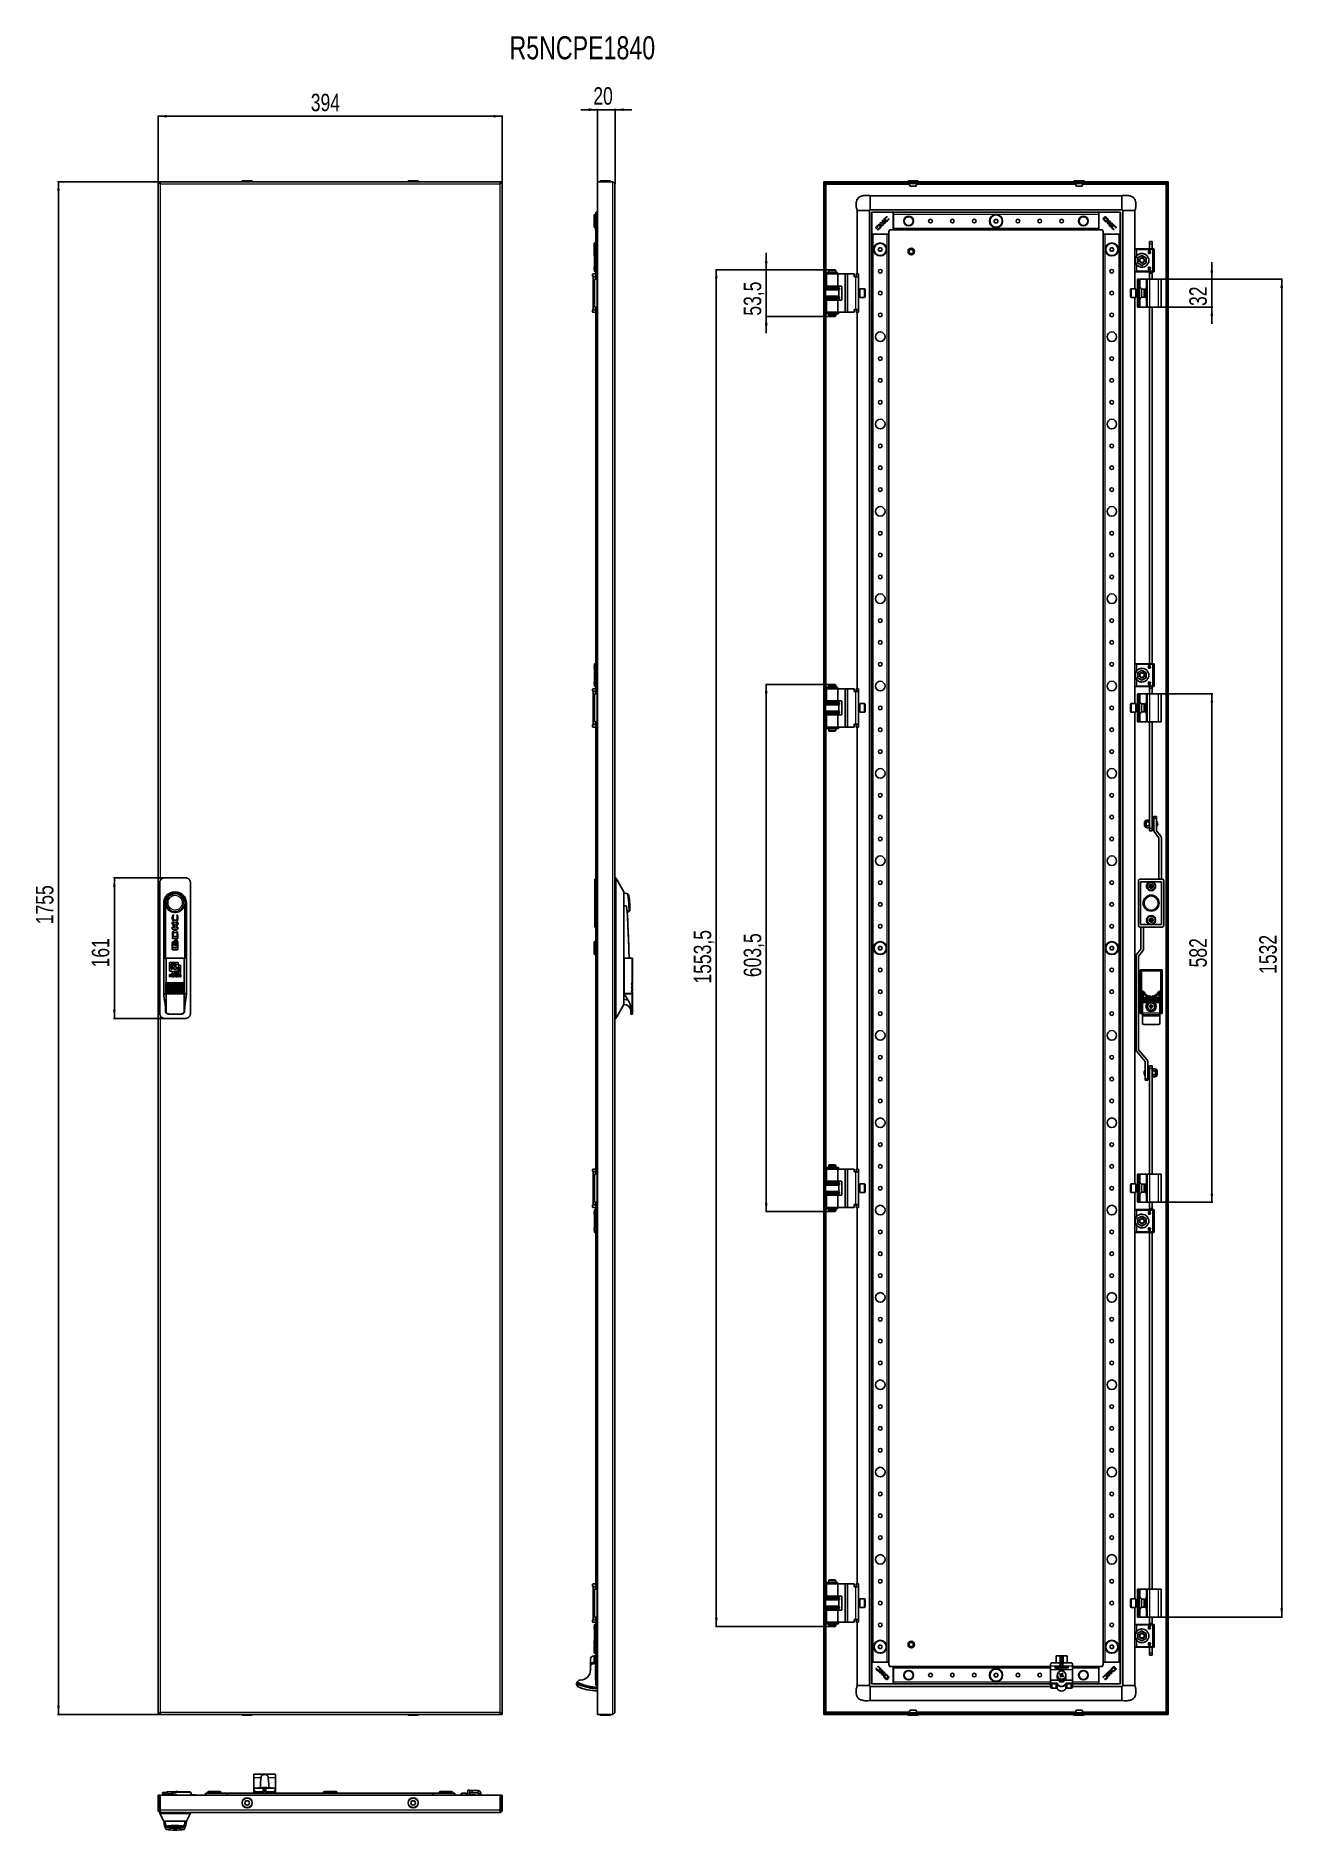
# Model space of a CAD drawing. Header units: millimetres. Extents: x -145 to 1282, y -1011 to 1043.
import ezdxf

# ---------------------------------------------------------------- set-up
doc = ezdxf.new("R2010")
doc.units = ezdxf.units.MM
doc.layers.add('FORMAT', color=7, linetype='Continuous')
doc.styles.add('SLDTEXTSTYLE0', font='TXT', dxfattribs={"width": 0.75})
doc.dimstyles.new('SLDDIMSTYLE0', dxfattribs={"dimtxt": 20, "dimasz": 10, "dimexe": 0, "dimexo": 0.0625, "dimgap": 5, "dimtad": 2, "dimdec": 1, "dimrnd": 1e-09, "dimzin": 12, "dimdsep": 46, "dimtxsty": 'SLDTEXTSTYLE0', "dimsah": 1, "dimcen": 0.09, "dimadec": 0, "dimazin": 3, "dimtfac": 1, "dimtofl": 0, "dimtmove": 0, "dimatfit": 3, "dimfxl": 0, "dimfrac": 2, "dimtolj": 1, "dimtzin": 12, "dimarcsym": 0})
doc.dimstyles.new('SLDDIMSTYLE1', dxfattribs={"dimtxt": 20, "dimasz": 10, "dimexe": 0, "dimexo": 0.0625, "dimgap": 5, "dimtad": 2, "dimdec": 1, "dimrnd": 1e-09, "dimzin": 12, "dimdsep": 46, "dimtxsty": 'SLDTEXTSTYLE0', "dimsah": 1, "dimcen": 0.09, "dimadec": 0, "dimazin": 3, "dimtfac": 1, "dimtmove": 0, "dimatfit": 0, "dimfxl": 0, "dimfrac": 2, "dimtolj": 1, "dimtzin": 12, "dimarcsym": 0})

msp = doc.modelspace()

# ---------------------------------------------------------------- texts
at = {"layer": 'FORMAT', "insert": (396.57, 1042.76), "char_height": 26.458, "attachment_point": 1, "style": 'SLDTEXTSTYLE0'}
msp.add_mtext('R5NCPE1840', dxfattribs=at)

# ---------------------------------------------------------------- blocks, each defined once
blk = doc.blocks.new('_D')
at = {"layer": 'FORMAT'}
for p, q in [((-5.7, 876.2), (-5.7, 952.1)), ((-5.7, 951.1), (388.3, 951.1)), ((388.3, 876.2), (388.3, 952.1))]:
    blk.add_line(p, q, dxfattribs=at)
for points in [[(-5.7, 951.1), (4.3, 949.6), (4.3, 952.7)], [(388.3, 951.1), (378.3, 952.7), (378.3, 949.6)]]:
    blk.add_solid(points, dxfattribs=at)
at = {"layer": 'FORMAT', "insert": (169.1, 976.9), "char_height": 20, "attachment_point": 1, "style": 'SLDTEXTSTYLE0'}
blk.add_mtext('394', dxfattribs=at)
blk = doc.blocks.new('_D_1')
at = {"layer": 'FORMAT'}
for p, q in [((-5.7, 876.1), (-120.7, 876.1)), ((-119.7, -878.9), (-119.7, 876.1)), ((-5.7, -878.9), (-120.7, -878.9))]:
    blk.add_line(p, q, dxfattribs=at)
for points in [[(-119.7, 876.1), (-121.2, 866.1), (-118.2, 866.1)], [(-119.7, -878.9), (-118.2, -868.9), (-121.2, -868.9)]]:
    blk.add_solid(points, dxfattribs=at)
at = {"layer": 'FORMAT', "insert": (-145.5, 26), "char_height": 20, "attachment_point": 1, "rotation": 90, "style": 'SLDTEXTSTYLE0'}
blk.add_mtext('1755', dxfattribs=at)
blk = doc.blocks.new('_D_2')
at = {"layer": 'FORMAT'}
for p, q in [((1.8, 79.1), (-56.7, 79.1)), ((-55.7, 79.1), (-55.7, -81.9)), ((1.8, -81.9), (-56.7, -81.9))]:
    blk.add_line(p, q, dxfattribs=at)
for points in [[(-55.7, 79.1), (-57.2, 69.1), (-54.2, 69.1)], [(-55.7, -81.9), (-54.2, -71.9), (-57.2, -71.9)]]:
    blk.add_solid(points, dxfattribs=at)
at = {"layer": 'FORMAT', "insert": (-81.5, -23.5), "char_height": 20, "attachment_point": 1, "rotation": 90, "style": 'SLDTEXTSTYLE0'}
blk.add_mtext('161', dxfattribs=at)
blk = doc.blocks.new('_D_3')
at = {"layer": 'FORMAT'}
for p, q in [((497.3, 958.6), (478, 958.6)), ((497.3, 876.2), (497.3, 959.6)), ((497.3, 958.6), (517.3, 958.6)), ((517.3, 873.6), (517.3, 959.6)), ((517.3, 958.6), (536.5, 958.6))]:
    blk.add_line(p, q, dxfattribs=at)
for points in [[(497.3, 958.6), (487.3, 960.2), (487.3, 957.1)], [(517.3, 958.6), (527.3, 957.1), (527.3, 960.2)]]:
    blk.add_solid(points, dxfattribs=at)
at = {"layer": 'FORMAT', "insert": (492.5, 984.4), "char_height": 20, "attachment_point": 1, "style": 'SLDTEXTSTYLE0'}
blk.add_mtext('20', dxfattribs=at)
blk = doc.blocks.new('_D_4')
at = {"layer": 'FORMAT'}
for p, q in [((690.4, 775.4), (690.4, 794.6)), ((762.4, 775.4), (689.4, 775.4)), ((690.4, 775.4), (690.4, 721.9)), ((762.4, 721.9), (689.4, 721.9)), ((690.4, 721.9), (690.4, 702.7))]:
    blk.add_line(p, q, dxfattribs=at)
for points in [[(690.4, 775.4), (691.9, 785.4), (688.8, 785.4)], [(690.4, 721.9), (688.8, 711.9), (691.9, 711.9)]]:
    blk.add_solid(points, dxfattribs=at)
at = {"layer": 'FORMAT', "insert": (664.6, 722.8), "char_height": 20, "attachment_point": 1, "rotation": 90, "style": 'SLDTEXTSTYLE0'}
blk.add_mtext('53,5', dxfattribs=at)
blk = doc.blocks.new('_D_5')
at = {"layer": 'FORMAT'}
for p, q in [((1142.4, 764.6), (1281.4, 764.6)), ((1280.4, 764.6), (1280.4, -767.4)), ((1142.4, -767.4), (1281.4, -767.4))]:
    blk.add_line(p, q, dxfattribs=at)
for points in [[(1280.4, 764.6), (1278.8, 754.6), (1281.9, 754.6)], [(1280.4, -767.4), (1281.9, -757.4), (1278.8, -757.4)]]:
    blk.add_solid(points, dxfattribs=at)
at = {"layer": 'FORMAT', "insert": (1254.6, -30.9), "char_height": 20, "attachment_point": 1, "rotation": 90, "style": 'SLDTEXTSTYLE0'}
blk.add_mtext('1532', dxfattribs=at)
blk = doc.blocks.new('_D_6')
at = {"layer": 'FORMAT'}
for p, q in [((1200.4, 764.6), (1200.4, 783.9)), ((1142.4, 764.6), (1201.4, 764.6)), ((1200.4, 764.6), (1200.4, 732.6)), ((1142.4, 732.6), (1201.4, 732.6)), ((1200.4, 732.6), (1200.4, 713.4))]:
    blk.add_line(p, q, dxfattribs=at)
for points in [[(1200.4, 764.6), (1201.9, 774.6), (1198.8, 774.6)], [(1200.4, 732.6), (1198.8, 722.6), (1201.9, 722.6)]]:
    blk.add_solid(points, dxfattribs=at)
at = {"layer": 'FORMAT', "insert": (1174.6, 733.9), "char_height": 20, "attachment_point": 1, "rotation": 90, "style": 'SLDTEXTSTYLE0'}
blk.add_mtext('32', dxfattribs=at)
blk = doc.blocks.new('_D_7')
at = {"layer": 'FORMAT'}
for p, q in [((762.4, 775.4), (632.2, 775.4)), ((633.2, 775.4), (633.2, -778.1)), ((762.4, -778.1), (632.2, -778.1))]:
    blk.add_line(p, q, dxfattribs=at)
for points in [[(633.2, 775.4), (631.7, 765.4), (634.8, 765.4)], [(633.2, -778.1), (634.8, -768.1), (631.7, -768.1)]]:
    blk.add_solid(points, dxfattribs=at)
at = {"layer": 'FORMAT', "insert": (607.4, -42), "char_height": 20, "attachment_point": 1, "rotation": 90, "style": 'SLDTEXTSTYLE0'}
blk.add_mtext('1553,5', dxfattribs=at)
blk = doc.blocks.new('_D_8')
at = {"layer": 'FORMAT'}
for p, q in [((1139.4, 289.6), (1201.4, 289.6)), ((1200.4, 289.6), (1200.4, -292.4)), ((1139.4, -292.4), (1201.4, -292.4))]:
    blk.add_line(p, q, dxfattribs=at)
for points in [[(1200.4, 289.6), (1198.8, 279.6), (1201.9, 279.6)], [(1200.4, -292.4), (1201.9, -282.4), (1198.8, -282.4)]]:
    blk.add_solid(points, dxfattribs=at)
at = {"layer": 'FORMAT', "insert": (1174.6, -23.5), "char_height": 20, "attachment_point": 1, "rotation": 90, "style": 'SLDTEXTSTYLE0'}
blk.add_mtext('582', dxfattribs=at)
blk = doc.blocks.new('_D_9')
at = {"layer": 'FORMAT'}
for p, q in [((762.4, 300.4), (689.4, 300.4)), ((690.4, 300.4), (690.4, -303.1)), ((762.4, -303.1), (689.4, -303.1))]:
    blk.add_line(p, q, dxfattribs=at)
for points in [[(690.4, 300.4), (688.8, 290.4), (691.9, 290.4)], [(690.4, -303.1), (691.9, -293.1), (688.8, -293.1)]]:
    blk.add_solid(points, dxfattribs=at)
at = {"layer": 'FORMAT', "insert": (664.6, -34.6), "char_height": 20, "attachment_point": 1, "rotation": 90, "style": 'SLDTEXTSTYLE0'}
blk.add_mtext('603,5', dxfattribs=at)

# ---------------------------------------------------------------- dimensions: what is measured, and where the dimension line sits
at = {"layer": 'FORMAT'}
for base, p1, p2, dimstyle, picture, middle in [((388.31, 951.15), (-5.69, 876.15), (388.31, 876.15), 'SLDDIMSTYLE0', '_D', (191.31, 951.15)), ((517.27, 958.65), (497.27, 876.15), (517.27, 873.55), 'SLDDIMSTYLE1', '_D_3', (507.27, 958.65))]:
    dim = msp.add_linear_dim(base=base, p1=p1, p2=p2, dimstyle=dimstyle, dxfattribs=at)
    dim.commit()
    dim.dimension.update_dxf_attribs({"geometry": picture, "text_midpoint": middle, "dimtype": 160})
for base, p1, p2, dimstyle, picture, middle in [((-119.7, 876.15), (-5.69, -878.85), (-5.69, 876.15), 'SLDDIMSTYLE0', '_D_1', (-119.7, 55.52)), ((690.36, 721.9), (762.44, 775.4), (762.44, 721.9), 'SLDDIMSTYLE1', '_D_4', (690.36, 748.65)), ((1200.37, 732.65), (1142.37, 764.65), (1142.37, 732.65), 'SLDDIMSTYLE1', '_D_6', (1200.37, 748.65)), ((633.23, -778.1), (762.44, 775.4), (762.44, -778.1), 'SLDDIMSTYLE0', '_D_7', (633.23, -1.35)), ((1280.37, -767.35), (1142.37, 764.65), (1142.37, -767.35), 'SLDDIMSTYLE0', '_D_5', (1280.37, -1.35)), ((690.36, -303.1), (762.44, 300.4), (762.44, -303.1), 'SLDDIMSTYLE0', '_D_9', (690.36, -1.35)), ((1200.37, -292.35), (1139.37, 289.65), (1139.37, -292.35), 'SLDDIMSTYLE0', '_D_8', (1200.37, -1.35)), ((-55.7, -81.85), (1.81, 79.15), (1.81, -81.85), 'SLDDIMSTYLE0', '_D_2', (-55.7, -1.35))]:
    dim = msp.add_linear_dim(base=base, p1=p1, p2=p2, angle=90, dimstyle=dimstyle, dxfattribs=at)
    dim.commit()
    dim.dimension.update_dxf_attribs({"geometry": picture, "text_midpoint": middle, "dimtype": 160})

# ---------------------------------------------------------------- linework, layer by layer
at = {"color": 7, "linetype": 'Continuous', "lineweight": 25}
for p, q in [((-5.69, 876.15), (-3.69, 876.15)), ((-5.69, -878.85), (-5.69, 876.15)), ((386.01, 876.15), (-3.39, 876.15)), ((-3.39, 874.42), (-3.39, 876.15)), ((90.56, 876.9), (90.56, 876.15)), ((90.81, 877.15), (101.81, 877.15)), ((102.06, 876.15), (102.06, 876.9)), ((280.56, 876.9), (280.56, 876.15)), ((280.81, 877.15), (283.3, 877.15)), ((283.3, 877.15), (291.81, 877.15)), ((292.06, 876.15), (292.06, 876.9)), ((386.01, 876.15), (386.01, 874.42)), ((388.31, 876.15), (386.31, 876.15)), ((388.31, -878.85), (388.31, 876.15)), ((497.27, -878.85), (497.27, 876.15)), ((514.67, 876.15), (497.27, 876.15)), ((500.52, 876.9), (500.52, 876.15)), ((500.77, 877.15), (501.67, 877.15)), ((501.67, 877.15), (511.77, 877.15)), ((512.02, 876.15), (512.02, 876.9)), ((517.27, 873.55), (517.27, 76.15)), ((756.37, 876.15), (756.37, -878.85)), ((756.37, 876.15), (758.37, 876.15)), ((758.37, 876.15), (758.37, -878.85)), ((1148.07, 876.15), (758.67, 876.15)), ((758.67, 874.15), (758.67, 876.15)), ((1148.07, 874.15), (758.67, 874.15)), ((758.97, 873.55), (758.76, 874.15)), ((852.62, 876.9), (852.62, 876.15)), ((852.87, 877.15), (863.87, 877.15)), ((864.12, 876.15), (864.12, 876.9)), ((1042.62, 876.9), (1042.62, 876.15)), ((1042.87, 877.15), (1051.37, 877.15)), ((1051.37, 877.15), (1053.87, 877.15)), ((1054.12, 876.15), (1054.12, 876.9)), ((1147.98, 874.15), (1147.77, 873.55)), ((1148.07, 874.15), (1148.07, 876.15)), ((1150.37, 876.15), (1148.37, 876.15)), ((1148.37, -878.85), (1148.37, 876.15)), ((1150.37, -878.85), (1150.37, 876.15)), ((794.37, 843.15), (795.34, 843.15)), ((794.37, 843.15), (794.37, 770.65)), ((795.34, 843.15), (797.8, 843.15)), ((797.8, 843.15), (801.37, 843.15)), ((801.37, 843.15), (804.93, 843.15)), ((808.37, 843.15), (808.37, -845.85)), ((809.37, 860.15), (809.37, 844.31)), ((809.37, 860.15), (1097.37, 860.15)), ((809.37, 844.15), (1097.37, 844.15)), ((1098.37, 843.15), (1098.37, -845.85)), ((1112.37, 843.15), (1112.37, 798.82)), ((493.77, 838.65), (493.27, 838.15)), ((493.27, 824.15), (493.27, 838.15)), ((493.27, 824.15), (493.77, 823.65)), ((495.27, 838.65), (493.77, 838.65)), ((493.77, 838.65), (493.77, 823.65)), ((493.77, 823.65), (495.07, 823.65)), ((495.05, 830.09), (495.07, 830.09)), ((495.27, 826.86), (495.05, 826.86)), ((495.07, 836.5), (495.27, 836.5)), ((495.07, 834.51), (495.07, 836.5)), ((495.07, 834.51), (495.27, 834.51)), ((495.07, 832.54), (495.07, 834.51)), ((495.07, 832.54), (495.27, 832.54)), ((495.07, 831.5), (495.27, 831.5)), ((495.07, 830.45), (495.07, 831.5)), ((495.07, 830.45), (495.27, 830.45)), ((495.07, 829.06), (495.07, 830.45)), ((495.07, 829.06), (495.27, 829.06)), ((495.07, 828.57), (495.07, 829.06)), ((495.07, 828.57), (495.27, 828.57)), ((495.07, 827.78), (495.07, 828.57)), ((495.07, 827.78), (495.27, 827.78)), ((495.07, 827), (495.07, 827.78)), ((495.07, 823.21), (495.07, 823.55)), ((495.07, 823.55), (495.27, 823.55)), ((495.07, 823.21), (495.27, 823.21)), ((495.07, 822.54), (495.07, 823.21)), ((495.07, 822.54), (495.27, 822.54)), ((495.27, 816.45), (495.27, 840.85)), ((495.57, 841.15), (497.27, 841.15)), ((810.87, 816.45), (810.87, 840.85)), ((811.17, 841.15), (835.57, 841.15)), ((817.5, 825.75), (815.51, 823.76)), ((815.51, 823.76), (818.47, 820.8)), ((817.76, 825.2), (817.04, 824.46)), ((817.04, 824.46), (819.22, 822.28)), ((818.47, 820.8), (820.36, 822.69)), ((819.22, 822.28), (819.88, 822.96)), ((820.36, 822.69), (820.38, 822.71)), ((821.56, 829.81), (820.52, 828.76)), ((820.52, 828.76), (823.47, 825.8)), ((822.95, 828.42), (821.56, 829.81)), ((823.44, 831.68), (822.95, 828.42)), ((823.29, 828.1), (825.95, 828.28)), ((824.53, 826.86), (823.29, 828.1)), ((824.24, 832.48), (823.44, 831.68)), ((823.47, 825.8), (824.53, 826.86)), ((823.76, 829.38), (824.24, 832.48)), ((827.24, 829.56), (823.76, 829.38)), ((825.95, 828.28), (827.24, 829.56)), ((828.8, 835.61), (828.47, 836.29)), ((828.66, 835.47), (828.8, 835.61)), ((830.62, 834.03), (830.51, 833.92)), ((830.86, 833.52), (830.62, 834.03)), ((835.87, 840.85), (835.87, 841.15)), ((835.87, 841.15), (1070.87, 841.15)), ((835.87, 840.85), (835.87, 840.2)), ((835.87, 839.15), (835.87, 840.2)), ((835.87, 823.15), (835.87, 839.15)), ((835.87, 822.1), (835.87, 823.15)), ((835.87, 822.1), (835.87, 821.45)), ((953.37, 833.46), (951.37, 832.3)), ((951.37, 832.3), (951.37, 829.99)), ((951.37, 829.99), (953.37, 828.84)), ((955.37, 832.3), (953.37, 833.46)), ((953.37, 828.84), (955.37, 829.99)), ((955.37, 829.99), (955.37, 832.3)), ((1070.87, 840.85), (1070.87, 841.15)), ((1070.87, 840.2), (1070.87, 840.85)), ((1070.87, 839.15), (1070.87, 840.2)), ((1070.87, 823.15), (1070.87, 839.15)), ((1070.87, 822.1), (1070.87, 823.15)), ((1070.87, 821.45), (1070.87, 822.1)), ((1071.17, 841.15), (1095.57, 841.15)), ((1078.47, 836.5), (1075.51, 833.54)), ((1075.51, 833.54), (1077.4, 831.65)), ((1079.17, 834.98), (1076.99, 832.8)), ((1076.99, 832.8), (1077.67, 832.14)), ((1077.4, 831.65), (1077.42, 831.63)), ((1080.46, 834.51), (1078.47, 836.5)), ((1079.92, 834.26), (1079.17, 834.98)), ((1083.47, 831.5), (1080.52, 828.54)), ((1080.52, 828.54), (1081.57, 827.48)), ((1081.57, 827.48), (1082.82, 828.72)), ((1082.82, 828.72), (1082.99, 826.06)), ((1082.99, 826.06), (1084.28, 824.78)), ((1083.13, 829.06), (1084.52, 830.45)), ((1086.4, 828.57), (1083.13, 829.06)), ((1084.52, 830.45), (1083.47, 831.5)), ((1084.1, 828.25), (1087.2, 827.78)), ((1084.28, 824.78), (1084.1, 828.25)), ((1087.2, 827.78), (1086.4, 828.57)), ((1090.18, 823.35), (1090.32, 823.21)), ((1090.32, 823.21), (1091.01, 823.55)), ((1095.87, 840.85), (1095.87, 816.45)), ((493.77, 806.15), (493.27, 805.65)), ((493.27, 796.42), (493.27, 805.65)), ((495.27, 806.15), (493.77, 806.15)), ((493.77, 806.15), (493.77, 798.97)), ((495.07, 821.51), (495.27, 821.51)), ((495.07, 821.4), (495.07, 821.51)), ((495.07, 821.4), (495.27, 821.4)), ((495.07, 821.15), (495.07, 821.4)), ((495.07, 820.8), (495.07, 821.15)), ((495.07, 821.15), (495.27, 821.15)), ((495.07, 820.8), (495.27, 820.8)), ((495.27, 816.15), (495.27, 799.15)), ((495.27, 816.15), (495.57, 816.15)), ((496.22, 816.15), (495.57, 816.15)), ((496.22, 816.15), (497.27, 816.15)), ((810.87, -818.85), (810.87, 816.15)), ((811.17, 816.15), (810.87, 816.15)), ((811.81, 816.15), (811.17, 816.15)), ((812.87, 816.15), (811.81, 816.15)), ((828.87, 816.15), (812.87, 816.15)), ((829.92, 816.15), (828.87, 816.15)), ((830.57, 816.15), (829.92, 816.15)), ((830.87, 816.15), (830.57, 816.15)), ((830.87, 819.15), (830.87, 816.45)), ((830.87, -818.85), (830.87, 816.15)), ((835.57, 821.15), (832.87, 821.15)), ((835.87, 821.15), (835.87, 821.45)), ((835.87, 821.15), (1070.87, 821.15)), ((1070.87, 821.15), (1070.87, 821.45)), ((1073.87, 821.15), (1071.17, 821.15)), ((1075.87, 816.45), (1075.87, 819.15)), ((1075.87, 816.15), (1075.87, -818.85)), ((1075.87, 816.15), (1076.17, 816.15)), ((1076.81, 816.15), (1076.17, 816.15)), ((1076.81, 816.15), (1077.87, 816.15)), ((1077.87, 816.15), (1093.87, 816.15)), ((1088.24, 821.15), (1088.75, 821.4)), ((1088.75, 821.4), (1088.64, 821.51)), ((1093.87, 816.15), (1094.92, 816.15)), ((1095.57, 816.15), (1094.92, 816.15)), ((1095.57, 816.15), (1095.87, 816.15)), ((1095.87, 816.15), (1095.87, -818.85)), ((1129.07, 807.85), (1132.07, 807.85)), ((1129.07, 804.85), (1129.07, 807.85)), ((1129.07, 804.85), (1129.07, 799.15)), ((1132.07, 807.85), (1132.07, 804.85)), ((1132.07, 804.85), (1132.07, 799.15)), ((493.27, 794.75), (493.27, 795.44)), ((493.27, 791.65), (493.27, 793.94)), ((493.27, 791.65), (493.67, 791.25)), ((493.67, 798.65), (493.67, 773.65)), ((497.16, 799.15), (495.67, 799.15)), ((819.71, 800.65), (818.56, 798.65)), ((818.56, 798.65), (819.71, 796.65)), ((822.02, 800.65), (819.71, 800.65)), ((819.71, 796.65), (822.02, 796.65)), ((823.17, 798.65), (822.02, 800.65)), ((822.02, 796.65), (823.17, 798.65)), ((1084.71, 800.65), (1083.56, 798.65)), ((1083.56, 798.65), (1084.71, 796.65)), ((1087.02, 800.65), (1084.71, 800.65)), ((1084.71, 796.65), (1087.02, 796.65)), ((1088.17, 798.65), (1087.02, 800.65)), ((1087.02, 796.65), (1088.17, 798.65)), ((1112.37, 798.65), (1112.37, 773.65)), ((1113.19, 789.28), (1114.7, 791.53)), ((1114.7, 780.77), (1113.19, 783.02)), ((1132.37, 799.15), (1114.37, 799.15)), ((1120.37, 791.87), (1115.42, 789.01)), ((1115.42, 789.01), (1115.42, 787.15)), ((1115.42, 785.15), (1115.42, 787.15)), ((1115.42, 787.15), (1117.38, 787.15)), ((1115.42, 785.15), (1115.42, 783.29)), ((1115.42, 785.15), (1117.38, 785.15)), ((1115.42, 783.29), (1120.37, 780.43)), ((1118.07, 787.15), (1117.38, 787.15)), ((1117.38, 785.15), (1118.07, 785.15)), ((1125.32, 789.01), (1120.37, 791.87)), ((1120.37, 780.43), (1125.32, 783.29)), ((1123.35, 787.15), (1122.66, 787.15)), ((1122.66, 785.15), (1123.35, 785.15)), ((1123.35, 787.15), (1125.32, 787.15)), ((1123.35, 785.15), (1125.32, 785.15)), ((1125.32, 787.15), (1125.32, 789.01)), ((1125.32, 787.15), (1125.32, 785.15)), ((1125.32, 783.29), (1125.32, 785.15)), ((1127.81, 796.11), (1127.81, 794.24)), ((1128.26, 794.24), (1128.26, 794.52)), ((1128.66, 794.21), (1128.26, 794.52)), ((1128.34, 795.86), (1128.34, 796.07)), ((1128.72, 795.86), (1128.34, 795.86)), ((1128.34, 795.5), (1128.76, 795.5)), ((1128.34, 794.92), (1128.34, 795.5)), ((1132.97, 799.15), (1132.72, 799.15)), ((1134.37, 773.65), (1134.37, 798.65)), ((491.72, 770.15), (491.72, 768.15)), ((495.27, 770.65), (492.22, 770.65)), ((492.22, 767.65), (495.27, 767.65)), ((492.22, 767.65), (492.22, 767.35)), ((492.22, 729.95), (492.22, 767.35)), ((492.22, 767.35), (495.22, 767.35)), ((493.77, 764.65), (496.77, 764.65)), ((493.77, 732.65), (493.77, 764.65)), ((494.72, 767.65), (494.72, 767.35)), ((495.22, 767.35), (495.27, 767.35)), ((495.27, 773.15), (495.27, 764.65)), ((495.67, 773.15), (497.27, 773.15)), ((497.27, 764.65), (496.77, 764.65)), ((758.72, 772.35), (758.72, 771.45)), ((758.72, 772.35), (771.6, 772.35)), ((758.72, 771.45), (771.6, 771.45)), ((759.42, 770.65), (759.42, 756.65)), ((759.42, 770.65), (772.32, 770.65)), ((762.44, 775.4), (761.87, 774.4)), ((761.87, 774.4), (761.87, 772.4)), ((769.87, 774.4), (761.87, 774.4)), ((766.62, 772.4), (761.87, 772.4)), ((761.87, 771.4), (761.87, 770.65)), ((766.62, 771.4), (761.87, 771.4)), ((762.37, 772.4), (762.37, 772.35)), ((762.37, 771.45), (762.37, 771.4)), ((762.44, 775.4), (769.29, 775.4)), ((769.87, 772.4), (766.62, 772.4)), ((769.87, 771.4), (766.62, 771.4)), ((769.87, 774.4), (769.29, 775.4)), ((769.37, 772.35), (769.37, 772.4)), ((769.37, 771.4), (769.37, 771.45)), ((769.87, 772.4), (769.87, 774.4)), ((769.87, 770.65), (769.87, 771.4)), ((771.6, 772.35), (771.69, 772.35)), ((771.6, 771.45), (771.69, 771.45)), ((771.69, 771.45), (771.69, 772.35)), ((771.69, 772.35), (771.9, 772.35)), ((771.69, 771.45), (771.9, 771.45)), ((771.9, 771.45), (771.9, 772.35)), ((772.32, 756.65), (772.32, 770.65)), ((780.42, 770.65), (772.32, 770.65)), ((780.92, 770.65), (780.42, 770.65)), ((780.92, 770.65), (783.92, 770.65)), ((780.92, 726.65), (780.92, 770.65)), ((790.92, 770.65), (783.92, 770.65)), ((790.92, 770.65), (790.92, 767.35)), ((790.92, 767.35), (792.92, 767.35)), ((792.92, 767.35), (795.92, 767.35)), ((793.42, 770.65), (795.92, 770.65)), ((793.42, 770.15), (793.42, 770.65)), ((793.42, 770.15), (793.42, 768.15)), ((793.42, 767.65), (793.42, 768.15)), ((795.92, 767.65), (793.42, 767.65)), ((793.42, 767.65), (793.42, 767.35)), ((795.92, 770.65), (795.92, 770.15)), ((795.92, 770.15), (795.92, 768.15)), ((795.92, 768.15), (795.92, 767.65)), ((795.92, 767.35), (795.92, 767.65)), ((795.92, 729.95), (795.92, 767.35)), ((1112.37, 773.47), (1112.37, 753.65)), ((1114.37, 773.15), (1132.37, 773.15)), ((1115.37, 764.65), (1117.37, 764.65)), ((1115.37, 763.65), (1115.37, 764.65)), ((1115.37, 762.65), (1115.37, 763.65)), ((1115.37, 761.65), (1115.37, 762.65)), ((1117.37, 761.65), (1115.37, 761.65)), ((1115.37, 761.65), (1115.37, 761.15)), ((1117.37, 761.15), (1115.37, 761.15)), ((1115.37, 761.15), (1115.37, 736.15)), ((1117.37, 764.65), (1117.37, 763.65)), ((1118.37, 764.65), (1117.37, 764.65)), ((1117.37, 762.65), (1117.37, 763.65)), ((1117.37, 762.65), (1117.37, 761.65)), ((1117.37, 761.65), (1117.37, 761.15)), ((1117.37, 761.15), (1117.37, 736.15)), ((1118.37, 764.65), (1125.37, 764.65)), ((1126.37, 764.65), (1125.37, 764.65)), ((1126.37, 764.65), (1129.37, 764.65)), ((1126.37, 732.65), (1126.37, 764.65)), ((1127.81, 776.19), (1127.81, 778.06)), ((1128.26, 778.06), (1128.26, 777.78)), ((1128.34, 776.8), (1128.34, 777.38)), ((1128.76, 776.8), (1128.34, 776.8)), ((1128.72, 776.44), (1128.34, 776.44)), ((1128.34, 776.44), (1128.34, 776.22)), ((1129.07, 773.22), (1129.07, 771.35)), ((1129.07, 771.35), (1129.07, 764.65)), ((1139.37, 764.65), (1129.37, 764.65)), ((1132.07, 773.22), (1132.07, 771.35)), ((1132.07, 771.35), (1132.07, 764.65)), ((1132.72, 773.15), (1132.97, 773.15)), ((1139.37, 764.65), (1142.37, 764.65)), ((1142.37, 732.65), (1142.37, 764.65)), ((758.37, 755.65), (773.37, 755.65)), ((773.37, 755.05), (758.37, 755.05)), ((773.37, 752.25), (758.37, 752.25)), ((773.37, 745.05), (758.37, 745.05)), ((773.37, 742.25), (758.37, 742.25)), ((758.37, 741.65), (773.37, 741.65)), ((772.32, 756.65), (759.42, 756.65)), ((759.42, 740.65), (759.42, 726.65)), ((759.42, 740.65), (772.32, 740.65)), ((761.87, 756.65), (761.87, 755.65)), ((761.87, 741.65), (761.87, 740.65)), ((769.87, 755.65), (769.87, 756.65)), ((769.87, 740.65), (769.87, 741.65)), ((772.32, 756.65), (776.42, 756.65)), ((772.32, 726.65), (772.32, 740.65)), ((776.42, 740.65), (772.32, 740.65)), ((773.37, 755.05), (773.37, 755.65)), ((774.07, 754.36), (773.37, 755.05)), ((773.37, 752.25), (774.07, 752.94)), ((773.37, 745.05), (773.37, 752.25)), ((774.07, 744.36), (773.37, 745.05)), ((773.37, 742.25), (774.07, 742.94)), ((773.37, 741.65), (773.37, 742.25)), ((776.92, 756.15), (776.92, 741.15)), ((797.17, 751.65), (795.92, 751.65)), ((795.92, 745.65), (797.17, 745.65)), ((802.82, 753.65), (797.42, 753.65)), ((797.42, 753.65), (797.42, 743.65)), ((797.42, 743.65), (802.82, 743.65)), ((803.42, 753.05), (803.42, 744.25)), ((1107.37, 746.4), (1107.37, 753.05)), ((1107.37, 744.25), (1107.37, 746.4)), ((1113.37, 753.65), (1107.97, 753.65)), ((1107.97, 743.65), (1113.37, 743.65)), ((1112.37, 743.65), (1112.37, 323.82)), ((1113.37, 746.09), (1113.37, 753.65)), ((1113.37, 743.65), (1113.37, 746.09)), ((1114.87, 751.65), (1113.62, 751.65)), ((1113.62, 745.65), (1114.87, 745.65)), ((1115.37, 753.65), (1114.87, 753.65)), ((1114.87, 753.65), (1114.87, 752.44)), ((1114.87, 752.44), (1114.87, 743.65)), ((1114.87, 743.65), (1115.37, 743.65)), ((1117.37, 754.65), (1118.37, 754.65)), ((1118.37, 742.65), (1117.37, 742.65)), ((1119.07, 754.65), (1118.37, 754.65)), ((1118.37, 742.65), (1119.07, 742.65)), ((1119.07, 754.65), (1119.07, 754.2)), ((1119.07, 743.1), (1119.07, 742.65)), ((1123, 753.15), (1119.87, 753.15)), ((1119.87, 744.15), (1119.87, 753.15)), ((1119.87, 744.15), (1123, 744.15)), ((1123.87, 752.65), (1123, 753.15)), ((1123, 744.15), (1123, 753.15)), ((1123, 744.15), (1123.87, 744.65)), ((1123.87, 744.65), (1123.87, 752.65)), ((1124.67, 742.65), (1124.67, 754.65)), ((1125.37, 754.65), (1124.67, 754.65)), ((1124.67, 742.65), (1125.37, 742.65)), ((1125.37, 754.65), (1126.37, 754.65)), ((1126.37, 742.65), (1125.37, 742.65)), ((491.72, 729.15), (491.72, 727.15)), ((495.22, 729.95), (492.22, 729.95)), ((492.22, 729.95), (492.22, 729.65)), ((495.27, 729.65), (492.22, 729.65)), ((492.22, 726.65), (495.27, 726.65)), ((496.77, 732.65), (493.77, 732.65)), ((494.72, 729.95), (494.72, 729.65)), ((495.27, 729.95), (495.22, 729.95)), ((495.27, 732.65), (495.27, 324.15)), ((496.77, 732.65), (497.27, 732.65)), ((758.72, 725.85), (758.72, 724.95)), ((758.72, 725.85), (773.02, 725.85)), ((758.72, 724.95), (773.02, 724.95)), ((772.32, 726.65), (759.42, 726.65)), ((761.87, 726.65), (761.87, 725.9)), ((766.62, 725.9), (761.87, 725.9)), ((761.87, 724.9), (761.87, 722.9)), ((766.62, 724.9), (761.87, 724.9)), ((761.87, 722.9), (762.44, 721.9)), ((761.87, 722.9), (766.62, 722.9)), ((762.37, 725.9), (762.37, 725.85)), ((762.37, 724.95), (762.37, 724.9)), ((766.51, 721.9), (762.44, 721.9)), ((769.29, 721.9), (766.51, 721.9)), ((769.87, 725.9), (766.62, 725.9)), ((769.87, 724.9), (766.62, 724.9)), ((766.62, 722.9), (769.87, 722.9)), ((769.29, 721.9), (769.87, 722.9)), ((769.37, 725.85), (769.37, 725.9)), ((769.37, 724.9), (769.37, 724.95)), ((769.87, 725.9), (769.87, 726.65)), ((769.87, 722.9), (769.87, 724.9)), ((772.32, 726.65), (780.42, 726.65)), ((773.02, 724.95), (773.02, 725.85)), ((780.42, 726.65), (780.92, 726.65)), ((783.92, 726.65), (780.92, 726.65)), ((783.92, 726.65), (790.92, 726.65)), ((790.92, 729.95), (792.92, 729.95)), ((790.92, 729.95), (790.92, 726.65)), ((795.92, 729.95), (792.92, 729.95)), ((793.42, 729.95), (793.42, 729.65)), ((793.42, 729.65), (795.92, 729.65)), ((793.42, 729.15), (793.42, 729.65)), ((793.42, 729.15), (793.42, 727.15)), ((793.42, 726.65), (793.42, 727.15)), ((795.92, 726.65), (793.42, 726.65)), ((794.37, 726.65), (794.37, 295.65)), ((795.92, 729.65), (795.92, 729.95)), ((795.92, 729.65), (795.92, 729.15)), ((795.92, 729.15), (795.92, 727.15)), ((795.92, 727.15), (795.92, 726.65)), ((1117.37, 736.15), (1115.37, 736.15)), ((1115.37, 736.15), (1115.37, 735.65)), ((1115.37, 734.65), (1115.37, 735.65)), ((1115.37, 735.65), (1117.37, 735.65)), ((1115.37, 733.65), (1115.37, 734.65)), ((1115.37, 732.65), (1115.37, 733.65)), ((1117.37, 732.65), (1115.37, 732.65)), ((1117.37, 736.15), (1117.37, 735.65)), ((1117.37, 735.65), (1117.37, 734.65)), ((1117.37, 733.65), (1117.37, 734.65)), ((1117.37, 733.65), (1117.37, 732.65)), ((1117.37, 732.65), (1118.37, 732.65)), ((1125.37, 732.65), (1118.37, 732.65)), ((1125.37, 732.65), (1126.37, 732.65)), ((1129.37, 732.65), (1126.37, 732.65)), ((1129.07, 732.65), (1129.07, 324.15)), ((1129.37, 732.65), (1139.37, 732.65)), ((1132.07, 732.65), (1132.07, 324.15)), ((1142.37, 732.65), (1139.37, 732.65)), ((493.67, 323.65), (493.67, 298.65)), ((497.27, 324.15), (495.67, 324.15)), ((1112.37, 323.65), (1112.37, 298.65)), ((1113.19, 314.28), (1114.7, 316.53)), ((1132.37, 324.15), (1114.37, 324.15)), ((1120.37, 316.87), (1115.42, 314.01)), ((1115.42, 314.01), (1115.42, 312.15)), ((1115.42, 310.15), (1115.42, 312.15)), ((1115.42, 312.15), (1117.38, 312.15)), ((1115.42, 310.15), (1115.42, 308.29)), ((1115.42, 310.15), (1117.38, 310.15)), ((1115.42, 308.29), (1120.37, 305.43)), ((1118.07, 312.15), (1117.38, 312.15)), ((1117.38, 310.15), (1118.07, 310.15)), ((1125.32, 314.01), (1120.37, 316.87)), ((1120.37, 305.43), (1125.32, 308.29)), ((1123.35, 312.15), (1122.66, 312.15)), ((1122.66, 310.15), (1123.35, 310.15)), ((1123.35, 312.15), (1125.32, 312.15)), ((1123.35, 310.15), (1125.32, 310.15)), ((1125.32, 312.15), (1125.32, 314.01)), ((1125.32, 312.15), (1125.32, 310.15)), ((1125.32, 308.29), (1125.32, 310.15)), ((1127.81, 321.11), (1127.81, 319.24)), ((1128.26, 319.24), (1128.26, 319.52)), ((1128.34, 320.86), (1128.34, 321.07)), ((1128.72, 320.86), (1128.34, 320.86)), ((1128.34, 320.5), (1128.76, 320.5)), ((1128.34, 319.92), (1128.34, 320.5)), ((1132.97, 324.15), (1132.72, 324.15)), ((1134.37, 298.65), (1134.37, 323.65)), ((491.72, 295.15), (491.72, 293.15)), ((495.27, 295.65), (492.22, 295.65)), ((492.22, 292.65), (495.27, 292.65)), ((492.22, 292.65), (492.22, 292.35)), ((492.22, 254.95), (492.22, 292.35)), ((492.22, 292.35), (495.22, 292.35)), ((493.77, 289.65), (496.77, 289.65)), ((493.77, 257.65), (493.77, 289.65)), ((494.72, 292.65), (494.72, 292.35)), ((495.22, 292.35), (495.27, 292.35)), ((495.27, 298.15), (495.27, 289.65)), ((495.67, 298.15), (497.27, 298.15)), ((497.27, 289.65), (496.77, 289.65)), ((758.72, 297.35), (758.72, 296.45)), ((758.72, 297.35), (771.6, 297.35)), ((758.72, 296.45), (771.6, 296.45)), ((759.42, 295.65), (759.42, 281.65)), ((759.42, 295.65), (772.32, 295.65)), ((762.44, 300.4), (761.87, 299.4)), ((761.87, 299.4), (761.87, 297.4)), ((769.87, 299.4), (761.87, 299.4)), ((766.62, 297.4), (761.87, 297.4)), ((761.87, 296.4), (761.87, 295.65)), ((766.62, 296.4), (761.87, 296.4)), ((762.37, 297.4), (762.37, 297.35)), ((762.37, 296.45), (762.37, 296.4)), ((762.44, 300.4), (769.29, 300.4)), ((769.87, 297.4), (766.62, 297.4)), ((769.87, 296.4), (766.62, 296.4)), ((769.87, 299.4), (769.29, 300.4)), ((769.37, 297.35), (769.37, 297.4)), ((769.37, 296.4), (769.37, 296.45)), ((769.87, 297.4), (769.87, 299.4)), ((769.87, 295.65), (769.87, 296.4)), ((771.6, 297.35), (771.69, 297.35)), ((771.6, 296.45), (771.69, 296.45)), ((771.69, 296.45), (771.69, 297.35)), ((771.69, 297.35), (771.9, 297.35)), ((771.69, 296.45), (771.9, 296.45)), ((771.9, 296.45), (771.9, 297.35)), ((772.32, 281.65), (772.32, 295.65)), ((780.42, 295.65), (772.32, 295.65)), ((780.92, 295.65), (780.42, 295.65)), ((780.92, 295.65), (783.92, 295.65)), ((780.92, 251.65), (780.92, 295.65)), ((790.92, 295.65), (783.92, 295.65)), ((790.92, 295.65), (790.92, 292.35)), ((790.92, 292.35), (792.92, 292.35)), ((792.92, 292.35), (795.92, 292.35)), ((793.42, 295.65), (795.92, 295.65)), ((793.42, 295.15), (793.42, 295.65)), ((793.42, 295.15), (793.42, 293.15)), ((793.42, 292.65), (793.42, 293.15)), ((795.92, 292.65), (793.42, 292.65)), ((793.42, 292.65), (793.42, 292.35)), ((795.92, 295.65), (795.92, 295.15)), ((795.92, 295.15), (795.92, 293.15)), ((795.92, 293.15), (795.92, 292.65)), ((795.92, 292.35), (795.92, 292.65)), ((795.92, 254.95), (795.92, 292.35)), ((1112.37, 298.47), (1112.37, 278.65)), ((1114.7, 305.77), (1113.19, 308.02)), ((1114.37, 298.15), (1132.37, 298.15)), ((1115.37, 289.65), (1117.37, 289.65)), ((1115.37, 288.65), (1115.37, 289.65)), ((1115.37, 287.65), (1115.37, 288.65)), ((1115.37, 286.65), (1115.37, 287.65)), ((1117.37, 289.65), (1117.37, 288.65)), ((1118.37, 289.65), (1117.37, 289.65)), ((1117.37, 287.65), (1117.37, 288.65)), ((1117.37, 287.65), (1117.37, 286.65)), ((1118.37, 289.65), (1125.37, 289.65)), ((1126.37, 289.65), (1125.37, 289.65)), ((1126.37, 257.65), (1126.37, 289.65)), ((1126.37, 289.65), (1129.37, 289.65)), ((1127.81, 301.19), (1127.81, 303.06)), ((1128.26, 303.06), (1128.26, 302.78)), ((1128.34, 301.8), (1128.34, 302.38)), ((1128.76, 301.8), (1128.34, 301.8)), ((1128.72, 301.44), (1128.34, 301.44)), ((1128.34, 301.44), (1128.34, 301.22)), ((1129.07, 298.22), (1129.07, 296.35)), ((1129.07, 296.35), (1129.07, 289.65)), ((1139.37, 289.65), (1129.37, 289.65)), ((1132.07, 298.22), (1132.07, 296.35)), ((1132.07, 296.35), (1132.07, 289.65)), ((1132.72, 298.15), (1132.97, 298.15)), ((1139.37, 289.65), (1142.37, 289.65)), ((1142.37, 257.65), (1142.37, 289.65)), ((758.37, 280.65), (773.37, 280.65)), ((773.37, 280.05), (758.37, 280.05)), ((773.37, 277.25), (758.37, 277.25)), ((773.37, 270.05), (758.37, 270.05)), ((773.37, 267.25), (758.37, 267.25)), ((772.32, 281.65), (759.42, 281.65)), ((761.87, 281.65), (761.87, 280.65)), ((769.87, 280.65), (769.87, 281.65)), ((772.32, 281.65), (776.42, 281.65)), ((773.37, 280.05), (773.37, 280.65)), ((774.07, 279.36), (773.37, 280.05)), ((773.37, 277.25), (774.07, 277.94)), ((773.37, 270.05), (773.37, 277.25)), ((774.07, 269.36), (773.37, 270.05)), ((773.37, 267.25), (774.07, 267.94)), ((773.37, 266.65), (773.37, 267.25)), ((776.92, 281.15), (776.92, 266.15)), ((797.17, 276.65), (795.92, 276.65)), ((795.92, 270.65), (797.17, 270.65)), ((802.82, 278.65), (797.42, 278.65)), ((797.42, 278.65), (797.42, 268.65)), ((797.42, 268.65), (802.82, 268.65)), ((803.42, 278.05), (803.42, 269.25)), ((1107.37, 271.4), (1107.37, 278.05)), ((1107.37, 269.25), (1107.37, 271.4)), ((1113.37, 278.65), (1107.97, 278.65)), ((1107.97, 268.65), (1113.37, 268.65)), ((1112.37, 268.65), (1112.37, -271.35)), ((1113.37, 271.09), (1113.37, 278.65)), ((1113.37, 268.65), (1113.37, 271.09)), ((1114.87, 276.65), (1113.62, 276.65)), ((1113.62, 270.65), (1114.87, 270.65)), ((1115.37, 278.65), (1114.87, 278.65)), ((1114.87, 278.65), (1114.87, 277.44)), ((1114.87, 277.44), (1114.87, 268.65)), ((1114.87, 268.65), (1115.37, 268.65)), ((1117.37, 286.65), (1115.37, 286.65)), ((1115.37, 286.65), (1115.37, 286.15)), ((1117.37, 286.15), (1115.37, 286.15)), ((1115.37, 286.15), (1115.37, 261.15)), ((1117.37, 286.65), (1117.37, 286.15)), ((1117.37, 286.15), (1117.37, 261.15)), ((1117.37, 279.65), (1118.37, 279.65)), ((1118.37, 267.65), (1117.37, 267.65)), ((1119.07, 279.65), (1118.37, 279.65)), ((1118.37, 267.65), (1119.07, 267.65)), ((1119.07, 279.65), (1119.07, 279.2)), ((1119.07, 268.1), (1119.07, 267.65)), ((1123, 278.15), (1119.87, 278.15)), ((1119.87, 269.15), (1119.87, 278.15)), ((1119.87, 269.15), (1123, 269.15)), ((1123.87, 277.65), (1123, 278.15)), ((1123, 269.15), (1123, 278.15)), ((1123, 269.15), (1123.87, 269.65)), ((1123.87, 269.65), (1123.87, 277.65)), ((1124.67, 267.65), (1124.67, 279.65)), ((1125.37, 279.65), (1124.67, 279.65)), ((1124.67, 267.65), (1125.37, 267.65)), ((1125.37, 279.65), (1126.37, 279.65)), ((1126.37, 267.65), (1125.37, 267.65)), ((491.72, 254.15), (491.72, 252.15)), ((495.22, 254.95), (492.22, 254.95)), ((492.22, 254.95), (492.22, 254.65)), ((495.27, 254.65), (492.22, 254.65)), ((492.22, 251.65), (495.27, 251.65)), ((496.77, 257.65), (493.77, 257.65)), ((494.72, 254.95), (494.72, 254.65)), ((495.27, 254.95), (495.22, 254.95)), ((495.27, 257.65), (495.27, 77.65)), ((496.77, 257.65), (497.27, 257.65)), ((758.37, 266.65), (773.37, 266.65)), ((758.72, 250.85), (758.72, 249.95)), ((758.72, 250.85), (773.02, 250.85)), ((758.72, 249.95), (773.02, 249.95)), ((759.42, 265.65), (759.42, 251.65)), ((759.42, 265.65), (772.32, 265.65)), ((772.32, 251.65), (759.42, 251.65)), ((761.87, 266.65), (761.87, 265.65)), ((761.87, 251.65), (761.87, 250.9)), ((766.62, 250.9), (761.87, 250.9)), ((761.87, 249.9), (761.87, 247.9)), ((766.62, 249.9), (761.87, 249.9)), ((761.87, 247.9), (762.44, 246.9)), ((761.87, 247.9), (766.62, 247.9)), ((762.37, 250.9), (762.37, 250.85)), ((762.37, 249.95), (762.37, 249.9)), ((766.51, 246.9), (762.44, 246.9)), ((769.29, 246.9), (766.51, 246.9)), ((769.87, 250.9), (766.62, 250.9)), ((769.87, 249.9), (766.62, 249.9)), ((766.62, 247.9), (769.87, 247.9)), ((769.29, 246.9), (769.87, 247.9)), ((769.37, 250.85), (769.37, 250.9)), ((769.37, 249.9), (769.37, 249.95)), ((769.87, 265.65), (769.87, 266.65)), ((769.87, 250.9), (769.87, 251.65)), ((769.87, 247.9), (769.87, 249.9)), ((772.32, 251.65), (772.32, 265.65)), ((776.42, 265.65), (772.32, 265.65)), ((772.32, 251.65), (780.42, 251.65)), ((773.02, 249.95), (773.02, 250.85)), ((780.42, 251.65), (780.92, 251.65)), ((783.92, 251.65), (780.92, 251.65)), ((783.92, 251.65), (790.92, 251.65)), ((790.92, 254.95), (792.92, 254.95)), ((790.92, 254.95), (790.92, 251.65)), ((795.92, 254.95), (792.92, 254.95)), ((793.42, 254.95), (793.42, 254.65)), ((793.42, 254.65), (795.92, 254.65)), ((793.42, 254.15), (793.42, 254.65)), ((793.42, 254.15), (793.42, 252.15)), ((793.42, 251.65), (793.42, 252.15)), ((795.92, 251.65), (793.42, 251.65)), ((794.37, 251.65), (794.37, -254.35)), ((795.92, 254.65), (795.92, 254.95)), ((795.92, 254.65), (795.92, 254.15)), ((795.92, 254.15), (795.92, 252.15)), ((795.92, 252.15), (795.92, 251.65)), ((1117.37, 261.15), (1115.37, 261.15)), ((1115.37, 261.15), (1115.37, 260.65)), ((1115.37, 259.65), (1115.37, 260.65)), ((1115.37, 260.65), (1117.37, 260.65)), ((1115.37, 258.65), (1115.37, 259.65)), ((1115.37, 257.65), (1115.37, 258.65)), ((1117.37, 257.65), (1115.37, 257.65)), ((1117.37, 261.15), (1117.37, 260.65)), ((1117.37, 260.65), (1117.37, 259.65)), ((1117.37, 258.65), (1117.37, 259.65)), ((1117.37, 258.65), (1117.37, 257.65)), ((1117.37, 257.65), (1118.37, 257.65)), ((1125.37, 257.65), (1118.37, 257.65)), ((1125.37, 257.65), (1126.37, 257.65)), ((1129.37, 257.65), (1126.37, 257.65)), ((1129.07, 257.65), (1129.07, 135.85)), ((1129.37, 257.65), (1139.37, 257.65)), ((1132.07, 257.65), (1132.07, 135.85)), ((1142.37, 257.65), (1139.37, 257.65)), ((1125.07, 144.7), (1123.87, 144.7)), ((1123.87, 140.85), (1123.87, 144.7)), ((1125.41, 145.3), (1125.07, 144.7)), ((1125.07, 140.85), (1125.07, 144.7)), ((1128.52, 145.3), (1125.41, 145.3)), ((1128.87, 144.7), (1128.52, 145.3)), ((1128.87, 144.7), (1128.87, 137)), ((1134.07, 144.85), (1132.07, 144.85)), ((1134.07, 147.15), (1134.07, 149.15)), ((1134.07, 149.15), (1137.07, 149.15)), ((1134.07, 147.15), (1134.07, 133.22)), ((1137.07, 149.15), (1137.07, 147.15)), ((1137.07, 133.22), (1137.07, 147.15)), ((1123.87, 143.8), (1123.37, 143.3)), ((1123.37, 138.4), (1123.37, 143.3)), ((1123.37, 138.4), (1123.87, 137.9)), ((1123.87, 137), (1123.87, 140.85)), ((1123.87, 137), (1125.07, 137)), ((1125.07, 137), (1125.07, 140.85)), ((1125.07, 137), (1125.41, 136.4)), ((1128.52, 143.07), (1125.41, 143.07)), ((1128.52, 138.62), (1125.41, 138.62)), ((1128.52, 136.4), (1125.41, 136.4)), ((1128.52, 136.4), (1128.87, 137)), ((1129.07, 143.8), (1128.87, 143.8)), ((1128.87, 137.9), (1129.07, 137.9)), ((1129.07, 132.85), (1129.07, 135.85)), ((1132.07, 132.85), (1129.07, 132.85)), ((1132.07, 136.85), (1134.07, 136.85)), ((1132.07, 135.85), (1132.07, 132.85)), ((1134.75, 131.24), (1139.62, 125.06)), ((1141.98, 126.92), (1137.11, 133.1)), ((1139.67, 124.94), (1139.67, 77.65)), ((1142.67, 77.65), (1142.67, 124.94)), ((-3.69, 73.65), (-3.69, -76.35)), ((25.81, 79.15), (1.81, 79.15)), ((31.31, -76.35), (31.31, 73.65)), ((494.37, 75.65), (494.37, 77.65)), ((494.37, 77.65), (495.27, 77.65)), ((494.37, 24.65), (494.37, 75.65)), ((495.67, 77.25), (495.67, 75.65)), ((495.67, 76.85), (497.27, 76.85)), ((495.67, 75.65), (495.67, 24.65)), ((518.27, 79.15), (517.27, 79.15)), ((517.27, 76.15), (517.27, 73.65)), ((517.27, 73.65), (517.27, -76.35)), ((518.27, 73.65), (518.27, -76.35)), ((527.27, 63.15), (519.35, 77.23)), ((527.27, 63.15), (527.27, 57.68)), ((1116.37, 75.65), (1116.37, 24.65)), ((1143.37, 77.65), (1118.37, 77.65)), ((1118.87, 74.65), (1118.87, 25.65)), ((1129.26, 74.65), (1118.87, 74.65)), ((1130.17, 70.25), (1128.59, 70.25)), ((1128.96, 69.81), (1128.59, 70.25)), ((1128.96, 69.49), (1128.59, 69.05)), ((1128.59, 69.05), (1130.17, 69.05)), ((1130.17, 69.81), (1128.96, 69.81)), ((1128.96, 69.49), (1130.17, 69.49)), ((1130.27, 71.92), (1130.27, 70.35)), ((1130.7, 71.56), (1130.27, 71.92)), ((1130.27, 68.95), (1130.27, 67.38)), ((1130.7, 67.74), (1130.27, 67.38)), ((1130.7, 71.56), (1130.7, 70.35)), ((1130.7, 68.95), (1130.7, 67.74)), ((1131.03, 71.56), (1131.47, 71.92)), ((1131.03, 70.35), (1131.03, 71.56)), ((1131.03, 67.74), (1131.03, 68.95)), ((1131.03, 67.74), (1131.47, 67.38)), ((1131.47, 70.35), (1131.47, 71.92)), ((1131.47, 67.38), (1131.47, 68.95)), ((1133.14, 70.25), (1131.57, 70.25)), ((1132.77, 69.81), (1131.57, 69.81)), ((1131.57, 69.49), (1132.77, 69.49)), ((1131.57, 69.05), (1133.14, 69.05)), ((1142.87, 74.65), (1132.47, 74.65)), ((1132.77, 69.81), (1133.14, 70.25)), ((1132.77, 69.49), (1133.14, 69.05)), ((1142.87, 25.65), (1142.87, 74.65)), ((1145.37, 24.65), (1145.37, 75.65)), ((0.81, 50.15), (0.81, -52.85)), ((2.81, -12.85), (2.81, 47.15)), ((2.81, 47.15), (2.81, 47.15)), ((24.81, 47.15), (24.81, -12.85)), ((24.81, 47.15), (24.81, 47.15)), ((26.81, -52.85), (26.81, 50.15)), ((527.27, 57.68), (527.27, 50.15)), ((527.27, 50.15), (527.27, -52.85)), ((534.21, 42.09), (534.22, 42.27)), ((11.11, 36.82), (10.58, 33.67)), ((13.45, 24.48), (10.66, 28.28)), ((10.66, 28.28), (10.66, 26.58)), ((10.66, 26.58), (13.62, 22.59)), ((13.62, 22.59), (10.66, 22.59)), ((10.66, 22.59), (10.66, 20.37)), ((12.19, 36.45), (11.11, 36.82)), ((12.19, 36.16), (12.19, 36.45)), ((16.95, 28.36), (13.45, 24.48)), ((14.31, 22.59), (16.95, 25.63)), ((16.95, 22.59), (14.31, 22.59)), ((16.6, 36.43), (15.79, 36.71)), ((15.79, 36.71), (15.79, 36.47)), ((17.03, 33.65), (16.6, 36.43)), ((16.95, 25.63), (16.95, 28.36)), ((16.95, 20.37), (16.95, 22.59)), ((494.37, 22.65), (494.37, 24.65)), ((494.37, 22.65), (495.27, 22.65)), ((495.27, 22.65), (495.27, -260.35)), ((495.67, 24.65), (495.67, 23.05)), ((497.27, 23.45), (495.67, 23.45)), ((531.79, 30.48), (531.39, 39.67)), ((531.51, 36.45), (531.46, 36.82)), ((531.52, 36.45), (531.47, 36.82)), ((531.47, 36.82), (531.59, 33.67)), ((531.52, 36.16), (531.51, 36.45)), ((531.52, 36.45), (531.51, 36.45)), ((531.53, 36.16), (531.52, 36.45)), ((531.53, 36.16), (531.52, 36.16)), ((531.88, 28.39), (531.78, 30.48)), ((531.79, 30.47), (531.78, 30.47)), ((532.06, 24.48), (531.83, 28.28)), ((532.04, 24.88), (531.9, 27.97)), ((531.9, 26.58), (532.14, 22.59)), ((532.03, 24.88), (532.06, 24.48)), ((532.1, 23.22), (532.05, 24.48)), ((532.06, 24.48), (532.05, 24.48)), ((532.08, 22.59), (532.07, 22.59)), ((532.14, 22.59), (532.08, 22.59)), ((532.23, 20.37), (532.13, 22.59)), ((1118.37, 22.65), (1143.37, 22.65)), ((1118.87, 25.65), (1129.26, 25.65)), ((1119.07, 22.65), (1119.07, -2.58)), ((1122.07, -2.58), (1122.07, 22.65)), ((1128.96, 30.81), (1128.59, 31.25)), ((1128.59, 31.25), (1130.17, 31.25)), ((1128.96, 30.49), (1128.59, 30.05)), ((1130.17, 30.05), (1128.59, 30.05)), ((1128.96, 30.81), (1130.17, 30.81)), ((1130.17, 30.49), (1128.96, 30.49)), ((1130.27, 31.35), (1130.27, 32.92)), ((1130.7, 32.56), (1130.27, 32.92)), ((1130.27, 28.38), (1130.27, 29.95)), ((1130.7, 28.74), (1130.27, 28.38)), ((1130.7, 31.35), (1130.7, 32.56)), ((1130.7, 28.74), (1130.7, 29.95)), ((1131.03, 32.56), (1131.47, 32.92)), ((1131.03, 32.56), (1131.03, 31.35)), ((1131.03, 29.95), (1131.03, 28.74)), ((1131.03, 28.74), (1131.47, 28.38)), ((1131.47, 32.92), (1131.47, 31.35)), ((1131.47, 29.95), (1131.47, 28.38)), ((1131.57, 31.25), (1133.14, 31.25)), ((1131.57, 30.81), (1132.77, 30.81)), ((1132.77, 30.49), (1131.57, 30.49)), ((1133.14, 30.05), (1131.57, 30.05)), ((1132.47, 25.65), (1142.87, 25.65)), ((1132.77, 30.81), (1133.14, 31.25)), ((1132.77, 30.49), (1133.14, 30.05)), ((10.66, 20.37), (16.95, 20.37)), ((10.66, 5.15), (10.66, -2.7)), ((10.67, 13.96), (10.67, 9.73)), ((10.67, 9.73), (16.96, 9.73)), ((11.17, -1.24), (11.17, 5.01)), ((11.17, 5.01), (11.75, 5.01)), ((11.75, 5.8), (11.32, 5.8)), ((11.62, 14.63), (11.54, 13.65)), ((11.54, 13.65), (11.54, 12.1)), ((11.54, 12.1), (16.18, 12.1)), ((11.75, 5.01), (11.75, 5.8)), ((13.48, 1.83), (13.75, 1.97)), ((13.77, 7.5), (13.54, 7.65)), ((13.68, 1.36), (14.36, 1.36)), ((14.51, 8.02), (13.83, 8.02)), ((13.9, 2.08), (14.14, 2.36)), ((14.14, 7.1), (13.91, 7.38)), ((14.25, 4.73), (14.52, 6.29)), ((14.53, 3.16), (14.25, 4.73)), ((14.52, 6.29), (14.29, 6.85)), ((14.3, 2.6), (14.53, 3.16)), ((14.75, 1.36), (15.45, 1.36)), ((15.6, 8.02), (14.9, 8.02)), ((16.18, 12.1), (16.18, 13.52)), ((16.47, 2.44), (16.47, -1.24)), ((16.93, 14.79), (16.75, 16.41)), ((16.96, 13.79), (16.93, 14.79)), ((16.95, -2.7), (16.95, 5.15)), ((16.96, 13.77), (16.96, 13.79)), ((16.96, 13.75), (16.96, 13.77)), ((16.96, 9.73), (16.96, 13.75)), ((493.77, 6.15), (493.27, 5.65)), ((493.27, -1.35), (493.27, 5.65)), ((495.27, 6.15), (493.77, 6.15)), ((493.77, 6.15), (493.77, -1.35)), ((532.17, 20.37), (532.17, 20.38)), ((532.17, 20.37), (532.17, 20.37)), ((532.29, 19.11), (532.24, 20.37)), ((532.28, 19.1), (532.28, 19.11)), ((532.39, 16.65), (532.3, 18.78)), ((532.4, 16.65), (532.39, 16.65)), ((532.6, 12.1), (532.4, 16.67)), ((532.45, 14.63), (532.49, 13.65)), ((532.46, 14.63), (532.5, 13.65)), ((532.57, 12.1), (532.56, 12.1)), ((532.69, 9.73), (532.59, 12.1)), ((532.64, 9.73), (532.64, 9.73)), ((532.81, 7.26), (532.7, 9.74)), ((532.76, 8.02), (532.77, 8.02)), ((532.77, 8.02), (532.78, 8.02)), ((532.8, 7.5), (532.79, 7.65)), ((532.82, 7.1), (532.8, 7.38)), ((532.84, 5.8), (532.82, 5.8)), ((532.85, 5.8), (532.83, 5.8)), ((532.89, 5.33), (532.84, 6.58)), ((532.87, 5.01), (532.84, 5.8)), ((532.88, 5.01), (532.85, 5.8)), ((532.86, 5.01), (532.85, 5.01)), ((532.86, 5.01), (532.88, 5.01)), ((532.87, 5.83), (532.92, 4.73)), ((532.91, 5.02), (532.89, 5.33)), ((532.95, 4.12), (532.91, 4.92)), ((533, 2.89), (532.95, 4.12)), ((533.04, 2.08), (533.02, 2.36)), ((533.05, 1.83), (533.04, 1.97)), ((533.18, -1.24), (533.06, 1.44)), ((533.06, 1.36), (533.06, 1.36)), ((533.07, 1.36), (533.07, 1.36)), ((819.71, 0.65), (818.56, -1.35)), ((822.02, 0.65), (819.71, 0.65)), ((823.17, -1.35), (822.02, 0.65)), ((1084.71, 0.65), (1083.56, -1.35)), ((1087.02, 0.65), (1084.71, 0.65)), ((1088.17, -1.35), (1087.02, 0.65)), ((0.84, -12.85), (0.84, -53.35)), ((0.84, -12.85), (3.46, -12.85)), ((3.46, -12.85), (24.15, -12.85)), ((3.46, -12.85), (3.46, -40.85)), ((7.46, -17.85), (17.22, -17.85)), ((7.46, -17.85), (7.46, -27.61)), ((9.42, -19.8), (9.42, -25.66)), ((9.42, -19.8), (15.27, -19.8)), ((16.47, -1.24), (11.17, -1.24)), ((11.32, -3.35), (16.29, -3.35)), ((15.27, -19.8), (15.27, -20.78)), ((17.22, -17.85), (17.22, -20.78)), ((24.15, -12.85), (24.15, -40.85)), ((24.15, -12.85), (26.77, -12.85)), ((26.77, -12.85), (26.77, -53.35)), ((493.27, -8.35), (493.27, -1.35)), ((493.27, -8.35), (493.77, -8.85)), ((493.77, -1.35), (493.77, -8.85)), ((493.77, -8.85), (495.27, -8.85)), ((527.27, -12.85), (527.48, -12.85)), ((527.48, -12.85), (527.72, -12.85)), ((527.72, -12.85), (527.72, -53.35)), ((527.72, -12.85), (536.83, -12.85)), ((533.18, -2.7), (533.12, -1.26)), ((533.14, -1.24), (533.13, -1.24)), ((533.26, -3.35), (533.17, -1.24)), ((533.69, -12.85), (533.27, -3.35)), ((536.83, -12.85), (536.83, -40.85)), ((536.83, -12.85), (537.48, -12.85)), ((537.23, -17.85), (537.48, -17.85)), ((537.23, -17.85), (537.23, -27.61)), ((537.35, -19.8), (537.35, -25.66)), ((537.36, -19.8), (537.35, -19.8)), ((537.36, -19.8), (537.36, -25.66)), ((537.36, -19.8), (537.48, -19.8)), ((537.47, -19.8), (537.47, -17.85)), ((537.48, -17.85), (537.48, -12.85)), ((537.48, -20.78), (537.48, -19.8)), ((818.56, -1.35), (819.71, -3.35)), ((819.71, -3.35), (822.02, -3.35)), ((822.02, -3.35), (823.17, -1.35)), ((1083.56, -1.35), (1084.71, -3.35)), ((1084.71, -3.35), (1087.02, -3.35)), ((1087.02, -3.35), (1088.17, -1.35)), ((1113.57, -10.67), (1113.57, -117.65)), ((1119.02, -2.71), (1114.26, -8.68)), ((1116.57, -117.65), (1116.57, -10.67)), ((1116.61, -10.55), (1121.37, -4.58)), ((3.21, -40.95), (3.41, -40.95)), ((24.2, -40.95), (3.41, -40.95)), ((10.39, -27.61), (7.46, -27.61)), ((9.53, -31.41), (7.47, -31.41)), ((7.47, -31.41), (7.47, -34.38)), ((7.47, -34.38), (8.34, -34.38)), ((8.34, -31.91), (8.34, -32.71)), ((8.34, -31.91), (9.41, -31.91)), ((9.37, -32.71), (8.34, -32.71)), ((8.34, -33.2), (8.34, -34.38)), ((8.34, -33.2), (9.27, -33.2)), ((10.39, -25.66), (9.42, -25.66)), ((9.9, -33.68), (9.92, -34)), ((10.05, -34.38), (11.01, -34.38)), ((10.39, -20.78), (10.39, -25.66)), ((15.27, -20.78), (10.39, -20.78)), ((10.39, -27.61), (10.39, -30.54)), ((20.15, -30.54), (10.39, -30.54)), ((10.84, -33.95), (10.82, -33.59)), ((10.84, -33.95), (10.84, -33.96)), ((11.01, -34.29), (11.01, -34.38)), ((12.85, -31.41), (11.31, -34.38)), ((11.31, -34.38), (12.25, -34.38)), ((12.25, -34.38), (12.53, -33.77)), ((12.34, -22.73), (12.34, -25.66)), ((12.34, -22.73), (15.27, -22.73)), ((15.27, -25.66), (12.34, -25.66)), ((12.34, -27.61), (12.34, -28.59)), ((12.34, -27.61), (17.22, -27.61)), ((18.2, -28.59), (12.34, -28.59)), ((12.53, -33.77), (14.2, -33.77)), ((12.76, -33.28), (13.36, -32.01)), ((13.96, -33.28), (12.76, -33.28)), ((13.87, -31.41), (12.85, -31.41)), ((13.36, -32.01), (13.96, -33.28)), ((15.42, -34.38), (13.87, -31.41)), ((14.2, -33.77), (14.49, -34.38)), ((14.49, -34.38), (15.42, -34.38)), ((15.27, -22.73), (15.27, -25.66)), ((17.19, -31.41), (15.88, -31.41)), ((15.88, -31.41), (15.88, -34.38)), ((15.88, -34.38), (16.72, -34.38)), ((16.72, -31.99), (16.72, -34.38)), ((16.72, -31.99), (17.6, -34.38)), ((18.05, -33.67), (17.19, -31.41)), ((17.22, -20.78), (20.15, -20.78)), ((17.22, -22.73), (17.22, -27.61)), ((17.22, -22.73), (18.2, -22.73)), ((17.6, -34.38), (18.51, -34.38)), ((18.9, -31.41), (18.05, -33.67)), ((18.2, -22.73), (18.2, -28.59)), ((18.51, -34.38), (19.38, -31.99)), ((20.22, -31.41), (18.9, -31.41)), ((19.38, -31.99), (19.38, -34.38)), ((19.38, -34.38), (20.22, -34.38)), ((20.15, -20.78), (20.15, -30.54)), ((20.22, -31.41), (20.22, -34.38)), ((24.2, -40.95), (24.41, -40.95)), ((536.29, -40.95), (536.72, -40.95)), ((537.38, -40.95), (536.72, -40.95)), ((537.48, -42.25), (536.98, -40.95)), ((537.41, -27.61), (537.23, -27.61)), ((537.37, -31.41), (537.23, -31.41)), ((537.23, -31.41), (537.23, -34.38)), ((537.23, -34.38), (537.3, -34.38)), ((537.29, -31.91), (537.29, -32.71)), ((537.3, -31.91), (537.29, -31.91)), ((537.3, -32.71), (537.29, -32.71)), ((537.29, -33.2), (537.29, -34.38)), ((537.3, -33.2), (537.29, -33.2)), ((537.3, -31.91), (537.3, -32.71)), ((537.3, -31.91), (537.36, -31.91)), ((537.36, -32.71), (537.3, -32.71)), ((537.3, -33.2), (537.3, -34.38)), ((537.3, -33.2), (537.35, -33.2)), ((537.36, -25.66), (537.35, -25.66)), ((537.41, -25.66), (537.36, -25.66)), ((537.38, -34.38), (537.4, -34.38)), ((537.4, -32.94), (537.39, -32.94)), ((537.39, -34.38), (537.43, -34.38)), ((537.48, -20.78), (537.41, -20.78)), ((537.41, -20.78), (537.41, -25.66)), ((537.41, -27.61), (537.41, -30.54)), ((537.48, -30.54), (537.41, -30.54)), ((537.43, -32.25), (537.42, -32.25)), ((537.43, -33.59), (537.42, -33.59)), ((537.42, -33.95), (537.42, -33.96)), ((537.43, -33.95), (537.42, -33.95)), ((537.43, -33.96), (537.42, -33.96)), ((537.42, -34.29), (537.42, -34.38)), ((537.43, -34.29), (537.42, -34.29)), ((537.43, -33.95), (537.43, -33.96)), ((537.43, -34.29), (537.43, -34.38)), ((537.47, -31.41), (537.44, -34.38)), ((537.44, -34.38), (537.47, -34.38)), ((537.46, -22.73), (537.46, -25.66)), ((537.47, -22.73), (537.46, -22.73)), ((537.47, -25.66), (537.46, -25.66)), ((537.46, -27.61), (537.46, -28.59)), ((537.47, -27.61), (537.46, -27.61)), ((537.47, -28.59), (537.46, -28.59)), ((537.46, -33.28), (537.47, -32.01)), ((537.47, -33.28), (537.46, -33.28)), ((537.46, -34.38), (537.46, -33.77)), ((537.47, -33.77), (537.46, -33.77)), ((537.47, -22.73), (537.47, -20.78)), ((537.47, -22.73), (537.47, -25.66)), ((537.47, -22.73), (537.48, -22.73)), ((537.47, -27.61), (537.47, -25.66)), ((537.48, -25.66), (537.47, -25.66)), ((537.47, -27.61), (537.47, -28.59)), ((537.47, -27.61), (537.48, -27.61)), ((537.47, -30.54), (537.47, -28.59)), ((537.48, -28.59), (537.47, -28.59)), ((537.48, -31.41), (537.47, -31.41)), ((537.48, -32.01), (537.47, -32.01)), ((537.47, -33.28), (537.48, -32.01)), ((537.47, -33.77), (537.47, -32.95)), ((537.47, -33.28), (537.48, -33.28)), ((537.47, -33.77), (537.48, -33.77)), ((537.47, -34.38), (537.47, -33.77)), ((537.48, -25.66), (537.48, -22.73)), ((537.48, -28.59), (537.48, -27.61)), ((537.48, -31.41), (537.48, -30.54)), ((537.48, -32.04), (537.48, -31.41)), ((537.48, -32.01), (537.48, -33.28)), ((537.48, -40.85), (537.48, -33.77)), ((1143.37, -26.35), (1118.37, -26.35)), ((1118.37, -26.35), (1118.37, -76.35)), ((1118.55, -75.17), (1118.55, -27.53)), ((1119.55, -26.53), (1142.18, -26.53)), ((1143.18, -27.53), (1143.18, -75.17)), ((1143.37, -76.35), (1143.37, -26.35)), ((0.84, -53.35), (3.46, -53.35)), ((0.84, -53.85), (3.46, -53.85)), ((2.81, -53.85), (2.81, -53.35)), ((24.2, -42.35), (3.41, -42.35)), ((24.2, -43.75), (3.41, -43.75)), ((24.2, -45.15), (3.41, -45.15)), ((24.2, -46.55), (3.41, -46.55)), ((24.2, -47.95), (3.41, -47.95)), ((24.2, -49.35), (3.41, -49.35)), ((24.2, -50.75), (3.41, -50.75)), ((3.46, -52.05), (3.46, -53.35)), ((3.46, -53.35), (24.15, -53.35)), ((3.46, -73.85), (3.46, -53.85)), ((3.46, -53.85), (24.15, -53.85)), ((24.15, -52.05), (24.15, -53.35)), ((24.15, -53.35), (26.77, -53.35)), ((24.15, -73.85), (24.15, -53.85)), ((24.15, -53.85), (26.77, -53.85)), ((24.81, -53.35), (24.81, -53.85)), ((527.27, -52.85), (527.27, -53.85)), ((527.27, -53.35), (527.48, -53.35)), ((527.48, -53.85), (527.27, -53.85)), ((527.27, -60.38), (527.27, -65.85)), ((527.48, -53.35), (527.72, -53.35)), ((527.48, -53.85), (527.72, -53.85)), ((527.72, -53.35), (536.83, -53.35)), ((527.72, -53.85), (536.83, -53.85)), ((535.48, -53.85), (535.46, -53.35)), ((536.29, -42.35), (536.72, -42.35)), ((536.29, -43.75), (536.72, -43.75)), ((536.29, -45.15), (536.72, -45.15)), ((536.29, -46.55), (536.72, -46.55)), ((536.29, -47.95), (536.72, -47.95)), ((536.29, -49.35), (536.72, -49.35)), ((536.29, -50.75), (536.72, -50.75)), ((537.38, -42.35), (536.72, -42.35)), ((537.38, -43.75), (536.72, -43.75)), ((537.38, -45.15), (536.72, -45.15)), ((537.38, -46.55), (536.72, -46.55)), ((537.38, -47.95), (536.72, -47.95)), ((537.38, -49.35), (536.72, -49.35)), ((537.38, -50.75), (536.72, -50.75)), ((537.48, -42.25), (536.83, -42.25)), ((537.48, -43.65), (536.83, -43.65)), ((537.48, -45.05), (536.83, -45.05)), ((537.48, -46.45), (536.83, -46.45)), ((537.48, -47.85), (536.83, -47.85)), ((537.48, -49.25), (536.83, -49.25)), ((537.48, -50.65), (536.83, -50.65)), ((536.83, -52.05), (536.83, -53.35)), ((537.48, -52.05), (536.83, -52.05)), ((536.83, -53.35), (537.48, -53.35)), ((536.83, -73.85), (536.83, -53.85)), ((536.83, -53.85), (537.48, -53.85)), ((537.48, -43.65), (536.98, -42.35)), ((537.48, -45.05), (536.98, -43.75)), ((537.48, -46.45), (536.98, -45.15)), ((537.48, -47.85), (536.98, -46.55)), ((537.48, -49.25), (536.98, -47.95)), ((537.48, -50.65), (536.98, -49.35)), ((537.48, -52.05), (536.98, -50.75)), ((537.48, -53.35), (537.48, -52.05)), ((537.48, -76.85), (537.48, -53.85)), ((1119.84, -60.85), (1119.82, -60.85)), ((1119.85, -60.85), (1119.84, -60.85)), ((1141.88, -60.85), (1119.85, -60.85)), ((1121.77, -53.41), (1121.32, -51.85)), ((1121.77, -57.9), (1121.52, -58.15)), ((1121.77, -57.9), (1121.77, -53.41)), ((1128.86, -57.9), (1121.77, -57.9)), ((1128.86, -57.7), (1129.12, -57.48)), ((1128.86, -57.7), (1128.86, -57.9)), ((1128.86, -57.9), (1129.12, -58.15)), ((1132.87, -57.7), (1132.62, -57.48)), ((1132.87, -57.9), (1132.62, -58.15)), ((1132.87, -57.9), (1132.87, -57.7)), ((1139.96, -57.9), (1132.87, -57.9)), ((1139.96, -53.41), (1140.42, -51.85)), ((1139.96, -53.41), (1139.96, -57.9)), ((1139.96, -57.9), (1140.22, -58.15)), ((1141.89, -60.85), (1141.88, -60.85)), ((1141.91, -60.85), (1141.89, -60.85)), ((1.81, -81.85), (25.81, -81.85)), ((2.85, -73.85), (2.85, -70.76)), ((7.08, -76.85), (6.15, -76.85)), ((20.54, -76.85), (7.08, -76.85)), ((21.47, -76.85), (20.54, -76.85)), ((24.77, -73.85), (24.77, -70.76)), ((496.25, -67.57), (496.56, -67.65)), ((496.56, -68.75), (496.25, -68.83)), ((496.56, -66.2), (496.56, -66.28)), ((496.56, -67.65), (496.56, -68.75)), ((496.56, -70.12), (496.56, -70.2)), ((517.27, -76.35), (517.27, -78.85)), ((517.27, -78.85), (517.27, -876.25)), ((518.27, -81.85), (517.27, -81.85)), ((519.35, -79.93), (527.27, -65.85)), ((527.27, -65.85), (527.48, -65.85)), ((535.48, -73.85), (535.48, -70.76)), ((537.2, -76.85), (535.48, -76.85)), ((537.48, -76.85), (537.2, -76.85)), ((1118.37, -76.35), (1120.87, -76.35)), ((1120.87, -76.17), (1119.55, -76.17)), ((1120.37, -63.35), (1120.37, -73.05)), ((1120.87, -75.3), (1120.87, -65.3)), ((1120.87, -77.8), (1120.87, -75.3)), ((1120.87, -77.8), (1140.87, -77.8)), ((1120.87, -78.8), (1120.87, -77.8)), ((1120.87, -87.3), (1120.87, -78.8)), ((1121.23, -64.32), (1121.23, -63.35)), ((1125.37, -62.05), (1121.67, -62.05)), ((1121.67, -62.92), (1125.37, -62.92)), ((1122.37, -63.8), (1125.97, -63.8)), ((1125.8, -63.35), (1125.8, -63.8)), ((1129.31, -68.09), (1128.94, -67.65)), ((1129.31, -68.31), (1128.94, -68.75)), ((1130.75, -68.09), (1129.31, -68.09)), ((1129.31, -68.31), (1130.75, -68.31)), ((1130.75, -68.09), (1130.24, -67.57)), ((1130.75, -68.31), (1130.24, -68.83)), ((1130.75, -66.64), (1130.32, -66.28)), ((1130.75, -69.76), (1130.32, -70.12)), ((1130.75, -66.64), (1130.75, -68.09)), ((1130.75, -68.31), (1130.75, -69.76)), ((1130.98, -66.64), (1131.41, -66.28)), ((1130.98, -68.09), (1130.98, -66.64)), ((1130.98, -68.09), (1131.5, -67.57)), ((1132.42, -68.09), (1130.98, -68.09)), ((1130.98, -68.31), (1131.5, -68.83)), ((1130.98, -68.31), (1132.42, -68.31)), ((1130.98, -69.76), (1130.98, -68.31)), ((1130.98, -69.76), (1131.41, -70.12)), ((1132.42, -68.09), (1132.79, -67.65)), ((1132.42, -68.31), (1132.79, -68.75)), ((1135.76, -63.8), (1139.37, -63.8)), ((1135.93, -63.8), (1135.93, -63.35)), ((1140.07, -62.05), (1136.37, -62.05)), ((1136.37, -62.92), (1140.07, -62.92)), ((1140.5, -63.35), (1140.5, -64.32)), ((1140.87, -75.3), (1140.87, -65.3)), ((1140.87, -77.8), (1140.87, -75.3)), ((1142.18, -76.17), (1140.87, -76.17)), ((1140.87, -76.35), (1143.37, -76.35)), ((1140.87, -78.8), (1140.87, -77.8)), ((1140.87, -87.3), (1140.87, -78.8)), ((1141.37, -73.05), (1141.37, -63.35)), ((1122.37, -88.8), (1139.37, -88.8)), ((1114.33, -119.73), (1124.02, -131.09)), ((1126.3, -129.15), (1116.61, -117.78)), ((1124.07, -131.22), (1124.07, -150.65)), ((1127.07, -150.65), (1127.07, -131.22)), ((1129.07, -140.15), (1127.07, -140.15)), ((1129.07, -136.15), (1132.07, -136.15)), ((1129.07, -139.15), (1129.07, -136.15)), ((1129.07, -260.35), (1129.07, -139.15)), ((1132.07, -136.15), (1132.07, -139.15)), ((1132.07, -260.35), (1132.07, -139.15)), ((1132.27, -141.2), (1132.07, -141.2)), ((1132.61, -139.7), (1132.27, -140.3)), ((1132.27, -140.3), (1132.27, -148)), ((1132.61, -139.7), (1135.72, -139.7)), ((1132.61, -141.93), (1135.72, -141.93)), ((1136.07, -140.3), (1135.72, -139.7)), ((1137.27, -140.3), (1136.07, -140.3)), ((1136.07, -140.3), (1136.07, -148)), ((1137.27, -140.3), (1137.27, -148)), ((1137.77, -141.7), (1137.27, -141.2)), ((1137.77, -141.7), (1137.77, -146.6)), ((1124.07, -152.65), (1124.07, -150.65)), ((1127.07, -152.65), (1124.07, -152.65)), ((1127.07, -148.15), (1129.07, -148.15)), ((1127.07, -150.65), (1127.07, -152.65)), ((1132.07, -147.1), (1132.27, -147.1)), ((1132.27, -148), (1132.61, -148.6)), ((1132.61, -146.38), (1135.72, -146.38)), ((1132.61, -148.6), (1135.72, -148.6)), ((1135.72, -148.6), (1136.07, -148)), ((1136.07, -148), (1137.27, -148)), ((1137.27, -147.1), (1137.77, -146.6)), ((491.72, -254.85), (491.72, -256.85)), ((495.27, -254.35), (492.22, -254.35)), ((492.22, -257.35), (495.27, -257.35)), ((492.22, -257.35), (492.22, -257.65)), ((492.22, -295.05), (492.22, -257.65)), ((492.22, -257.65), (495.22, -257.65)), ((493.77, -260.35), (496.77, -260.35)), ((493.77, -292.35), (493.77, -260.35)), ((494.72, -257.35), (494.72, -257.65)), ((495.22, -257.65), (495.27, -257.65)), ((497.27, -260.35), (496.77, -260.35)), ((758.72, -252.65), (758.72, -253.55)), ((773.02, -252.65), (758.72, -252.65)), ((773.02, -253.55), (758.72, -253.55)), ((759.42, -254.35), (759.42, -268.35)), ((759.42, -254.35), (772.32, -254.35)), ((762.44, -249.6), (761.87, -250.6)), ((761.87, -250.6), (761.87, -252.6)), ((769.87, -250.6), (761.87, -250.6)), ((761.87, -252.6), (769.87, -252.6)), ((761.87, -253.6), (761.87, -254.35)), ((761.87, -253.6), (769.87, -253.6)), ((762.37, -252.6), (762.37, -252.65)), ((762.37, -253.55), (762.37, -253.6)), ((762.44, -249.6), (769.29, -249.6)), ((769.87, -250.6), (769.29, -249.6)), ((769.37, -252.65), (769.37, -252.6)), ((769.37, -253.6), (769.37, -253.55)), ((769.87, -252.6), (769.87, -250.6)), ((769.87, -254.35), (769.87, -253.6)), ((772.32, -268.35), (772.32, -254.35)), ((780.42, -254.35), (772.32, -254.35)), ((773.02, -253.55), (773.02, -252.65)), ((780.92, -254.35), (780.42, -254.35)), ((780.92, -298.35), (780.92, -254.35)), ((780.92, -254.35), (783.92, -254.35)), ((790.92, -254.35), (783.92, -254.35)), ((790.92, -254.35), (790.92, -257.65)), ((790.92, -257.65), (792.92, -257.65)), ((792.92, -257.65), (795.92, -257.65)), ((793.42, -254.35), (795.92, -254.35)), ((793.42, -254.85), (793.42, -254.35)), ((793.42, -254.85), (793.42, -256.85)), ((793.42, -257.35), (793.42, -256.85)), ((795.92, -257.35), (793.42, -257.35)), ((793.42, -257.35), (793.42, -257.65)), ((795.92, -254.35), (795.92, -254.85)), ((795.92, -254.85), (795.92, -256.85)), ((795.92, -256.85), (795.92, -257.35)), ((795.92, -257.65), (795.92, -257.35)), ((795.92, -295.05), (795.92, -257.65)), ((1115.37, -260.35), (1117.37, -260.35)), ((1115.37, -261.35), (1115.37, -260.35)), ((1115.37, -262.35), (1115.37, -261.35)), ((1115.37, -263.35), (1115.37, -262.35)), ((1117.37, -263.35), (1115.37, -263.35)), ((1115.37, -263.35), (1115.37, -263.85)), ((1117.37, -263.85), (1115.37, -263.85)), ((1115.37, -263.85), (1115.37, -288.85)), ((1117.37, -260.35), (1117.37, -261.35)), ((1118.37, -260.35), (1117.37, -260.35)), ((1117.37, -262.35), (1117.37, -261.35)), ((1117.37, -262.35), (1117.37, -263.35)), ((1117.37, -263.35), (1117.37, -263.85)), ((1117.37, -263.85), (1117.37, -288.85)), ((1118.37, -260.35), (1125.37, -260.35)), ((1126.37, -260.35), (1125.37, -260.35)), ((1126.37, -292.35), (1126.37, -260.35)), ((1126.37, -260.35), (1129.37, -260.35)), ((1139.37, -260.35), (1129.37, -260.35)), ((1139.37, -260.35), (1142.37, -260.35)), ((1142.37, -292.35), (1142.37, -260.35)), ((758.37, -269.35), (773.37, -269.35)), ((773.37, -269.95), (758.37, -269.95)), ((773.37, -272.75), (758.37, -272.75)), ((773.37, -279.95), (758.37, -279.95)), ((773.37, -282.75), (758.37, -282.75)), ((758.37, -283.35), (773.37, -283.35)), ((772.32, -268.35), (759.42, -268.35)), ((759.42, -284.35), (759.42, -298.35)), ((759.42, -284.35), (772.32, -284.35)), ((761.87, -268.35), (761.87, -269.35)), ((761.87, -283.35), (761.87, -284.35)), ((769.87, -269.35), (769.87, -268.35)), ((769.87, -284.35), (769.87, -283.35)), ((772.32, -268.35), (776.42, -268.35)), ((772.32, -298.35), (772.32, -284.35)), ((776.42, -284.35), (772.32, -284.35)), ((773.37, -269.95), (773.37, -269.35)), ((774.07, -270.64), (773.37, -269.95)), ((773.37, -272.75), (774.07, -272.06)), ((773.37, -279.95), (773.37, -272.75)), ((774.07, -280.64), (773.37, -279.95)), ((773.37, -282.75), (774.07, -282.06)), ((773.37, -283.35), (773.37, -282.75)), ((776.92, -268.85), (776.92, -283.85)), ((797.17, -273.35), (795.92, -273.35)), ((795.92, -279.35), (797.17, -279.35)), ((802.82, -271.35), (797.42, -271.35)), ((797.42, -271.35), (797.42, -280.67)), ((797.42, -280.67), (797.42, -281.35)), ((797.42, -281.35), (802.82, -281.35)), ((803.42, -271.95), (803.42, -280.15)), ((803.42, -280.15), (803.42, -280.75)), ((1107.37, -280.75), (1107.37, -271.95)), ((1113.37, -271.35), (1107.97, -271.35)), ((1107.97, -281.35), (1113.37, -281.35)), ((1112.37, -281.35), (1112.37, -301.18)), ((1113.37, -281.35), (1113.37, -271.35)), ((1114.87, -273.35), (1113.62, -273.35)), ((1113.62, -279.35), (1114.87, -279.35)), ((1115.37, -271.35), (1114.87, -271.35)), ((1114.87, -271.35), (1114.87, -272.56)), ((1114.87, -272.56), (1114.87, -281.35)), ((1114.87, -281.35), (1115.37, -281.35)), ((1117.37, -270.35), (1118.37, -270.35)), ((1118.37, -282.35), (1117.37, -282.35)), ((1119.07, -270.35), (1118.37, -270.35)), ((1118.37, -282.35), (1119.07, -282.35)), ((1119.07, -270.35), (1119.07, -270.8)), ((1119.07, -281.9), (1119.07, -282.35)), ((1123, -271.85), (1119.87, -271.85)), ((1119.87, -280.85), (1119.87, -271.85)), ((1119.87, -280.85), (1123, -280.85)), ((1123.87, -272.35), (1123, -271.85)), ((1123, -280.85), (1123, -271.85)), ((1123, -280.85), (1123.87, -280.35)), ((1123.87, -280.35), (1123.87, -272.35)), ((1124.67, -282.35), (1124.67, -270.35)), ((1125.37, -270.35), (1124.67, -270.35)), ((1124.67, -282.35), (1125.37, -282.35)), ((1125.37, -270.35), (1126.37, -270.35)), ((1126.37, -282.35), (1125.37, -282.35)), ((491.72, -295.85), (491.72, -297.85)), ((495.22, -295.05), (492.22, -295.05)), ((492.22, -295.05), (492.22, -295.35)), ((495.27, -295.35), (492.22, -295.35)), ((492.22, -298.35), (495.27, -298.35)), ((493.67, -301.35), (493.67, -326.35)), ((496.77, -292.35), (493.77, -292.35)), ((494.72, -295.05), (494.72, -295.35)), ((495.27, -295.05), (495.22, -295.05)), ((495.27, -292.35), (495.27, -300.85)), ((497.27, -300.85), (495.67, -300.85)), ((496.77, -292.35), (497.27, -292.35)), ((758.72, -299.15), (758.72, -300.05)), ((771.6, -299.15), (758.72, -299.15)), ((771.6, -300.05), (758.72, -300.05)), ((772.32, -298.35), (759.42, -298.35)), ((761.87, -298.35), (761.87, -299.1)), ((761.87, -299.1), (769.87, -299.1)), ((761.87, -300.1), (761.87, -302.1)), ((761.87, -300.1), (769.87, -300.1)), ((761.87, -302.1), (762.44, -303.1)), ((761.87, -302.1), (766.62, -302.1)), ((762.37, -299.1), (762.37, -299.15)), ((762.37, -300.05), (762.37, -300.1)), ((766.51, -303.1), (762.44, -303.1)), ((769.29, -303.1), (766.51, -303.1)), ((766.62, -302.1), (769.87, -302.1)), ((769.29, -303.1), (769.87, -302.1)), ((769.37, -299.15), (769.37, -299.1)), ((769.37, -300.1), (769.37, -300.05)), ((769.87, -299.1), (769.87, -298.35)), ((769.87, -302.1), (769.87, -300.1)), ((771.69, -299.15), (771.6, -299.15)), ((771.69, -300.05), (771.6, -300.05)), ((771.69, -300.05), (771.69, -299.15)), ((771.9, -299.15), (771.69, -299.15)), ((771.9, -300.05), (771.69, -300.05)), ((771.9, -300.05), (771.9, -299.15)), ((772.32, -298.35), (780.42, -298.35)), ((780.42, -298.35), (780.92, -298.35)), ((783.92, -298.35), (780.92, -298.35)), ((783.92, -298.35), (790.92, -298.35)), ((790.92, -295.05), (792.92, -295.05)), ((790.92, -295.05), (790.92, -298.35)), ((795.92, -295.05), (792.92, -295.05)), ((793.42, -295.05), (793.42, -295.35)), ((793.42, -295.35), (795.92, -295.35)), ((793.42, -295.85), (793.42, -295.35)), ((793.42, -295.85), (793.42, -297.85)), ((793.42, -298.35), (793.42, -297.85)), ((795.92, -298.35), (793.42, -298.35)), ((794.37, -298.35), (794.37, -729.35)), ((795.92, -295.35), (795.92, -295.05)), ((795.92, -295.35), (795.92, -295.85)), ((795.92, -295.85), (795.92, -297.85)), ((795.92, -297.85), (795.92, -298.35)), ((1112.37, -301.35), (1112.37, -326.35)), ((1132.37, -300.85), (1114.37, -300.85)), ((1117.37, -288.85), (1115.37, -288.85)), ((1115.37, -288.85), (1115.37, -289.35)), ((1115.37, -290.35), (1115.37, -289.35)), ((1115.37, -289.35), (1117.37, -289.35)), ((1115.37, -291.35), (1115.37, -290.35)), ((1115.37, -292.35), (1115.37, -291.35)), ((1117.37, -292.35), (1115.37, -292.35)), ((1120.37, -308.13), (1115.42, -310.99)), ((1117.37, -288.85), (1117.37, -289.35)), ((1117.37, -289.35), (1117.37, -290.35)), ((1117.37, -291.35), (1117.37, -290.35)), ((1117.37, -291.35), (1117.37, -292.35)), ((1117.37, -292.35), (1118.37, -292.35)), ((1125.37, -292.35), (1118.37, -292.35)), ((1125.32, -310.99), (1120.37, -308.13)), ((1125.37, -292.35), (1126.37, -292.35)), ((1129.37, -292.35), (1126.37, -292.35)), ((1127.81, -303.89), (1127.81, -305.76)), ((1128.26, -305.76), (1128.26, -305.48)), ((1128.34, -304.14), (1128.34, -303.93)), ((1128.72, -304.14), (1128.34, -304.14)), ((1128.34, -304.5), (1128.76, -304.5)), ((1128.34, -305.08), (1128.34, -304.5)), ((1129.07, -299.65), (1129.07, -292.35)), ((1129.07, -300.91), (1129.07, -299.65)), ((1129.37, -292.35), (1139.37, -292.35)), ((1132.07, -299.65), (1132.07, -292.35)), ((1132.07, -300.91), (1132.07, -299.65)), ((1132.97, -300.85), (1132.72, -300.85)), ((1134.37, -326.35), (1134.37, -301.35)), ((1142.37, -292.35), (1139.37, -292.35)), ((495.27, -326.85), (495.27, -735.35)), ((495.67, -326.85), (497.27, -326.85)), ((1112.37, -326.53), (1112.37, -746.35)), ((1113.19, -310.72), (1114.7, -308.47)), ((1114.7, -319.23), (1113.19, -316.98)), ((1114.37, -326.85), (1132.37, -326.85)), ((1115.42, -310.99), (1115.42, -312.85)), ((1115.42, -314.85), (1115.42, -312.85)), ((1115.42, -312.85), (1117.38, -312.85)), ((1115.42, -314.85), (1115.42, -316.71)), ((1115.42, -314.85), (1117.38, -314.85)), ((1115.42, -316.71), (1120.37, -319.57)), ((1118.07, -312.85), (1117.38, -312.85)), ((1117.38, -314.85), (1118.07, -314.85)), ((1120.37, -319.57), (1125.32, -316.71)), ((1123.35, -312.85), (1122.66, -312.85)), ((1122.66, -314.85), (1123.35, -314.85)), ((1123.35, -312.85), (1125.32, -312.85)), ((1123.35, -314.85), (1125.32, -314.85)), ((1125.32, -312.85), (1125.32, -310.99)), ((1125.32, -312.85), (1125.32, -314.85)), ((1125.32, -316.71), (1125.32, -314.85)), ((1127.81, -323.81), (1127.81, -321.94)), ((1128.26, -321.94), (1128.26, -322.22)), ((1128.34, -323.2), (1128.34, -322.62)), ((1128.76, -323.2), (1128.34, -323.2)), ((1128.72, -323.56), (1128.34, -323.56)), ((1128.34, -323.56), (1128.34, -323.78)), ((1129.07, -735.35), (1129.07, -326.85)), ((1132.07, -735.35), (1132.07, -326.85)), ((1132.72, -326.85), (1132.97, -326.85)), ((491.72, -729.85), (491.72, -731.85)), ((495.27, -729.35), (492.22, -729.35)), ((492.22, -732.35), (495.27, -732.35)), ((492.22, -732.35), (492.22, -732.65)), ((492.22, -770.05), (492.22, -732.65)), ((492.22, -732.65), (495.22, -732.65)), ((493.77, -735.35), (496.77, -735.35)), ((493.77, -767.35), (493.77, -735.35)), ((494.72, -732.35), (494.72, -732.65)), ((495.22, -732.65), (495.27, -732.65)), ((497.27, -735.35), (496.77, -735.35)), ((758.72, -727.65), (758.72, -728.55)), ((758.72, -727.65), (771.6, -727.65)), ((758.72, -728.55), (771.6, -728.55)), ((759.42, -729.35), (759.42, -743.35)), ((759.42, -729.35), (772.32, -729.35)), ((762.44, -724.6), (761.87, -725.6)), ((761.87, -725.6), (761.87, -727.6)), ((769.87, -725.6), (761.87, -725.6)), ((766.62, -727.6), (761.87, -727.6)), ((761.87, -728.6), (761.87, -729.35)), ((766.62, -728.6), (761.87, -728.6)), ((762.37, -727.6), (762.37, -727.65)), ((762.37, -728.55), (762.37, -728.6)), ((762.44, -724.6), (769.29, -724.6)), ((769.87, -727.6), (766.62, -727.6)), ((769.87, -728.6), (766.62, -728.6)), ((769.87, -725.6), (769.29, -724.6)), ((769.37, -727.65), (769.37, -727.6)), ((769.37, -728.6), (769.37, -728.55)), ((769.87, -727.6), (769.87, -725.6)), ((769.87, -729.35), (769.87, -728.6)), ((771.6, -727.65), (771.69, -727.65)), ((771.6, -728.55), (771.69, -728.55)), ((771.69, -728.55), (771.69, -727.65)), ((771.69, -727.65), (771.9, -727.65)), ((771.69, -728.55), (771.9, -728.55)), ((771.9, -728.55), (771.9, -727.65)), ((772.32, -743.35), (772.32, -729.35)), ((780.42, -729.35), (772.32, -729.35)), ((780.92, -729.35), (780.42, -729.35)), ((780.92, -773.35), (780.92, -729.35)), ((780.92, -729.35), (783.92, -729.35)), ((790.92, -729.35), (783.92, -729.35)), ((790.92, -729.35), (790.92, -732.65)), ((790.92, -732.65), (792.92, -732.65)), ((792.92, -732.65), (795.92, -732.65)), ((793.42, -729.35), (795.92, -729.35)), ((793.42, -729.85), (793.42, -729.35)), ((793.42, -729.85), (793.42, -731.85)), ((793.42, -732.35), (793.42, -731.85)), ((795.92, -732.35), (793.42, -732.35)), ((793.42, -732.35), (793.42, -732.65)), ((795.92, -729.35), (795.92, -729.85)), ((795.92, -729.85), (795.92, -731.85)), ((795.92, -731.85), (795.92, -732.35)), ((795.92, -732.65), (795.92, -732.35)), ((795.92, -770.05), (795.92, -732.65)), ((1115.37, -735.35), (1117.37, -735.35)), ((1115.37, -736.35), (1115.37, -735.35)), ((1115.37, -737.35), (1115.37, -736.35)), ((1115.37, -738.35), (1115.37, -737.35)), ((1117.37, -738.35), (1115.37, -738.35)), ((1115.37, -738.35), (1115.37, -738.85)), ((1117.37, -738.85), (1115.37, -738.85)), ((1115.37, -738.85), (1115.37, -763.85)), ((1117.37, -735.35), (1117.37, -736.35)), ((1118.37, -735.35), (1117.37, -735.35)), ((1117.37, -737.35), (1117.37, -736.35)), ((1117.37, -737.35), (1117.37, -738.35)), ((1117.37, -738.35), (1117.37, -738.85)), ((1117.37, -738.85), (1117.37, -763.85)), ((1118.37, -735.35), (1125.37, -735.35)), ((1126.37, -735.35), (1125.37, -735.35)), ((1126.37, -735.35), (1129.37, -735.35)), ((1126.37, -767.35), (1126.37, -735.35)), ((1139.37, -735.35), (1129.37, -735.35)), ((1139.37, -735.35), (1142.37, -735.35)), ((1142.37, -767.35), (1142.37, -735.35)), ((758.37, -744.35), (773.37, -744.35)), ((773.37, -744.95), (758.37, -744.95)), ((773.37, -747.75), (758.37, -747.75)), ((773.37, -754.95), (758.37, -754.95)), ((773.37, -757.75), (758.37, -757.75)), ((758.37, -758.35), (773.37, -758.35)), ((772.32, -743.35), (759.42, -743.35)), ((759.42, -759.35), (759.42, -773.35)), ((759.42, -759.35), (772.32, -759.35)), ((761.87, -743.35), (761.87, -744.35)), ((761.87, -758.35), (761.87, -759.35)), ((769.87, -744.35), (769.87, -743.35)), ((769.87, -759.35), (769.87, -758.35)), ((772.32, -743.35), (776.42, -743.35)), ((772.32, -773.35), (772.32, -759.35)), ((776.42, -759.35), (772.32, -759.35)), ((773.37, -744.95), (773.37, -744.35)), ((774.07, -745.64), (773.37, -744.95)), ((773.37, -747.75), (774.07, -747.06)), ((773.37, -754.95), (773.37, -747.75)), ((774.07, -755.64), (773.37, -754.95)), ((773.37, -757.75), (774.07, -757.06)), ((773.37, -758.35), (773.37, -757.75)), ((776.92, -743.85), (776.92, -758.85)), ((797.17, -748.35), (795.92, -748.35)), ((795.92, -754.35), (797.17, -754.35)), ((802.82, -746.35), (797.42, -746.35)), ((797.42, -746.35), (797.42, -756.35)), ((797.42, -756.35), (802.82, -756.35)), ((803.42, -746.95), (803.42, -755.75)), ((1107.37, -753.6), (1107.37, -746.95)), ((1107.37, -755.75), (1107.37, -753.6)), ((1113.37, -746.35), (1107.97, -746.35)), ((1107.97, -756.35), (1113.37, -756.35)), ((1112.37, -756.35), (1112.37, -776.18)), ((1113.37, -753.91), (1113.37, -746.35)), ((1113.37, -756.35), (1113.37, -753.91)), ((1114.87, -748.35), (1113.62, -748.35)), ((1113.62, -754.35), (1114.87, -754.35)), ((1115.37, -746.35), (1114.87, -746.35)), ((1114.87, -746.35), (1114.87, -747.56)), ((1114.87, -747.56), (1114.87, -756.35)), ((1114.87, -756.35), (1115.37, -756.35)), ((1117.37, -745.35), (1118.37, -745.35)), ((1118.37, -757.35), (1117.37, -757.35)), ((1119.07, -745.35), (1118.37, -745.35)), ((1118.37, -757.35), (1119.07, -757.35)), ((1119.07, -745.35), (1119.07, -745.8)), ((1119.07, -756.9), (1119.07, -757.35)), ((1123, -746.85), (1119.87, -746.85)), ((1119.87, -755.85), (1119.87, -746.85)), ((1119.87, -755.85), (1123, -755.85)), ((1123.87, -747.35), (1123, -746.85)), ((1123, -755.85), (1123, -746.85)), ((1123, -755.85), (1123.87, -755.35)), ((1123.87, -755.35), (1123.87, -747.35)), ((1124.67, -757.35), (1124.67, -745.35)), ((1125.37, -745.35), (1124.67, -745.35)), ((1124.67, -757.35), (1125.37, -757.35)), ((1125.37, -745.35), (1126.37, -745.35)), ((1126.37, -757.35), (1125.37, -757.35)), ((491.72, -770.85), (491.72, -772.85)), ((495.22, -770.05), (492.22, -770.05)), ((492.22, -770.05), (492.22, -770.35)), ((495.27, -770.35), (492.22, -770.35)), ((492.22, -773.35), (495.27, -773.35)), ((493.67, -776.35), (493.67, -801.35)), ((496.77, -767.35), (493.77, -767.35)), ((494.72, -770.05), (494.72, -770.35)), ((495.27, -770.05), (495.22, -770.05)), ((495.27, -767.35), (495.27, -775.85)), ((497.27, -775.85), (495.67, -775.85)), ((496.77, -767.35), (497.27, -767.35)), ((758.72, -774.15), (758.72, -775.05)), ((758.72, -774.15), (773.02, -774.15)), ((758.72, -775.05), (773.02, -775.05)), ((772.32, -773.35), (759.42, -773.35)), ((761.87, -773.35), (761.87, -774.1)), ((766.62, -774.1), (761.87, -774.1)), ((761.87, -775.1), (761.87, -777.1)), ((766.62, -775.1), (761.87, -775.1)), ((761.87, -777.1), (762.44, -778.1)), ((761.87, -777.1), (766.62, -777.1)), ((762.37, -774.1), (762.37, -774.15)), ((762.37, -775.05), (762.37, -775.1)), ((766.51, -778.1), (762.44, -778.1)), ((769.29, -778.1), (766.51, -778.1)), ((769.87, -774.1), (766.62, -774.1)), ((769.87, -775.1), (766.62, -775.1)), ((766.62, -777.1), (769.87, -777.1)), ((769.29, -778.1), (769.87, -777.1)), ((769.37, -774.15), (769.37, -774.1)), ((769.37, -775.1), (769.37, -775.05)), ((769.87, -774.1), (769.87, -773.35)), ((769.87, -777.1), (769.87, -775.1)), ((772.32, -773.35), (780.42, -773.35)), ((773.02, -775.05), (773.02, -774.15)), ((780.42, -773.35), (780.92, -773.35)), ((783.92, -773.35), (780.92, -773.35)), ((783.92, -773.35), (790.92, -773.35)), ((790.92, -770.05), (792.92, -770.05)), ((790.92, -770.05), (790.92, -773.35)), ((795.92, -770.05), (792.92, -770.05)), ((793.42, -770.05), (793.42, -770.35)), ((793.42, -770.35), (795.92, -770.35)), ((793.42, -770.85), (793.42, -770.35)), ((793.42, -770.85), (793.42, -772.85)), ((793.42, -773.35), (793.42, -772.85)), ((795.92, -773.35), (793.42, -773.35)), ((794.37, -773.35), (794.37, -845.85)), ((795.92, -770.35), (795.92, -770.05)), ((795.92, -770.35), (795.92, -770.85)), ((795.92, -770.85), (795.92, -772.85)), ((795.92, -772.85), (795.92, -773.35)), ((1112.37, -776.35), (1112.37, -801.35)), ((1132.37, -775.85), (1114.37, -775.85)), ((1117.37, -763.85), (1115.37, -763.85)), ((1115.37, -763.85), (1115.37, -764.35)), ((1115.37, -765.35), (1115.37, -764.35)), ((1115.37, -764.35), (1117.37, -764.35)), ((1115.37, -766.35), (1115.37, -765.35)), ((1115.37, -767.35), (1115.37, -766.35)), ((1117.37, -767.35), (1115.37, -767.35)), ((1117.37, -763.85), (1117.37, -764.35)), ((1117.37, -764.35), (1117.37, -765.35)), ((1117.37, -766.35), (1117.37, -765.35)), ((1117.37, -766.35), (1117.37, -767.35)), ((1117.37, -767.35), (1118.37, -767.35)), ((1125.37, -767.35), (1118.37, -767.35)), ((1125.37, -767.35), (1126.37, -767.35)), ((1129.37, -767.35), (1126.37, -767.35)), ((1127.81, -778.89), (1127.81, -780.76)), ((1128.26, -780.76), (1128.26, -780.48)), ((1128.66, -780.79), (1128.26, -780.48)), ((1128.34, -779.14), (1128.34, -778.93)), ((1128.72, -779.14), (1128.34, -779.14)), ((1128.34, -779.5), (1128.76, -779.5)), ((1128.34, -780.08), (1128.34, -779.5)), ((1129.07, -774.65), (1129.07, -767.35)), ((1129.07, -775.91), (1129.07, -774.65)), ((1129.37, -767.35), (1139.37, -767.35)), ((1132.07, -774.65), (1132.07, -767.35)), ((1132.07, -775.91), (1132.07, -774.65)), ((1132.97, -775.85), (1132.72, -775.85)), ((1134.37, -801.35), (1134.37, -776.35)), ((1142.37, -767.35), (1139.37, -767.35)), ((493.67, -793.95), (493.27, -794.35)), ((493.27, -796.6), (493.27, -794.35)), ((493.27, -798.16), (493.27, -797.44)), ((493.27, -801.35), (493.27, -799.12)), ((819.71, -799.35), (818.56, -801.35)), ((822.02, -799.35), (819.71, -799.35)), ((823.17, -801.35), (822.02, -799.35)), ((1084.71, -799.35), (1083.56, -801.35)), ((1087.02, -799.35), (1084.71, -799.35)), ((1088.17, -801.35), (1087.02, -799.35)), ((1113.19, -785.72), (1114.7, -783.47)), ((1114.7, -794.23), (1113.19, -791.98)), ((1120.37, -783.13), (1115.42, -785.99)), ((1115.42, -785.99), (1115.42, -787.85)), ((1115.42, -789.85), (1115.42, -787.85)), ((1115.42, -787.85), (1117.38, -787.85)), ((1115.42, -789.85), (1115.42, -791.71)), ((1115.42, -789.85), (1117.38, -789.85)), ((1115.42, -791.71), (1120.37, -794.57)), ((1118.07, -787.85), (1117.38, -787.85)), ((1117.38, -789.85), (1118.07, -789.85)), ((1125.32, -785.99), (1120.37, -783.13)), ((1120.37, -794.57), (1125.32, -791.71)), ((1123.35, -787.85), (1122.66, -787.85)), ((1122.66, -789.85), (1123.35, -789.85)), ((1123.35, -787.85), (1125.32, -787.85)), ((1123.35, -789.85), (1125.32, -789.85)), ((1125.32, -787.85), (1125.32, -785.99)), ((1125.32, -787.85), (1125.32, -789.85)), ((1125.32, -791.71), (1125.32, -789.85)), ((1127.81, -798.81), (1127.81, -796.94)), ((1128.26, -796.94), (1128.26, -797.22)), ((1128.34, -798.2), (1128.34, -797.62)), ((1128.76, -798.2), (1128.34, -798.2)), ((1128.72, -798.56), (1128.34, -798.56)), ((1128.34, -798.56), (1128.34, -798.78)), ((489.27, -821.64), (489.27, -815.7)), ((489.27, -821.64), (489.27, -815.7)), ((489.27, -823.7), (489.27, -821.64)), ((493.27, -808.35), (493.27, -801.35)), ((493.27, -808.35), (493.77, -808.85)), ((493.27, -811.7), (493.27, -811.7)), ((493.27, -811.7), (493.3, -811.7)), ((493.27, -819.7), (495.27, -819.7)), ((493.3, -811.7), (494.26, -811.7)), ((493.77, -801.35), (493.77, -808.85)), ((493.77, -808.85), (495.27, -808.85)), ((494.26, -811.7), (495.27, -811.7)), ((495.27, -801.85), (495.27, -818.85)), ((495.27, -818.85), (495.57, -818.85)), ((495.27, -843.55), (495.27, -819.15)), ((495.57, -818.85), (496.22, -818.85)), ((495.67, -801.85), (497.16, -801.85)), ((496.22, -818.85), (497.27, -818.85)), ((811.17, -818.85), (810.87, -818.85)), ((810.87, -843.55), (810.87, -819.15)), ((811.17, -818.85), (811.81, -818.85)), ((812.87, -818.85), (811.81, -818.85)), ((828.87, -818.85), (812.87, -818.85)), ((818.56, -801.35), (819.71, -803.35)), ((819.71, -803.35), (822.02, -803.35)), ((822.02, -803.35), (823.17, -801.35)), ((829.92, -818.85), (828.87, -818.85)), ((829.92, -818.85), (830.57, -818.85)), ((830.87, -818.85), (830.57, -818.85)), ((830.87, -819.15), (830.87, -821.85)), ((1015.87, -821.2), (1015.87, -823.7)), ((1026.87, -819.7), (1017.37, -819.7)), ((1022.12, -811.7), (1022.12, -819.2)), ((1022.12, -811.7), (1026.64, -811.7)), ((1026.64, -811.7), (1027.37, -811.7)), ((1027.37, -811.7), (1029.37, -811.7)), ((1027.37, -815.7), (1027.37, -811.7)), ((1027.37, -821.64), (1027.37, -815.7)), ((1029.37, -811.7), (1029.37, -815.7)), ((1029.37, -811.7), (1030.09, -811.7)), ((1029.37, -821.64), (1029.37, -815.7)), ((1039.37, -819.7), (1029.87, -819.7)), ((1030.09, -811.7), (1034.62, -811.7)), ((1034.62, -811.7), (1034.62, -819.2)), ((1040.87, -821.2), (1040.87, -823.7)), ((1075.87, -818.85), (1076.17, -818.85)), ((1075.87, -821.85), (1075.87, -819.15)), ((1076.17, -818.85), (1076.81, -818.85)), ((1076.81, -818.85), (1077.87, -818.85)), ((1077.87, -818.85), (1093.87, -818.85)), ((1083.56, -801.35), (1084.71, -803.35)), ((1084.71, -803.35), (1087.02, -803.35)), ((1087.02, -803.35), (1088.17, -801.35)), ((1093.87, -818.85), (1094.92, -818.85)), ((1094.92, -818.85), (1095.57, -818.85)), ((1095.57, -818.85), (1095.87, -818.85)), ((1095.87, -819.15), (1095.87, -843.55)), ((1112.37, -801.53), (1112.37, -845.85)), ((1114.37, -801.85), (1132.37, -801.85)), ((1129.07, -808.15), (1129.07, -801.85)), ((1129.07, -811.15), (1129.07, -808.15)), ((1132.07, -811.15), (1129.07, -811.15)), ((1132.07, -808.15), (1132.07, -801.85)), ((1132.07, -808.15), (1132.07, -811.15)), ((1132.72, -801.85), (1132.97, -801.85)), ((489.16, -825.85), (489.17, -825.85)), ((489.17, -824.03), (489.27, -824.03)), ((489.17, -824.16), (489.27, -824.16)), ((489.17, -824.16), (489.17, -825.72)), ((489.17, -825.72), (489.27, -825.72)), ((489.17, -825.85), (489.27, -825.85)), ((489.17, -825.92), (489.27, -825.92)), ((489.17, -826.05), (489.27, -826.05)), ((489.17, -827.05), (489.17, -826.05)), ((489.17, -827.05), (489.27, -827.05)), ((489.17, -827.55), (489.17, -827.05)), ((489.17, -827.55), (489.27, -827.55)), ((489.27, -823.7), (489.27, -827.95)), ((495.05, -829.89), (495.27, -829.89)), ((495.07, -833.05), (495.05, -833.05)), ((495.07, -823.5), (495.27, -823.5)), ((495.07, -826.46), (495.07, -823.5)), ((495.07, -828.45), (495.07, -826.46)), ((495.07, -826.46), (495.27, -826.46)), ((495.07, -828.45), (495.27, -828.45)), ((495.07, -829.8), (495.07, -828.45)), ((495.07, -829.8), (495.27, -829.8)), ((495.07, -831.46), (495.07, -830.06)), ((495.07, -832.51), (495.07, -831.46)), ((495.07, -831.46), (495.27, -831.46)), ((495.07, -832.51), (495.27, -832.51)), ((495.07, -834.38), (495.07, -832.51)), ((495.07, -834.38), (495.27, -834.38)), ((495.07, -835.18), (495.07, -834.38)), ((495.07, -835.18), (495.27, -835.18)), ((495.07, -838.99), (495.27, -838.99)), ((816.41, -825.91), (815.72, -826.25)), ((816.55, -826.05), (816.41, -825.91)), ((818.49, -823.85), (817.98, -824.1)), ((817.98, -824.1), (818.09, -824.21)), ((819.53, -830.48), (820.33, -831.28)), ((822.63, -830.95), (819.53, -830.48)), ((820.33, -831.28), (823.6, -831.76)), ((823.6, -831.76), (822.21, -833.15)), ((822.21, -833.15), (823.26, -834.2)), ((822.45, -827.48), (822.63, -830.95)), ((823.74, -828.77), (822.45, -827.48)), ((823.26, -834.2), (826.21, -831.24)), ((823.91, -831.43), (823.74, -828.77)), ((825.16, -830.18), (823.91, -831.43)), ((826.21, -831.24), (825.16, -830.18)), ((826.27, -837.21), (828.26, -839.2)), ((826.81, -836.96), (827.56, -837.68)), ((827.56, -837.68), (829.74, -835.5)), ((828.26, -839.2), (831.22, -836.24)), ((829.74, -835.5), (829.06, -834.84)), ((829.33, -834.35), (829.31, -834.34)), ((831.22, -836.24), (829.33, -834.35)), ((832.87, -823.85), (835.57, -823.85)), ((1015.87, -823.85), (835.87, -823.85)), ((835.87, -823.85), (835.87, -824.15)), ((835.87, -824.15), (835.87, -824.8)), ((835.87, -824.8), (835.87, -825.85)), ((835.87, -825.85), (835.87, -841.85)), ((835.87, -841.85), (835.87, -842.9)), ((953.37, -831.54), (951.37, -832.7)), ((951.37, -832.7), (951.37, -835.01)), ((951.37, -835.01), (953.37, -836.16)), ((955.37, -832.7), (953.37, -831.54)), ((953.37, -836.16), (955.37, -835.01)), ((955.37, -835.01), (955.37, -832.7)), ((1015.87, -823.7), (1015.87, -827.95)), ((1015.87, -827.95), (1015.87, -839.45)), ((1015.87, -841.6), (1015.87, -839.45)), ((1015.87, -839.45), (1024.27, -839.45)), ((1015.87, -842.51), (1015.87, -841.6)), ((1020.96, -824.05), (1021.71, -824.05)), ((1020.96, -825.72), (1020.96, -824.05)), ((1021.72, -824.32), (1021.22, -824.32)), ((1021.22, -824.32), (1021.22, -824.82)), ((1021.22, -824.82), (1021.81, -824.82)), ((1021.51, -825.08), (1021.22, -825.08)), ((1021.22, -825.08), (1021.22, -825.72)), ((1022, -825.79), (1021.51, -825.08)), ((1021.82, -825.08), (1022.22, -825.65)), ((1022.56, -825.83), (1022.56, -824.05)), ((1022.56, -824.05), (1023.63, -824.05)), ((1023.63, -825.83), (1022.56, -825.83)), ((1023.63, -824.32), (1022.83, -824.32)), ((1022.83, -824.32), (1022.83, -824.72)), ((1022.83, -824.72), (1023.57, -824.72)), ((1023.57, -824.99), (1022.83, -824.99)), ((1022.83, -824.99), (1022.83, -825.56)), ((1022.83, -825.56), (1023.63, -825.56)), ((1023.52, -833.85), (1023.52, -836.85)), ((1023.72, -835.35), (1023.52, -835.35)), ((1024.9, -824.89), (1025.39, -824.89)), ((1025.1, -825.16), (1024.9, -825.16)), ((1025.39, -824.89), (1025.39, -825.19)), ((1025.82, -825.24), (1025.82, -824.16)), ((1026.35, -832.9), (1026.04, -833)), ((1026.09, -824.16), (1026.09, -825.24)), ((1026.35, -832.9), (1026.68, -832.39)), ((1027.1, -833.16), (1026.35, -832.9)), ((1026.91, -835.54), (1026.58, -835.56)), ((1026.68, -832.39), (1026.65, -832.07)), ((1026.68, -832.39), (1027.22, -832.98)), ((1026.83, -825.22), (1026.83, -824.16)), ((1026.91, -835.54), (1027.49, -834.99)), ((1027.41, -835.87), (1026.91, -835.54)), ((1027.1, -833.16), (1026.94, -833.34)), ((1027.09, -824.16), (1027.09, -825.23)), ((1027.54, -834.02), (1027.1, -833.16)), ((1027.22, -832.98), (1027.33, -832.75)), ((1027.22, -832.98), (1028.19, -833.03)), ((1027.49, -834.99), (1027.27, -834.89)), ((1027.54, -834.02), (1027.31, -834.07)), ((1027.38, -825.85), (1027.38, -824.19)), ((1028.45, -825.85), (1027.38, -825.85)), ((1027.67, -835.11), (1027.41, -835.87)), ((1027.41, -835.87), (1027.52, -836.17)), ((1027.49, -834.99), (1027.54, -834.02)), ((1027.65, -824.19), (1027.65, -825.59)), ((1027.65, -825.59), (1028.44, -825.59)), ((1028.54, -834.67), (1027.67, -835.11)), ((1027.67, -835.11), (1027.86, -835.27)), ((1027.87, -827.05), (1028.37, -827.55)), ((1028.12, -827.05), (1027.87, -827.05)), ((1028.62, -826.05), (1028.12, -826.05)), ((1028.12, -826.05), (1028.12, -827.05)), ((1028.19, -833.03), (1028.14, -832.79)), ((1028.19, -833.03), (1029.06, -832.59)), ((1028.37, -827.55), (1028.87, -827.05)), ((1028.54, -834.67), (1028.59, -834.91)), ((1029.51, -834.72), (1028.54, -834.67)), ((1028.62, -827.05), (1028.62, -826.05)), ((1028.87, -827.05), (1028.62, -827.05)), ((1028.81, -825.67), (1029.38, -824.14)), ((1029.06, -832.59), (1028.87, -832.43)), ((1029.14, -825.51), (1029.05, -825.76)), ((1029.06, -832.59), (1029.32, -831.83)), ((1029.95, -825.51), (1029.14, -825.51)), ((1029.24, -832.71), (1029.19, -833.68)), ((1029.19, -833.68), (1029.42, -833.63)), ((1029.19, -833.68), (1029.63, -834.54)), ((1029.32, -831.83), (1029.21, -831.53)), ((1029.54, -824.38), (1029.23, -825.25)), ((1029.23, -825.25), (1029.86, -825.25)), ((1029.82, -832.17), (1029.24, -832.71)), ((1029.24, -832.71), (1029.46, -832.81)), ((1029.32, -831.83), (1029.82, -832.17)), ((1029.51, -834.72), (1029.4, -834.95)), ((1030.05, -835.31), (1029.51, -834.72)), ((1029.86, -825.25), (1029.54, -824.38)), ((1029.63, -834.54), (1029.79, -834.36)), ((1029.63, -834.54), (1030.38, -834.8)), ((1029.7, -824.16), (1030.3, -825.68)), ((1029.82, -832.17), (1030.15, -832.14)), ((1030.05, -825.76), (1029.95, -825.51)), ((1030.38, -834.8), (1030.05, -835.31)), ((1030.05, -835.31), (1030.08, -835.63)), ((1030.38, -834.8), (1030.69, -834.7)), ((1030.63, -824.05), (1031.75, -824.05)), ((1031.05, -824.32), (1030.63, -824.32)), ((1031.05, -825.78), (1031.05, -824.32)), ((1031.75, -824.32), (1031.36, -824.32)), ((1031.36, -824.32), (1031.36, -825.78)), ((1032.22, -825.72), (1032.22, -824.18)), ((1032.46, -839.45), (1040.87, -839.45)), ((1032.49, -824.18), (1032.49, -825.72)), ((1033.22, -835.35), (1033.02, -835.35)), ((1033.22, -836.85), (1033.22, -833.85)), ((1034.65, -825.72), (1034.65, -824.16)), ((1035.75, -825.74), (1034.91, -824.48)), ((1034.91, -824.48), (1034.91, -825.71)), ((1034.92, -824.11), (1035.72, -825.35)), ((1035.72, -825.35), (1035.72, -824.16)), ((1035.99, -824.16), (1035.99, -825.72)), ((1040.87, -823.7), (1040.87, -827.95)), ((1070.87, -823.85), (1040.87, -823.85)), ((1040.87, -827.95), (1040.87, -839.45)), ((1040.87, -841.6), (1040.87, -839.45)), ((1040.87, -841.6), (1040.87, -842.51)), ((1070.87, -823.85), (1070.87, -824.15)), ((1070.87, -824.8), (1070.87, -824.15)), ((1070.87, -824.8), (1070.87, -825.85)), ((1070.87, -825.85), (1070.87, -841.85)), ((1070.87, -841.85), (1070.87, -842.9)), ((1071.17, -823.85), (1073.87, -823.85)), ((1075.87, -836.22), (1076.11, -836.73)), ((1076.11, -836.73), (1076.22, -836.62)), ((1078.07, -838.17), (1077.93, -838.31)), ((1077.93, -838.31), (1078.26, -838.99)), ((1080.78, -830.98), (1079.49, -832.26)), ((1079.49, -832.26), (1082.97, -832.08)), ((1083.44, -830.8), (1080.78, -830.98)), ((1083.26, -828.5), (1082.2, -829.56)), ((1082.2, -829.56), (1083.44, -830.8)), ((1082.97, -832.08), (1082.49, -835.18)), ((1082.49, -835.18), (1083.29, -834.38)), ((1086.21, -831.46), (1083.26, -828.5)), ((1083.29, -834.38), (1083.78, -831.12)), ((1083.78, -831.12), (1085.17, -832.51)), ((1085.17, -832.51), (1086.21, -831.46)), ((1086.37, -825.39), (1086.35, -825.41)), ((1088.26, -823.5), (1086.37, -825.39)), ((1087.51, -824.98), (1086.86, -825.66)), ((1089.69, -827.16), (1087.51, -824.98)), ((1091.22, -826.46), (1088.26, -823.5)), ((1088.97, -827.9), (1089.69, -827.16)), ((1089.23, -828.45), (1091.22, -826.46)), ((475.54, -843.88), (473.38, -842.99)), ((495.27, -845.5), (495.27, -843.55)), ((497.27, -845.5), (495.27, -845.5)), ((497.27, -843.85), (495.57, -843.85)), ((1015.87, -846.85), (809.37, -846.85)), ((809.37, -862.85), (1097.37, -862.85)), ((835.57, -843.85), (811.17, -843.85)), ((835.87, -842.9), (835.87, -843.55)), ((835.87, -843.55), (835.87, -843.85)), ((1015.87, -843.85), (835.87, -843.85)), ((1015.87, -847.3), (1015.87, -842.51)), ((1017.37, -842.99), (1022.88, -842.99)), ((1017.37, -843.88), (1022.28, -843.88)), ((1022.28, -848.8), (1017.37, -848.8)), ((1033.85, -842.99), (1039.37, -842.99)), ((1034.46, -843.88), (1039.37, -843.88)), ((1039.37, -848.8), (1034.46, -848.8)), ((1040.87, -842.51), (1040.87, -847.3)), ((1070.87, -843.85), (1040.87, -843.85)), ((1097.37, -846.85), (1040.87, -846.85)), ((1070.87, -843.55), (1070.87, -842.9)), ((1070.87, -843.55), (1070.87, -843.85)), ((1095.57, -843.85), (1071.17, -843.85)), ((1097.37, -862.85), (1097.37, -847.18)), ((1101.8, -845.85), (1101.74, -845.85)), ((1108.93, -845.85), (1101.8, -845.85)), ((1109.08, -845.85), (1108.93, -845.85)), ((1111.39, -845.85), (1109.08, -845.85)), ((1112.37, -845.85), (1111.39, -845.85)), ((-5.69, -878.85), (-3.69, -878.85)), ((-3.39, -878.85), (-3.39, -877.17)), ((-3.39, -878.85), (386.01, -878.85)), ((90.56, -878.85), (90.56, -879.6)), ((99.32, -879.85), (90.81, -879.85)), ((101.81, -879.85), (99.32, -879.85)), ((102.06, -879.6), (102.06, -878.85)), ((280.56, -878.85), (280.56, -879.6)), ((291.81, -879.85), (280.81, -879.85)), ((292.06, -879.6), (292.06, -878.85)), ((386.01, -876.85), (386.01, -878.85)), ((388.31, -878.85), (386.31, -878.85)), ((514.67, -878.85), (497.27, -878.85)), ((500.52, -878.85), (500.52, -879.6)), ((511.77, -879.85), (500.77, -879.85)), ((512.02, -879.6), (512.02, -878.85)), ((756.37, -878.85), (758.37, -878.85)), ((758.67, -876.85), (758.67, -878.85)), ((758.67, -876.85), (1148.07, -876.85)), ((758.67, -878.85), (1148.07, -878.85)), ((758.77, -876.85), (758.97, -876.25)), ((852.62, -878.85), (852.62, -879.6)), ((855.36, -879.85), (852.87, -879.85)), ((863.87, -879.85), (855.36, -879.85)), ((864.12, -879.6), (864.12, -878.85)), ((1042.62, -878.85), (1042.62, -879.6)), ((1053.87, -879.85), (1042.87, -879.85)), ((1054.12, -879.6), (1054.12, -878.85)), ((1147.77, -876.25), (1147.96, -876.85)), ((1148.07, -876.85), (1148.07, -878.85)), ((1150.37, -878.85), (1148.37, -878.85)), ((103.81, -947.75), (103.81, -951.59)), ((103.81, -963.09), (103.81, -951.59)), ((103.81, -963.96), (103.81, -963.09)), ((103.81, -963.09), (117.31, -963.09)), ((103.81, -969.09), (103.81, -963.96)), ((110.83, -947.19), (105.31, -947.19)), ((108.69, -962.99), (108.69, -963.09)), ((108.83, -962.99), (108.83, -963.09)), ((108.95, -962.99), (108.95, -963.09)), ((109.76, -962.99), (108.95, -962.99)), ((109.76, -962.99), (109.76, -963.09)), ((109.91, -962.99), (109.91, -963.09)), ((110.03, -962.99), (110.03, -963.09)), ((110.36, -962.99), (110.36, -963.09)), ((110.55, -962.99), (110.55, -963.09)), ((111.08, -962.99), (111.08, -963.09)), ((111.72, -947.14), (111.19, -947.15)), ((111.46, -958.87), (111.46, -961.46)), ((111.56, -962.99), (111.56, -963.09)), ((120.91, -947.09), (111.72, -947.09)), ((111.73, -962.99), (111.73, -963.09)), ((112.19, -962.99), (112.19, -963.09)), ((112.33, -962.99), (112.33, -963.09)), ((112.45, -962.99), (112.45, -963.09)), ((112.76, -962.99), (112.76, -963.09)), ((114.04, -962.99), (112.92, -962.99)), ((114.04, -962.99), (114.04, -963.09)), ((114.17, -962.99), (114.17, -963.09)), ((114.37, -962.99), (114.37, -963.09)), ((114.38, -962.99), (114.38, -963.09)), ((114.97, -962.99), (114.38, -962.99)), ((114.97, -962.99), (114.97, -963.09)), ((115.24, -962.76), (115.21, -962.53)), ((115.28, -962.77), (115.25, -962.46)), ((115.27, -962.62), (115.27, -962.53)), ((115.87, -962.99), (115.29, -962.99)), ((115.31, -967.09), (115.31, -963.09)), ((115.31, -963.09), (117.31, -963.09)), ((115.87, -962.99), (115.87, -963.09)), ((115.88, -962.99), (115.88, -963.09)), ((115.88, -962.99), (116.06, -962.99)), ((116.06, -962.99), (116.06, -963.09)), ((116.06, -962.99), (116.06, -962.99)), ((116.09, -962.49), (116.08, -962.46)), ((116.08, -962.99), (116.08, -963.09)), ((116.23, -962.99), (116.23, -963.09)), ((117.03, -962.99), (116.23, -962.99)), ((117.03, -962.99), (117.03, -963.09)), ((117.17, -962.99), (117.17, -963.09)), ((117.29, -962.99), (117.29, -963.09)), ((117.31, -963.09), (117.31, -967.09)), ((117.36, -962.53), (117.37, -962.46)), ((117.38, -963.02), (117.58, -963.01)), ((117.72, -962.65), (117.73, -962.53)), ((117.72, -962.99), (117.72, -963.09)), ((117.81, -963.09), (128.81, -963.09)), ((117.84, -962.99), (117.84, -963.09)), ((118.21, -962.99), (118.21, -963.09)), ((118.47, -962.99), (118.47, -963.09)), ((118.59, -962.99), (118.59, -963.09)), ((118.73, -962.99), (118.73, -963.09)), ((118.85, -962.99), (118.85, -963.09)), ((119.28, -962.99), (119.28, -963.09)), ((119.31, -962.99), (119.28, -962.99)), ((119.32, -962.99), (119.32, -963.09)), ((119.35, -962.99), (119.35, -963.09)), ((119.51, -962.99), (119.51, -963.09)), ((119.86, -962.99), (119.86, -963.09)), ((120.35, -962.99), (120.35, -963.09)), ((120.55, -962.99), (120.55, -963.09)), ((120.89, -962.99), (120.89, -963.09)), ((121.42, -947.15), (120.91, -947.14)), ((121.05, -962.99), (121.05, -963.09)), ((122.11, -962.99), (121.05, -962.99)), ((121.16, -961.46), (121.16, -958.87)), ((127.31, -947.19), (121.79, -947.19)), ((122.11, -962.99), (122.11, -963.09)), ((122.42, -962.99), (122.42, -963.09)), ((122.59, -962.99), (122.59, -963.09)), ((122.96, -962.99), (122.96, -963.09)), ((123.72, -962.99), (122.96, -962.99)), ((123.72, -962.99), (123.72, -963.09)), ((128.81, -947.75), (128.81, -951.59)), ((128.81, -963.09), (128.81, -951.59)), ((128.81, -963.96), (128.81, -963.09)), ((128.81, -963.96), (128.81, -969.09)), ((348.76, -966.04), (348.76, -965.54)), ((348.76, -965.54), (351.26, -965.54)), ((351.26, -965.54), (351.26, -966.04)), ((-5.69, -971.09), (-3.69, -971.09)), ((-5.69, -988.49), (-5.69, -971.09)), ((-3.69, -988.49), (-3.69, -971.09)), ((-3.39, -988.49), (-3.39, -971.09)), ((-3.39, -971.09), (386.01, -971.09)), ((-0.69, -968.19), (1.31, -968.19)), ((-0.69, -968.19), (-0.69, -969.09)), ((1.31, -969.49), (-0.29, -969.49)), ((-0.1, -971.09), (-0.19, -969.49)), ((1.31, -968.19), (3.51, -968.19)), ((2.52, -969.49), (1.31, -969.49)), ((2.31, -971.09), (2.31, -970.59)), ((4.31, -971.09), (4.31, -970.59)), ((5.31, -967.59), (11.81, -967.59)), ((5.31, -969.59), (10.31, -969.59)), ((10.31, -969.49), (10.31, -971.09)), ((11.71, -970.04), (11.71, -971.09)), ((14.91, -970.04), (11.71, -970.04)), ((11.71, -970.79), (14.91, -970.79)), ((30.31, -967.49), (12.31, -967.49)), ((14.91, -971.09), (14.91, -970.04)), ((32.31, -971.09), (32.31, -969.49)), ((36.71, -970.89), (32.31, -970.89)), ((48.81, -971.09), (48.81, -969.39)), ((49.11, -969.09), (73.51, -969.09)), ((51.81, -967.09), (51.31, -967.59)), ((51.31, -967.59), (51.31, -969.09)), ((66.31, -967.59), (51.31, -967.59)), ((51.81, -967.09), (65.81, -967.09)), ((53.67, -968.89), (53.67, -969.09)), ((57.48, -968.89), (57.48, -969.09)), ((57.48, -968.89), (58.27, -968.89)), ((58.27, -968.89), (58.27, -969.09)), ((58.27, -968.89), (60.15, -968.89)), ((59.61, -968.89), (59.61, -968.86)), ((60.15, -968.89), (60.15, -969.09)), ((60.15, -968.89), (61.2, -968.89)), ((61.2, -968.89), (61.2, -969.09)), ((61.2, -968.89), (62.6, -968.89)), ((62.77, -968.86), (62.77, -969.09)), ((62.85, -968.89), (62.85, -969.09)), ((62.85, -968.89), (64.21, -968.89)), ((64.21, -968.89), (64.21, -969.09)), ((64.21, -968.89), (66.2, -968.89)), ((66.31, -967.59), (65.81, -967.09)), ((66.2, -968.89), (66.2, -969.09)), ((66.2, -968.89), (69.16, -968.89)), ((66.31, -968.89), (66.31, -967.59)), ((69.16, -968.89), (69.16, -969.09)), ((308.81, -969.09), (73.81, -969.09)), ((73.81, -969.09), (73.81, -969.39)), ((73.81, -969.39), (73.81, -970.03)), ((73.81, -970.03), (73.81, -971.09)), ((115.31, -967.09), (115.31, -967.12)), ((117.31, -967.12), (117.31, -967.09)), ((184.31, -967.09), (183.81, -967.59)), ((183.81, -967.59), (183.81, -969.09)), ((197.8, -967.59), (183.81, -967.59)), ((184.31, -967.09), (197.37, -967.09)), ((197.37, -967.09), (198.31, -967.09)), ((198.81, -967.59), (197.8, -967.59)), ((198.81, -967.59), (198.31, -967.09)), ((198.81, -969.09), (198.81, -967.59)), ((308.81, -969.09), (308.81, -969.39)), ((308.81, -970.03), (308.81, -969.39)), ((308.81, -970.03), (308.81, -971.09)), ((309.11, -969.09), (333.51, -969.09)), ((313.46, -968.89), (313.46, -969.09)), ((313.46, -968.89), (313.81, -968.89)), ((313.81, -968.89), (313.81, -969.09)), ((313.81, -968.89), (314.06, -968.89)), ((314.06, -968.89), (314.06, -969.09)), ((314.06, -968.89), (314.17, -968.89)), ((314.17, -968.89), (314.17, -969.09)), ((315.2, -968.89), (315.2, -969.09)), ((315.2, -968.89), (315.85, -968.89)), ((315.87, -968.89), (315.87, -969.09)), ((315.87, -968.89), (316.2, -968.89)), ((316.2, -968.89), (316.2, -969.09)), ((316.81, -967.09), (316.31, -967.59)), ((316.31, -967.59), (316.31, -968.89)), ((331.31, -967.59), (316.31, -967.59)), ((316.81, -967.09), (330.81, -967.09)), ((319.52, -969.09), (319.52, -968.86)), ((319.66, -968.89), (320.44, -968.89)), ((320.44, -968.89), (320.44, -969.09)), ((320.44, -968.89), (321.23, -968.89)), ((321.23, -968.89), (321.23, -969.09)), ((321.23, -968.89), (321.72, -968.89)), ((321.72, -968.89), (321.72, -969.09)), ((321.72, -968.89), (323.11, -968.89)), ((322.75, -968.86), (322.75, -968.89)), ((323.11, -968.89), (323.11, -969.09)), ((323.11, -968.89), (324.16, -968.89)), ((324.16, -968.89), (324.16, -969.09)), ((325.2, -968.89), (325.2, -969.09)), ((325.2, -968.89), (327.17, -968.89)), ((327.17, -968.89), (327.17, -969.09)), ((327.17, -968.89), (329.16, -968.89)), ((329.16, -968.89), (329.16, -969.09)), ((331.31, -967.59), (330.81, -967.09)), ((331.31, -969.09), (331.31, -967.59)), ((333.81, -969.39), (333.81, -971.09)), ((341.26, -971.09), (341.26, -969.64)), ((347.26, -969.04), (341.86, -969.04)), ((347.26, -971.09), (347.26, -969.04)), ((348.76, -971.04), (347.51, -971.04)), ((348.76, -971.09), (348.76, -966.04)), ((351.26, -971.09), (351.26, -966.04)), ((351.76, -966.04), (351.26, -966.08)), ((356.7, -971.04), (351.26, -971.04)), ((353.76, -966.04), (351.76, -966.04)), ((351.76, -968.54), (353.76, -968.54)), ((353.76, -966.04), (360.76, -966.04)), ((353.76, -968.54), (353.76, -966.04)), ((353.76, -968.54), (360.76, -968.54)), ((356.75, -971.09), (356.7, -971.04)), ((356.7, -971.09), (356.7, -971.04)), ((361.26, -971.09), (361.26, -969.04)), ((363.76, -971.09), (363.76, -969.04)), ((386.01, -988.49), (386.01, -971.09)), ((388.31, -971.09), (386.31, -971.09)), ((386.31, -988.49), (386.31, -971.09)), ((388.31, -988.49), (388.31, -971.09)), ((-5.69, -988.49), (-3.69, -988.49)), ((-3.69, -992.09), (-3.69, -991.09)), ((-3.09, -991.09), (-3.69, -991.09)), ((385.71, -991.09), (-3.09, -991.09)), ((3.21, -1001.09), (0.81, -1001.09)), ((0.85, -1001.09), (0.85, -1001.3)), ((25.81, -992.09), (1.81, -992.09)), ((24.41, -1001.09), (3.21, -1001.09)), ((26.81, -1001.09), (24.41, -1001.09)), ((26.77, -1001.3), (26.77, -1001.09)), ((26.81, -1001.09), (31.34, -992.03)), ((31.31, -992.09), (31.31, -991.09)), ((388.31, -988.49), (386.31, -988.49)), ((7.98, -1008.07), (19.57, -1008.07)), ((7.98, -1008.07), (8.12, -1008.07))]:
    msp.add_line(p, q, dxfattribs=at)
at = {"color": 8, "linetype": 'Continuous', "lineweight": 18}
for p, q in [((-3.09, 873.55), (-3.09, 76.14)), ((385.71, 873.55), (-3.09, 873.55)), ((102.06, 876.9), (90.56, 876.9)), ((283.16, 876.9), (280.56, 876.9)), ((292.06, 876.9), (283.16, 876.9)), ((385.71, -876.25), (385.71, 873.55)), ((501.46, 876.9), (500.52, 876.9)), ((512.02, 876.9), (501.46, 876.9)), ((514.67, -878.85), (514.67, 876.15)), ((758.97, 772.35), (758.97, 873.55)), ((758.97, 873.55), (854.39, 873.55)), ((864.12, 876.9), (852.62, 876.9)), ((862.34, 873.55), (1044.39, 873.55)), ((1051.51, 876.9), (1042.62, 876.9)), ((1054.12, 876.9), (1051.51, 876.9)), ((1052.34, 873.55), (1147.77, 873.55)), ((1147.77, 873.55), (1147.77, -876.25)), ((495.07, 825.28), (495.27, 825.28)), ((495.27, 840.85), (495.57, 840.85)), ((495.57, 841.15), (495.57, 840.85)), ((497.27, 840.85), (495.57, 840.85)), ((495.57, 840.85), (495.57, 816.45)), ((811.17, 840.85), (810.87, 840.85)), ((811.17, 840.85), (811.17, 841.15)), ((811.17, 840.85), (811.17, 816.45)), ((835.57, 840.85), (811.17, 840.85)), ((835.57, 841.15), (835.57, 840.85)), ((835.57, 821.45), (835.57, 840.85)), ((835.87, 840.85), (835.57, 840.85)), ((835.87, 839.15), (1070.87, 839.15)), ((835.87, 823.15), (1070.87, 823.15)), ((1071.17, 840.85), (1070.87, 840.85)), ((1071.17, 840.85), (1071.17, 841.15)), ((1071.17, 840.85), (1071.17, 821.45)), ((1095.57, 840.85), (1071.17, 840.85)), ((1095.57, 840.85), (1095.57, 841.15)), ((1095.57, 816.45), (1095.57, 840.85)), ((1095.57, 840.85), (1095.87, 840.85)), ((495.57, 816.45), (495.27, 816.45)), ((495.57, 816.45), (497.27, 816.45)), ((495.57, 816.45), (495.57, 816.15)), ((811.17, 816.45), (810.87, 816.45)), ((811.17, 816.45), (830.57, 816.45)), ((811.17, 816.45), (811.17, 816.15)), ((812.87, -818.85), (812.87, 816.15)), ((828.87, -818.85), (828.87, 816.15)), ((830.57, 816.45), (830.57, 819.15)), ((830.87, 819.15), (830.57, 819.15)), ((830.57, 816.45), (830.57, 816.15)), ((830.87, 816.45), (830.57, 816.45)), ((832.87, 821.45), (835.57, 821.45)), ((832.87, 821.15), (832.87, 821.45)), ((835.57, 821.45), (835.57, 821.15)), ((835.87, 821.45), (835.57, 821.45)), ((1071.17, 821.45), (1070.87, 821.45)), ((1071.17, 821.45), (1073.87, 821.45)), ((1071.17, 821.15), (1071.17, 821.45)), ((1073.87, 821.15), (1073.87, 821.45)), ((1075.87, 819.15), (1076.17, 819.15)), ((1076.17, 816.45), (1075.87, 816.45)), ((1076.17, 819.15), (1076.17, 816.45)), ((1076.17, 816.45), (1095.57, 816.45)), ((1076.17, 816.15), (1076.17, 816.45)), ((1077.87, 816.15), (1077.87, -818.85)), ((1093.87, 816.15), (1093.87, -818.85)), ((1095.57, 816.15), (1095.57, 816.45)), ((1095.87, 816.45), (1095.57, 816.45)), ((1132.07, 804.85), (1129.07, 804.85)), ((495.67, 798.65), (497.27, 798.65)), ((495.67, 773.65), (495.67, 798.65)), ((1114.37, 791.21), (1114.37, 798.65)), ((1114.37, 798.65), (1132.37, 798.65)), ((1114.37, 773.65), (1114.37, 781.09)), ((1120.37, 783.65), (1120.37, 783)), ((1132.37, 798.65), (1132.37, 773.65)), ((495.22, 767.35), (495.22, 767.65)), ((495.22, 764.65), (495.22, 767.35)), ((497.27, 773.65), (495.67, 773.65)), ((496.77, 732.65), (496.77, 764.65)), ((758.97, 755.65), (758.97, 771.45)), ((771.6, 772.35), (771.6, 771.45)), ((780.42, 770.65), (780.42, 726.65)), ((783.92, 726.65), (783.92, 770.65)), ((792.92, 729.95), (792.92, 767.35)), ((795.92, 770.15), (793.42, 770.15)), ((793.42, 768.15), (795.92, 768.15)), ((1132.37, 773.65), (1114.37, 773.65)), ((1117.37, 763.65), (1115.37, 763.65)), ((1115.37, 762.65), (1117.37, 762.65)), ((1118.37, 754.65), (1118.37, 764.65)), ((1125.37, 764.65), (1125.37, 754.65)), ((1129.07, 771.35), (1132.07, 771.35)), ((1129.37, 732.65), (1129.37, 764.65)), ((1139.37, 732.65), (1139.37, 764.65)), ((774.07, 754.36), (758.37, 754.36)), ((774.07, 752.94), (758.37, 752.94)), ((774.07, 744.36), (758.37, 744.36)), ((774.07, 742.94), (758.37, 742.94)), ((758.97, 725.85), (758.97, 741.65)), ((797.17, 751.24), (797.17, 751.65)), ((797.17, 745.65), (797.17, 751.24)), ((802.82, 743.65), (802.82, 753.65)), ((1107.97, 753.65), (1107.97, 746.09)), ((1107.97, 746.09), (1107.97, 743.65)), ((1113.62, 751.65), (1113.62, 745.65)), ((1118.37, 732.65), (1118.37, 742.65)), ((1125.37, 742.65), (1125.37, 732.65)), ((495.22, 729.95), (495.22, 732.65)), ((495.22, 729.65), (495.22, 729.95)), ((758.97, 297.35), (758.97, 724.95)), ((795.92, 729.15), (793.42, 729.15)), ((793.42, 727.15), (795.92, 727.15)), ((1117.37, 734.65), (1115.37, 734.65)), ((1115.37, 733.65), (1117.37, 733.65)), ((495.67, 323.65), (497.27, 323.65)), ((495.67, 298.65), (495.67, 323.65)), ((1114.37, 316.21), (1114.37, 323.65)), ((1114.37, 323.65), (1132.37, 323.65)), ((1120.37, 308.65), (1120.37, 308)), ((1132.37, 323.65), (1132.37, 298.65)), ((495.22, 292.35), (495.22, 292.65)), ((495.22, 289.65), (495.22, 292.35)), ((497.27, 298.65), (495.67, 298.65)), ((496.77, 257.65), (496.77, 289.65)), ((758.97, 280.65), (758.97, 296.45)), ((771.6, 297.35), (771.6, 296.45)), ((780.42, 295.65), (780.42, 251.65)), ((783.92, 251.65), (783.92, 295.65)), ((792.92, 254.95), (792.92, 292.35)), ((795.92, 295.15), (793.42, 295.15)), ((793.42, 293.15), (795.92, 293.15)), ((1114.37, 298.65), (1114.37, 306.09)), ((1132.37, 298.65), (1114.37, 298.65)), ((1117.37, 288.65), (1115.37, 288.65)), ((1115.37, 287.65), (1117.37, 287.65)), ((1118.37, 279.65), (1118.37, 289.65)), ((1125.37, 289.65), (1125.37, 279.65)), ((1129.07, 296.35), (1132.07, 296.35)), ((1129.37, 257.65), (1129.37, 289.65)), ((1139.37, 257.65), (1139.37, 289.65)), ((774.07, 279.36), (758.37, 279.36)), ((774.07, 277.94), (758.37, 277.94)), ((774.07, 269.36), (758.37, 269.36)), ((774.07, 267.94), (758.37, 267.94)), ((797.17, 276.24), (797.17, 276.65)), ((797.17, 270.65), (797.17, 276.24)), ((802.82, 268.65), (802.82, 278.65)), ((1107.97, 278.65), (1107.97, 271.09)), ((1107.97, 271.09), (1107.97, 268.65)), ((1113.62, 276.65), (1113.62, 270.65)), ((1118.37, 257.65), (1118.37, 267.65)), ((1125.37, 267.65), (1125.37, 257.65)), ((495.22, 254.95), (495.22, 257.65)), ((495.22, 254.65), (495.22, 254.95)), ((758.97, 250.85), (758.97, 266.65)), ((758.97, -252.65), (758.97, 249.95)), ((795.92, 254.15), (793.42, 254.15)), ((793.42, 252.15), (795.92, 252.15)), ((1117.37, 259.65), (1115.37, 259.65)), ((1115.37, 258.65), (1117.37, 258.65)), ((1137.07, 147.15), (1134.07, 147.15)), ((1129.07, 135.85), (1132.07, 135.85)), ((494.37, 75.65), (495.27, 75.65)), ((495.27, 75.65), (495.27, 77.65)), ((495.27, 75.65), (495.67, 75.65)), ((495.27, 24.65), (495.27, 75.65)), ((497.27, 75.85), (495.67, 75.85)), ((518.27, 73.65), (517.27, 73.65)), ((1130.17, 69.81), (1130.17, 70.25)), ((1130.17, 69.49), (1130.17, 69.05)), ((1130.7, 70.35), (1130.27, 70.35)), ((1130.7, 68.95), (1130.27, 68.95)), ((1131.03, 70.35), (1131.47, 70.35)), ((1131.03, 68.95), (1131.47, 68.95)), ((1131.57, 69.81), (1131.57, 70.25)), ((1131.57, 69.49), (1131.57, 69.05)), ((494.37, 24.65), (495.27, 24.65)), ((495.27, 22.65), (495.27, 24.65)), ((495.27, 24.65), (495.67, 24.65)), ((495.67, 24.45), (497.27, 24.45)), ((1130.17, 30.81), (1130.17, 31.25)), ((1130.17, 30.49), (1130.17, 30.05)), ((1130.7, 31.35), (1130.27, 31.35)), ((1130.7, 29.95), (1130.27, 29.95)), ((1131.03, 31.35), (1131.47, 31.35)), ((1131.03, 29.95), (1131.47, 29.95)), ((1131.57, 30.81), (1131.57, 31.25)), ((1131.57, 30.49), (1131.57, 30.05)), ((532.46, 14.63), (532.45, 14.63)), ((532.5, 13.65), (532.49, 13.65)), ((527.48, -12.85), (527.48, -53.35)), ((3.46, -40.85), (24.15, -40.85)), ((536.83, -40.85), (537.48, -40.85)), ((1118.85, -27.83), (1118.55, -27.53)), ((1118.85, -59.85), (1118.85, -27.83)), ((1119.55, -26.53), (1119.85, -26.83)), ((1119.85, -26.83), (1141.88, -26.83)), ((1119.85, -27.83), (1119.85, -59.85)), ((1141.88, -27.83), (1119.85, -27.83)), ((1141.88, -26.83), (1142.18, -26.53)), ((1141.88, -59.85), (1141.88, -27.83)), ((1143.18, -27.53), (1142.88, -27.83)), ((1142.88, -27.83), (1142.88, -59.85)), ((527.48, -60.38), (527.27, -60.38)), ((527.48, -65.85), (527.48, -60.38)), ((1118.82, -59.85), (1118.85, -59.85)), ((1118.82, -74.9), (1118.82, -59.85)), ((1119.82, -60.85), (1119.82, -74.9)), ((1119.85, -59.85), (1141.88, -59.85)), ((1120.06, -58.15), (1120.06, -51.85)), ((1120.06, -51.85), (1120.85, -51.85)), ((1120.06, -58.15), (1120.85, -58.15)), ((1120.85, -51.85), (1120.85, -58.15)), ((1121.32, -51.85), (1120.85, -51.85)), ((1121.52, -58.15), (1120.85, -58.15)), ((1121.32, -51.85), (1121.72, -51.63)), ((1121.52, -58.15), (1121.52, -58.81)), ((1121.52, -58.81), (1121.52, -59.61)), ((1121.52, -58.81), (1129.12, -58.81)), ((1129.12, -59.61), (1121.52, -59.61)), ((1122.42, -51.25), (1121.72, -51.63)), ((1129.12, -57.48), (1129.2, -56.83)), ((1129.12, -57.48), (1129.78, -57.48)), ((1129.12, -58.15), (1129.12, -58.81)), ((1129.12, -58.15), (1129.78, -58.15)), ((1129.12, -58.81), (1129.12, -59.61)), ((1129.31, -56.03), (1129.2, -56.83)), ((1129.78, -57.48), (1130.57, -57.48)), ((1129.78, -58.15), (1129.78, -57.48)), ((1129.78, -58.15), (1130.57, -58.15)), ((1130.57, -57.48), (1130.57, -58.15)), ((1131.16, -58.15), (1131.16, -57.48)), ((1131.95, -57.48), (1131.16, -57.48)), ((1131.95, -58.15), (1131.16, -58.15)), ((1131.95, -57.48), (1131.95, -58.15)), ((1132.62, -57.48), (1131.95, -57.48)), ((1132.62, -58.15), (1131.95, -58.15)), ((1132.53, -56.83), (1132.42, -56.03)), ((1132.62, -57.48), (1132.53, -56.83)), ((1132.62, -58.15), (1132.62, -58.81)), ((1132.62, -59.61), (1132.62, -58.81)), ((1132.62, -58.81), (1140.22, -58.81)), ((1140.22, -59.61), (1132.62, -59.61)), ((1140.01, -51.63), (1139.31, -51.25)), ((1140.42, -51.85), (1140.01, -51.63)), ((1140.22, -58.15), (1140.22, -58.81)), ((1140.22, -58.15), (1140.88, -58.15)), ((1140.22, -59.61), (1140.22, -58.81)), ((1140.42, -51.85), (1140.88, -51.85)), ((1141.67, -51.85), (1140.88, -51.85)), ((1140.88, -58.15), (1140.88, -51.85)), ((1141.67, -58.15), (1140.88, -58.15)), ((1141.67, -51.85), (1141.67, -58.15)), ((1141.91, -74.9), (1141.91, -60.85)), ((1142.88, -59.85), (1142.91, -59.85)), ((1142.91, -59.85), (1142.91, -74.9)), ((-3.09, -78.82), (-3.09, -876.25)), ((2.85, -73.85), (3.46, -73.85)), ((24.15, -73.85), (24.77, -73.85)), ((518.27, -76.35), (517.27, -76.35)), ((535.48, -73.85), (536.83, -73.85)), ((1118.55, -75.17), (1118.82, -74.9)), ((1119.82, -75.9), (1119.55, -76.17)), ((1119.82, -74.9), (1120.87, -74.9)), ((1120.87, -75.9), (1119.82, -75.9)), ((1121.23, -63.35), (1120.37, -63.35)), ((1120.87, -73.05), (1120.37, -73.05)), ((1120.87, -75.3), (1140.87, -75.3)), ((1120.87, -78.8), (1140.87, -78.8)), ((1121.67, -62.92), (1121.67, -62.05)), ((1125.37, -62.92), (1125.37, -62.05)), ((1125.8, -63.35), (1126.47, -63.35)), ((1135.93, -63.35), (1135.26, -63.35)), ((1136.37, -62.92), (1136.37, -62.05)), ((1140.07, -62.92), (1140.07, -62.05)), ((1140.5, -63.35), (1141.37, -63.35)), ((1140.87, -73.05), (1141.37, -73.05)), ((1140.87, -74.9), (1141.91, -74.9)), ((1141.91, -75.9), (1140.87, -75.9)), ((1142.18, -76.17), (1141.91, -75.9)), ((1142.91, -74.9), (1143.18, -75.17)), ((1132.07, -139.15), (1129.07, -139.15)), ((1124.07, -150.65), (1127.07, -150.65)), ((495.22, -257.65), (495.22, -257.35)), ((495.22, -260.35), (495.22, -257.65)), ((496.77, -292.35), (496.77, -260.35)), ((758.97, -269.35), (758.97, -253.55)), ((780.42, -254.35), (780.42, -298.35)), ((783.92, -298.35), (783.92, -254.35)), ((792.92, -295.05), (792.92, -257.65)), ((795.92, -254.85), (793.42, -254.85)), ((793.42, -256.85), (795.92, -256.85)), ((1117.37, -261.35), (1115.37, -261.35)), ((1115.37, -262.35), (1117.37, -262.35)), ((1118.37, -270.35), (1118.37, -260.35)), ((1125.37, -260.35), (1125.37, -270.35)), ((1129.37, -292.35), (1129.37, -260.35)), ((1139.37, -292.35), (1139.37, -260.35)), ((774.07, -270.64), (758.37, -270.64)), ((774.07, -272.06), (758.37, -272.06)), ((774.07, -280.64), (758.37, -280.64)), ((774.07, -282.06), (758.37, -282.06)), ((758.97, -299.15), (758.97, -283.35)), ((797.17, -279.35), (797.17, -273.35)), ((802.82, -280.67), (802.82, -271.35)), ((802.82, -281.35), (802.82, -280.67)), ((1107.97, -271.35), (1107.97, -281.35)), ((1113.62, -273.35), (1113.62, -274.82)), ((1113.62, -274.82), (1113.62, -279.35)), ((1118.37, -292.35), (1118.37, -282.35)), ((1125.37, -282.35), (1125.37, -292.35)), ((495.22, -295.05), (495.22, -292.35)), ((495.22, -295.35), (495.22, -295.05)), ((495.67, -301.35), (497.27, -301.35)), ((495.67, -326.35), (495.67, -301.35)), ((758.97, -727.65), (758.97, -300.05)), ((771.6, -300.05), (771.6, -299.15)), ((795.92, -295.85), (793.42, -295.85)), ((793.42, -297.85), (795.92, -297.85)), ((1114.37, -308.79), (1114.37, -301.35)), ((1114.37, -301.35), (1132.37, -301.35)), ((1117.37, -290.35), (1115.37, -290.35)), ((1115.37, -291.35), (1117.37, -291.35)), ((1132.07, -299.65), (1129.07, -299.65)), ((1132.37, -301.35), (1132.37, -326.35)), ((497.27, -326.35), (495.67, -326.35)), ((1114.37, -326.35), (1114.37, -318.91)), ((1132.37, -326.35), (1114.37, -326.35)), ((1120.37, -316.35), (1120.37, -317)), ((495.22, -732.65), (495.22, -732.35)), ((495.22, -735.35), (495.22, -732.65)), ((496.77, -767.35), (496.77, -735.35)), ((758.97, -744.35), (758.97, -728.55)), ((771.6, -727.65), (771.6, -728.55)), ((780.42, -729.35), (780.42, -773.35)), ((783.92, -773.35), (783.92, -729.35)), ((792.92, -770.05), (792.92, -732.65)), ((795.92, -729.85), (793.42, -729.85)), ((793.42, -731.85), (795.92, -731.85)), ((1117.37, -736.35), (1115.37, -736.35)), ((1115.37, -737.35), (1117.37, -737.35)), ((1118.37, -745.35), (1118.37, -735.35)), ((1125.37, -735.35), (1125.37, -745.35)), ((1129.37, -767.35), (1129.37, -735.35)), ((1139.37, -767.35), (1139.37, -735.35)), ((774.07, -745.64), (758.37, -745.64)), ((774.07, -747.06), (758.37, -747.06)), ((774.07, -755.64), (758.37, -755.64)), ((774.07, -757.06), (758.37, -757.06)), ((758.97, -774.15), (758.97, -758.35)), ((797.17, -748.76), (797.17, -748.35)), ((797.17, -754.35), (797.17, -748.76)), ((802.82, -756.35), (802.82, -746.35)), ((1107.97, -746.35), (1107.97, -753.91)), ((1107.97, -753.91), (1107.97, -756.35)), ((1113.62, -748.35), (1113.62, -754.35)), ((1118.37, -767.35), (1118.37, -757.35)), ((1125.37, -757.35), (1125.37, -767.35)), ((495.22, -770.05), (495.22, -767.35)), ((495.22, -770.35), (495.22, -770.05)), ((495.67, -776.35), (497.27, -776.35)), ((495.67, -801.35), (495.67, -776.35)), ((758.97, -876.25), (758.97, -775.05)), ((795.92, -770.85), (793.42, -770.85)), ((793.42, -772.85), (795.92, -772.85)), ((1114.37, -783.79), (1114.37, -776.35)), ((1114.37, -776.35), (1132.37, -776.35)), ((1117.37, -765.35), (1115.37, -765.35)), ((1115.37, -766.35), (1117.37, -766.35)), ((1132.07, -774.65), (1129.07, -774.65)), ((1132.37, -776.35), (1132.37, -801.35)), ((1114.37, -801.35), (1114.37, -793.91)), ((1120.37, -791.35), (1120.37, -792)), ((489.27, -815.7), (489.27, -815.7)), ((495.27, -821.2), (490.15, -821.2)), ((493.27, -819.7), (493.27, -819.2)), ((493.27, -819.2), (493.3, -819.2)), ((493.3, -819.2), (493.3, -811.7)), ((493.3, -819.7), (493.3, -819.2)), ((493.3, -819.2), (494.26, -819.2)), ((494.26, -811.7), (494.26, -819.2)), ((494.26, -819.2), (495.27, -819.2)), ((495.27, -819.15), (495.57, -819.15)), ((495.57, -818.85), (495.57, -819.15)), ((497.27, -819.15), (495.57, -819.15)), ((495.57, -819.15), (495.57, -843.55)), ((497.27, -801.35), (495.67, -801.35)), ((810.87, -819.15), (811.17, -819.15)), ((811.17, -818.85), (811.17, -819.15)), ((811.17, -819.15), (811.17, -843.55)), ((830.57, -819.15), (811.17, -819.15)), ((830.57, -818.85), (830.57, -819.15)), ((830.57, -821.85), (830.57, -819.15)), ((830.57, -819.15), (830.87, -819.15)), ((1022.12, -819.2), (1026.64, -819.2)), ((1026.64, -819.2), (1026.64, -811.7)), ((1026.64, -819.2), (1027.37, -819.2)), ((1026.87, -823.7), (1026.87, -819.7)), ((1029.37, -815.7), (1027.37, -815.7)), ((1027.37, -823.7), (1027.37, -821.64)), ((1029.37, -819.2), (1030.09, -819.2)), ((1029.87, -819.7), (1029.87, -823.63)), ((1030.09, -811.7), (1030.09, -819.2)), ((1030.09, -819.2), (1034.62, -819.2)), ((1075.87, -819.15), (1076.17, -819.15)), ((1076.17, -819.15), (1076.17, -818.85)), ((1076.17, -819.15), (1076.17, -821.85)), ((1095.57, -819.15), (1076.17, -819.15)), ((1095.57, -819.15), (1095.57, -818.85)), ((1095.57, -843.55), (1095.57, -819.15)), ((1095.57, -819.15), (1095.87, -819.15)), ((1132.37, -801.35), (1114.37, -801.35)), ((1129.07, -808.15), (1132.07, -808.15)), ((473.94, -841.6), (476.14, -842.51)), ((495.07, -837.76), (495.27, -837.76)), ((830.87, -821.85), (830.57, -821.85)), ((832.87, -823.85), (832.87, -824.15)), ((835.57, -824.15), (832.87, -824.15)), ((835.57, -823.85), (835.57, -824.15)), ((835.57, -843.55), (835.57, -824.15)), ((835.57, -824.15), (835.87, -824.15)), ((1015.87, -825.85), (835.87, -825.85)), ((1015.87, -841.85), (835.87, -841.85)), ((1026.87, -823.7), (1015.87, -823.7)), ((1040.87, -827.95), (1015.87, -827.95)), ((1040.87, -823.7), (1027.37, -823.7)), ((1070.87, -825.85), (1040.87, -825.85)), ((1070.87, -841.85), (1040.87, -841.85)), ((1070.87, -824.15), (1071.17, -824.15)), ((1071.17, -824.15), (1071.17, -823.85)), ((1073.87, -824.15), (1071.17, -824.15)), ((1071.17, -824.15), (1071.17, -843.55)), ((1073.87, -823.85), (1073.87, -824.15)), ((1075.87, -821.85), (1076.17, -821.85)), ((495.27, -843.55), (495.57, -843.55)), ((495.57, -843.55), (495.57, -843.85)), ((495.57, -843.55), (497.27, -843.55)), ((811.17, -843.55), (810.87, -843.55)), ((811.17, -843.55), (835.57, -843.55)), ((811.17, -843.55), (811.17, -843.85)), ((835.57, -843.55), (835.57, -843.85)), ((835.57, -843.55), (835.87, -843.55)), ((1017.37, -842.99), (1017.37, -843.88)), ((1017.37, -843.88), (1017.37, -848.8)), ((1022.28, -848.8), (1022.28, -843.88)), ((1023.51, -844.48), (1023.51, -849.45)), ((1033.22, -849.45), (1033.22, -844.48)), ((1034.46, -843.88), (1034.46, -848.8)), ((1039.37, -843.88), (1039.37, -842.99)), ((1039.37, -848.8), (1039.37, -843.88)), ((1070.87, -843.55), (1071.17, -843.55)), ((1071.17, -843.55), (1095.57, -843.55)), ((1071.17, -843.85), (1071.17, -843.55)), ((1095.57, -843.55), (1095.57, -843.85)), ((1095.57, -843.55), (1095.87, -843.55)), ((-3.09, -876.25), (385.71, -876.25)), ((90.56, -879.6), (99.45, -879.6)), ((99.45, -879.6), (102.06, -879.6)), ((280.56, -879.6), (292.06, -879.6)), ((500.52, -879.6), (512.02, -879.6)), ((854.39, -876.25), (758.97, -876.25)), ((852.62, -879.6), (855.22, -879.6)), ((855.22, -879.6), (864.12, -879.6)), ((1044.39, -876.25), (862.34, -876.25)), ((1042.62, -879.6), (1054.12, -879.6)), ((1147.77, -876.25), (1052.34, -876.25)), ((112.22, -951.59), (103.81, -951.59)), ((112.92, -962.99), (112.92, -963.09)), ((114.81, -967.09), (114.81, -963.09)), ((117.81, -963.09), (117.81, -967.09)), ((128.81, -951.59), (120.4, -951.59)), ((-0.69, -969.09), (1.31, -969.09)), ((0.81, -969.49), (0.9, -971.09)), ((1.31, -968.19), (1.31, -969.09)), ((1.31, -969.09), (2.71, -969.09)), ((1.31, -969.49), (1.31, -969.09)), ((4.31, -970.59), (2.31, -970.59)), ((5.31, -969.59), (5.31, -967.59)), ((10.81, -971.09), (10.81, -969.49)), ((14.91, -970.24), (11.71, -970.24)), ((12.31, -967.99), (30.31, -967.99)), ((31.81, -969.49), (31.81, -971.09)), ((36.71, -971.09), (36.71, -970.89)), ((49.11, -969.39), (48.81, -969.39)), ((49.11, -969.09), (49.11, -969.39)), ((49.11, -969.39), (49.11, -971.09)), ((73.51, -969.39), (49.11, -969.39)), ((54.9, -968.89), (54.9, -969.09)), ((73.51, -969.09), (73.51, -969.39)), ((73.51, -971.09), (73.51, -969.39)), ((73.81, -969.39), (73.51, -969.39)), ((105.31, -967.09), (114.81, -967.09)), ((105.31, -967.09), (105.31, -969.09)), ((114.45, -967.6), (114.58, -968.08)), ((114.81, -967.09), (115.31, -967.09)), ((114.81, -967.12), (114.81, -967.09)), ((114.81, -967.12), (115.31, -967.12)), ((117.31, -967.09), (115.31, -967.09)), ((117.31, -967.09), (117.81, -967.09)), ((117.31, -967.12), (117.81, -967.12)), ((117.81, -967.09), (117.81, -967.12)), ((117.81, -967.09), (127.31, -967.09)), ((118.03, -968.08), (118.17, -967.6)), ((127.31, -969.09), (127.31, -967.09)), ((309.11, -969.39), (308.81, -969.39)), ((309.11, -969.39), (309.11, -969.09)), ((309.11, -969.39), (309.11, -971.09)), ((333.51, -969.39), (309.11, -969.39)), ((317.94, -968.89), (317.94, -969.09)), ((333.51, -969.09), (333.51, -969.39)), ((333.51, -971.09), (333.51, -969.39)), ((333.81, -969.39), (333.51, -969.39)), ((341.86, -969.04), (341.86, -971.09)), ((347.51, -971.04), (347.51, -971.09)), ((351.26, -966.04), (348.76, -966.04)), ((360.76, -968.54), (360.76, -966.04)), ((361.26, -969.04), (363.76, -969.04)), ((386.01, -988.49), (-3.39, -988.49)), ((1.81, -992.09), (1.81, -991.09)), ((25.81, -992.09), (25.81, -991.09))]:
    msp.add_line(p, q, dxfattribs=at)
at = {"color": 7, "linetype": 'Continuous', "lineweight": 25, "flags": 128}
for points in [[(531.83, 28.28), (531.87, 27.33), (531.9, 26.58)], [(532.08, 22.59), (532.13, 21.35), (532.17, 20.37)], [(532.45, 13.96), (532.56, 11.59), (532.64, 9.73)], [(532.49, 13.65), (532.53, 12.78), (532.56, 12.1)], [(532.5, 13.65), (532.54, 12.78), (532.57, 12.1)], [(532.84, 5.15), (533.03, 0.75), (533.18, -2.7)], [(533.13, -1.24), (532.97, 2.26), (532.85, 5.01)], [(533.14, -1.24), (532.98, 2.26), (532.86, 5.01)], [(537.39, -33.68), (537.39, -33.86), (537.39, -34)], [(537.42, -33.95), (537.42, -33.75), (537.42, -33.59)], [(537.43, -33.95), (537.43, -33.75), (537.43, -33.59)], [(386.31, -977.59), (386.17, -977.34), (386.01, -977.07)], [(386.01, -986.11), (386.17, -985.84), (386.31, -985.59)], [(4.69, -1008.52), (4.33, -1007.63), (4.23, -1007.35)], [(23.5, -1007.03), (23.28, -1007.63), (22.92, -1008.52)]]:
    msp.add_lwpolyline(points, dxfattribs=at)
at = {"color": 8, "linetype": 'Continuous', "lineweight": 18, "flags": 128}
for points in [[(1026.64, -819.2), (1026.64, -819.3), (1026.63, -819.39), (1026.62, -819.48), (1026.6, -819.55), (1026.58, -819.62), (1026.56, -819.66), (1026.53, -819.69), (1026.5, -819.7)], [(1030.23, -819.7), (1030.2, -819.69), (1030.17, -819.66), (1030.15, -819.62), (1030.13, -819.55), (1030.11, -819.48), (1030.1, -819.39), (1030.09, -819.3), (1030.09, -819.2)], [(386.01, -977.66), (386.3, -978.25), (386.31, -978.27)], [(386.31, -984.9), (386.3, -984.92), (386.01, -985.51)]]:
    msp.add_lwpolyline(points, dxfattribs=at)
at = {"color": 7, "linetype": 'Continuous', "lineweight": 25}
for centre, radius in [((853.37, 831.15), 5.5), ((853.37, 831.15), 5), ((878.37, 831.15), 2.1), ((903.37, 831.15), 2.1), ((928.37, 831.15), 2.1), ((953.37, 831.15), 7.5), ((953.37, 831.15), 7), ((978.37, 831.15), 2.1), ((1003.37, 831.15), 2.1), ((1028.37, 831.15), 2.1), ((1053.37, 831.15), 5.5), ((1053.37, 831.15), 5), ((820.87, 798.65), 7.5), ((820.87, 798.65), 7), ((1085.87, 798.65), 7.5), ((1085.87, 798.65), 7), ((856.37, 796.15), 3.75), ((856.37, 796.15), 3), ((856.37, 796.15), 2.5), ((820.87, 773.65), 2.1), ((1085.87, 773.65), 2.1), ((820.87, 748.65), 2.1), ((1085.87, 748.65), 2.1), ((820.87, 723.65), 2.1), ((1085.87, 723.65), 2.1), ((820.87, 698.65), 5.5), ((1085.87, 698.65), 5.5), ((820.87, 673.65), 2.1), ((1085.87, 673.65), 2.1), ((820.87, 648.65), 2.1), ((1085.87, 648.65), 2.1), ((820.87, 623.65), 2.1), ((1085.87, 623.65), 2.1), ((820.87, 598.65), 5.5), ((1085.87, 598.65), 5.5), ((820.87, 573.65), 2.1), ((1085.87, 573.65), 2.1), ((820.87, 548.65), 2.1), ((1085.87, 548.65), 2.1), ((820.87, 523.65), 2.1), ((1085.87, 523.65), 2.1), ((820.87, 498.65), 5.5), ((1085.87, 498.65), 5.5), ((820.87, 473.65), 2.1), ((1085.87, 473.65), 2.1), ((820.87, 448.65), 2.1), ((1085.87, 448.65), 2.1), ((820.87, 423.65), 2.1), ((1085.87, 423.65), 2.1), ((820.87, 398.65), 5.5), ((1085.87, 398.65), 5.5), ((820.87, 373.65), 2.1), ((1085.87, 373.65), 2.1), ((820.87, 348.65), 2.1), ((1085.87, 348.65), 2.1), ((820.87, 323.65), 2.1), ((1085.87, 323.65), 2.1), ((820.87, 298.65), 5.5), ((1085.87, 298.65), 5.5), ((820.87, 273.65), 2.1), ((1085.87, 273.65), 2.1), ((820.87, 248.65), 2.1), ((1085.87, 248.65), 2.1), ((820.87, 223.65), 2.1), ((1085.87, 223.65), 2.1), ((820.87, 198.65), 5.5), ((1085.87, 198.65), 5.5), ((820.87, 173.65), 2.1), ((1085.87, 173.65), 2.1), ((820.87, 148.65), 2.1), ((1085.87, 148.65), 2.1), ((820.87, 123.65), 2.1), ((1085.87, 123.65), 2.1), ((820.87, 98.65), 5.5), ((1085.87, 98.65), 5.5), ((820.87, 73.65), 2.1), ((1085.87, 73.65), 2.1), ((1130.87, 69.65), 4.5), ((820.87, 48.65), 2.1), ((1085.87, 48.65), 2.1), ((1130.87, 50.15), 9.15), ((1130.87, 50.15), 8.15), ((820.87, 23.65), 2.1), ((1085.87, 23.65), 2.1), ((1130.87, 30.65), 4.5), ((820.87, -1.35), 7.5), ((820.87, -1.35), 7), ((1085.87, -1.35), 7.5), ((1085.87, -1.35), 7), ((820.87, -26.35), 2.1), ((1085.87, -26.35), 2.1), ((820.87, -51.35), 2.1), ((1085.87, -51.35), 2.1), ((820.87, -76.35), 2.1), ((1085.87, -76.35), 2.1), ((1130.87, -68.2), 5.9), ((1130.87, -68.2), 4.25), ((820.87, -101.35), 5.5), ((1085.87, -101.35), 5.5), ((820.87, -126.35), 2.1), ((1085.87, -126.35), 2.1), ((820.87, -151.35), 2.1), ((1085.87, -151.35), 2.1), ((820.87, -176.35), 2.1), ((1085.87, -176.35), 2.1), ((820.87, -201.35), 5.5), ((1085.87, -201.35), 5.5), ((820.87, -226.35), 2.1), ((1085.87, -226.35), 2.1), ((820.87, -251.35), 2.1), ((1085.87, -251.35), 2.1), ((820.87, -276.35), 2.1), ((1085.87, -276.35), 2.1), ((820.87, -301.35), 5.5), ((1085.87, -301.35), 5.5), ((820.87, -326.35), 2.1), ((1085.87, -326.35), 2.1), ((820.87, -351.35), 2.1), ((1085.87, -351.35), 2.1), ((820.87, -376.35), 2.1), ((1085.87, -376.35), 2.1), ((820.87, -401.35), 5.5), ((1085.87, -401.35), 5.5), ((820.87, -426.35), 2.1), ((1085.87, -426.35), 2.1), ((820.87, -451.35), 2.1), ((1085.87, -451.35), 2.1), ((820.87, -476.35), 2.1), ((1085.87, -476.35), 2.1), ((820.87, -501.35), 5.5), ((1085.87, -501.35), 5.5), ((820.87, -526.35), 2.1), ((1085.87, -526.35), 2.1), ((820.87, -551.35), 2.1), ((1085.87, -551.35), 2.1), ((820.87, -576.35), 2.1), ((1085.87, -576.35), 2.1), ((820.87, -601.35), 5.5), ((1085.87, -601.35), 5.5), ((820.87, -626.35), 2.1), ((1085.87, -626.35), 2.1), ((820.87, -651.35), 2.1), ((1085.87, -651.35), 2.1), ((820.87, -676.35), 2.1), ((1085.87, -676.35), 2.1), ((820.87, -701.35), 5.5), ((1085.87, -701.35), 5.5), ((820.87, -726.35), 2.1), ((1085.87, -726.35), 2.1), ((820.87, -751.35), 2.1), ((1085.87, -751.35), 2.1), ((820.87, -776.35), 2.1), ((1085.87, -776.35), 2.1), ((820.87, -801.35), 7.5), ((820.87, -801.35), 7), ((856.37, -798.85), 3.75), ((856.37, -798.85), 3), ((856.37, -798.85), 2.5), ((1085.87, -801.35), 7.5), ((1085.87, -801.35), 7), ((853.37, -833.85), 5.5), ((853.37, -833.85), 5), ((878.37, -833.85), 2.1), ((903.37, -833.85), 2.1), ((928.37, -833.85), 2.1), ((953.37, -833.85), 7.5), ((953.37, -833.85), 7), ((978.37, -833.85), 2.1), ((1003.37, -833.85), 2.1), ((1028.37, -833.85), 4.75), ((1053.37, -833.85), 5.5), ((1053.37, -833.85), 5), ((96.31, -980.09), 5.75), ((96.31, -980.09), 2.5), ((286.31, -980.09), 5.75), ((286.31, -980.09), 2.5)]:
    msp.add_circle(centre, radius, dxfattribs=at)
at = {"color": 8, "linetype": 'Continuous', "lineweight": 18}
for centre, radius in [((853.37, 831.15), 5.3), ((1053.36, 831.15), 5.3), ((853.37, -833.85), 5.3), ((1053.36, -833.85), 5.3), ((96.31, -980.09), 5.5), ((286.31, -980.09), 5.5)]:
    msp.add_circle(centre, radius, dxfattribs=at)
at = {"color": 7, "linetype": 'Continuous', "lineweight": 25}
for centre, radius, start, end in [((90.81, 876.9), 0.25, 90, 180), ((101.81, 876.9), 0.25, 0, 90), ((280.81, 876.9), 0.25, 90, 180), ((291.81, 876.9), 0.25, 0, 90), ((500.77, 876.9), 0.25, 90, 180), ((511.77, 876.9), 0.25, 0, 90), ((852.87, 876.9), 0.25, 90, 180), ((855.25, 871.65), 0.5, 195.31604, 270.02276), ((861.48, 871.65), 0.5, 269.99815, 345.40011), ((863.87, 876.9), 0.25, 0, 90), ((1042.87, 876.9), 0.25, 90, 180), ((1045.25, 871.65), 0.5, 195.24646, 270.04596), ((1051.48, 871.65), 0.5, 269.96367, 344.83397), ((1053.87, 876.9), 0.25, 0, 90), ((495.57, 840.85), 0.3, 90, 180), ((811.17, 840.85), 0.3, 90, 180), ((821.16, 822.54), 4.87, 110.34448, 138.77765), ((821.94, 820.73), 6.12, 126.98881, 133.07444), ((828.37, 833.15), 1.97, 128.45405, 215.887), ((827.94, 833.56), 1.94, 233.30966, 322.34638), ((835.57, 840.85), 0.3, 360, 90), ((1071.17, 840.85), 0.3, 90, 180), ((1075.44, 830.08), 6.12, 36.98881, 43.07444), ((1077.26, 830.85), 4.87, 20.34448, 48.77765), ((1088.27, 824.08), 1.94, 143.30966, 232.34638), ((1087.87, 823.64), 1.97, 38.45405, 125.887), ((1095.57, 840.85), 0.3, 0, 90), ((495.57, 816.45), 0.3, 180, 270), ((811.17, 816.45), 0.3, 180, 270), ((830.57, 816.45), 0.3, 270, 0), ((832.87, 819.15), 2, 90, 180), ((835.57, 821.45), 0.3, 270, 360), ((1071.17, 821.45), 0.3, 180, 270), ((1073.87, 819.15), 2, 0, 90), ((1076.17, 816.45), 0.3, 180, 270), ((1095.57, 816.45), 0.3, 270, 0), ((492.22, 770.15), 0.5, 90, 180), ((492.22, 768.15), 0.5, 180, 270), ((773.37, 753.65), 1, 314.427, 45.573), ((773.37, 743.65), 1, 314.427, 45.573), ((776.42, 756.15), 0.5, 0, 90), ((776.42, 741.15), 0.5, 270, 0), ((797.17, 751.9), 0.25, 270, 360), ((797.17, 745.4), 0.25, 0, 90), ((802.82, 753.05), 0.6, 0, 90), ((802.82, 744.25), 0.6, 270, 360), ((1107.97, 753.05), 0.6, 90, 180), ((1107.97, 744.25), 0.6, 180, 270), ((1113.62, 751.9), 0.25, 180, 270), ((1113.62, 745.4), 0.25, 90, 180), ((492.22, 729.15), 0.5, 90, 180), ((492.22, 727.15), 0.5, 180, 270), ((492.22, 295.15), 0.5, 90, 180), ((492.22, 293.15), 0.5, 180, 270), ((773.37, 278.65), 1, 314.427, 45.573), ((773.37, 268.65), 1, 314.427, 45.573), ((776.42, 281.15), 0.5, 0, 90), ((797.17, 276.9), 0.25, 270, 360), ((797.17, 270.4), 0.25, 0, 90), ((802.82, 278.05), 0.6, 0, 90), ((802.82, 269.25), 0.6, 270, 360), ((1107.97, 278.05), 0.6, 90, 180), ((1107.97, 269.25), 0.6, 180, 270), ((1113.62, 276.9), 0.25, 180, 270), ((1113.62, 270.4), 0.25, 90, 180), ((492.22, 254.15), 0.5, 90, 180), ((492.22, 252.15), 0.5, 180, 270), ((776.42, 266.15), 0.5, 270, 0), ((1130.42, 139.89), 8, 6.88194, 33.87093), ((1137.27, 133.22), 3.2, 180, 218.26399), ((1130.42, 141.81), 8, 326.12907, 353.11806), ((1137.27, 133.22), 0.2, 180, 218.26399), ((1139.47, 124.94), 0.2, 0, 38.26399), ((1139.47, 124.94), 3.2, 0, 38.26399), ((13.81, 50.15), 13, 35.39435, 144.60565), ((495.27, 77.25), 0.4, 0, 90), ((1118.37, 75.65), 2, 90, 180), ((1130.87, 69.65), 5.25, 107.75279, 72.24721), ((1130.87, 69.65), 2.35, 165.2075, 194.7925), ((1130.87, 69.65), 2.35, 104.7925, 165.2075), ((1130.87, 69.65), 2.35, 194.7925, 255.2075), ((1130.87, 69.65), 1.91, 175.10562, 184.89438), ((1130.87, 69.65), 5.25, 72.24721, 107.75279), ((1130.17, 70.35), 0.1, 270, 0), ((1130.17, 70.35), 0.537, 270, 0), ((1130.17, 68.95), 0.537, 0, 90), ((1130.17, 68.95), 0.1, 0, 90), ((1130.87, 69.65), 2.35, 75.2075, 104.7925), ((1130.87, 69.65), 2.35, 255.2075, 284.7925), ((1130.87, 69.65), 1.91, 85.10562, 94.89438), ((1130.87, 69.65), 1.91, 265.10562, 274.89438), ((1131.57, 70.35), 0.537, 180, 270), ((1131.57, 68.95), 0.537, 90, 180), ((1130.87, 69.65), 2.35, 14.7925, 75.2075), ((1131.57, 70.35), 0.1, 180, 270), ((1130.87, 69.65), 2.35, 284.7925, 345.2075), ((1131.57, 68.95), 0.1, 90, 180), ((1130.87, 69.65), 1.91, 355.10562, 4.89438), ((1130.87, 69.65), 2.35, 345.2075, 14.7925), ((1143.37, 75.65), 2, 0, 90), ((13.81, 50.15), 13, 144.60565, 180), ((13.81, 50.15), 11.4, 344.74488, 195.25752), ((13.81, 50.15), 13, 0, 35.39435), ((527.27, 50.15), 11.4, 66.37549, 90), ((495.27, 23.05), 0.4, 270, 0), ((527.27, 50.15), 11.4, 291.36213, 301.71629), ((1118.37, 24.65), 2, 180, 270), ((1130.87, 30.65), 5.25, 287.75279, 252.24721), ((1130.87, 30.65), 2.35, 165.2075, 194.7925), ((1130.87, 30.65), 2.35, 104.7925, 165.2075), ((1130.87, 30.65), 2.35, 194.7925, 255.2075), ((1130.87, 30.65), 1.91, 175.10562, 184.89438), ((1130.87, 30.65), 5.25, 252.24721, 287.75279), ((1130.17, 31.35), 0.1, 270, 0), ((1130.17, 31.35), 0.537, 270, 0), ((1130.17, 29.95), 0.537, 0, 90), ((1130.17, 29.95), 0.1, 0, 90), ((1130.87, 30.65), 2.35, 75.2075, 104.7925), ((1130.87, 30.65), 2.35, 255.2075, 284.7925), ((1130.87, 30.65), 1.91, 85.10562, 94.89438), ((1130.87, 30.65), 1.91, 265.10562, 274.89438), ((1131.57, 31.35), 0.537, 180, 270), ((1131.57, 29.95), 0.537, 90, 180), ((1130.87, 30.65), 2.35, 14.7925, 75.2075), ((1131.57, 31.35), 0.1, 180, 270), ((1130.87, 30.65), 2.35, 284.7925, 345.2075), ((1131.57, 29.95), 0.1, 90, 180), ((1130.87, 30.65), 1.91, 355.10562, 4.89438), ((1130.87, 30.65), 2.35, 345.2075, 14.7925), ((1143.37, 24.65), 2, 270, 0), ((1116.77, -10.67), 3.2, 141.4416, 180), ((1116.77, -10.67), 0.2, 141.4416, 180), ((1118.87, -2.58), 0.2, 321.4416, 0), ((1118.87, -2.58), 3.2, 321.4416, 0), ((537.38, -40.85), 0.1, 270, 360), ((13.81, -52.85), 13, 180, 184.41172), ((13.81, -52.85), 13, 355.58829, 0), ((537.38, -42.25), 0.1, 270, 0), ((537.38, -43.65), 0.1, 270, 0), ((537.38, -45.05), 0.1, 270, 0), ((537.38, -46.45), 0.1, 270, 360), ((537.38, -47.85), 0.1, 270, 0), ((537.38, -49.25), 0.1, 270, 0), ((537.38, -50.65), 0.1, 270, 0), ((1130.56, -46.88), 10.95, 216.59582, 261.06098), ((1131.17, -46.88), 10.95, 278.93902, 323.40418), ((501.66, -68.2), 5.45, 159.42245, 173.41237), ((501.66, -68.21), 5.45, 186.58763, 200.57755), ((501.52, -68.2), 5.35, 142.60007, 158.09132), ((501.52, -68.2), 5.35, 201.90868, 217.39993), ((527.48, -73.85), 8, 0, 90), ((1121.67, -63.35), 1.3, 90, 180), ((1121.67, -73.05), 1.3, 180, 232.02013), ((1122.37, -65.3), 1.5, 90, 180), ((1121.67, -63.35), 0.435, 90, 180), ((1125.37, -63.35), 1.3, 6.35929, 90), ((1125.37, -63.35), 0.435, 0, 90), ((1130.87, -68.8), 7, 45.58469, 134.41531), ((1130.87, -68.2), 2, 164.11461, 195.88539), ((1130.8, -86.28), 18.72, 91.72485, 95.68319), ((1130.8, -50.12), 18.72, 264.31681, 268.27515), ((1130.87, -68.2), 1.56, 175.81654, 184.18346), ((1148.95, -68.13), 18.72, 174.31681, 178.27515), ((1148.95, -68.27), 18.72, 181.72485, 185.68319), ((1130.87, -68.2), 2, 74.11461, 105.88539), ((1130.87, -68.2), 2, 254.11461, 285.88539), ((1130.87, -68.2), 1.56, 85.81654, 94.18346), ((1130.87, -68.2), 1.56, 265.81654, 274.18346), ((1112.78, -68.13), 18.72, 1.72485, 5.68319), ((1112.78, -68.27), 18.72, 354.31681, 358.27515), ((1130.93, -86.28), 18.72, 84.31681, 88.27515), ((1130.93, -50.12), 18.72, 271.72485, 275.68319), ((1130.87, -68.2), 1.56, 355.81654, 4.18346), ((1130.87, -68.2), 2, 344.11461, 15.88539), ((1136.37, -63.35), 1.3, 90, 173.64071), ((1136.37, -63.35), 0.435, 90, 180), ((1139.37, -65.3), 1.5, 0, 90), ((1140.07, -63.35), 1.3, 0, 90), ((1140.07, -63.35), 0.435, 0, 90), ((1140.07, -73.05), 1.3, 307.97987, 0), ((1122.37, -87.3), 1.5, 180, 270), ((1139.37, -87.3), 1.5, 270, 0), ((1116.77, -117.65), 3.2, 180, 220.43668), ((1116.77, -117.65), 0.2, 180, 220.43668), ((1130.71, -145.11), 8, 146.12907, 173.11806), ((1123.87, -131.22), 0.2, 0, 40.43668), ((1123.87, -131.22), 3.2, 0, 40.43668), ((1130.71, -143.19), 8, 186.88194, 213.87093), ((492.22, -254.85), 0.5, 90, 180), ((492.22, -256.85), 0.5, 180, 270), ((773.37, -271.35), 1, 314.427, 45.573), ((773.37, -281.35), 1, 314.427, 45.573), ((776.42, -268.85), 0.5, 0, 90), ((776.42, -283.85), 0.5, 270, 0), ((797.17, -273.1), 0.25, 270, 360), ((797.17, -279.6), 0.25, 0, 90), ((802.82, -271.95), 0.6, 0, 90), ((802.82, -280.75), 0.6, 270, 360), ((1107.97, -271.95), 0.6, 90, 180), ((1107.97, -280.75), 0.6, 180, 270), ((1113.62, -273.1), 0.25, 180, 270), ((1113.62, -279.6), 0.25, 90, 180), ((492.22, -295.85), 0.5, 90, 180), ((492.22, -297.85), 0.5, 180, 270), ((492.22, -729.85), 0.5, 90, 180), ((492.22, -731.85), 0.5, 180, 270), ((773.37, -746.35), 1, 314.427, 45.573), ((773.37, -756.35), 1, 314.427, 45.573), ((776.42, -743.85), 0.5, 0, 90), ((776.42, -758.85), 0.5, 270, 0), ((797.17, -748.1), 0.25, 270, 0), ((797.17, -754.6), 0.25, 0, 90), ((802.82, -746.95), 0.6, 0, 90), ((802.82, -755.75), 0.6, 270, 360), ((1107.97, -746.95), 0.6, 90, 180), ((1107.97, -755.75), 0.6, 180, 270), ((1113.62, -748.1), 0.25, 180, 270), ((1113.62, -754.6), 0.25, 90, 180), ((492.22, -770.85), 0.5, 90, 180), ((492.22, -772.85), 0.5, 180, 270), ((493.27, -815.7), 4, 90, 180), ((493.27, -815.7), 4, 90, 180), ((493.27, -823.7), 4, 141.31781, 180), ((495.57, -819.15), 0.3, 90, 180), ((811.17, -819.15), 0.3, 90, 180), ((830.57, -819.15), 0.3, 0, 90), ((1021.62, -819.2), 0.5, 270, 0), ((1026.87, -819.2), 0.5, 270, 0), ((1029.87, -819.2), 0.5, 180, 270), ((1035.12, -819.2), 0.5, 180, 270), ((1076.17, -819.15), 0.3, 90, 180), ((1095.57, -819.15), 0.3, 0, 90), ((477.77, -843.95), 4.5, 90, 148.43185), ((477.77, -827.95), 11.5, 270, 0), ((818.86, -826.34), 1.97, 218.45405, 305.887), ((818.46, -826.78), 1.94, 323.30966, 52.34638), ((829.47, -833.55), 4.87, 200.34448, 228.77765), ((831.29, -832.78), 6.12, 216.98881, 223.07444), ((832.87, -821.85), 2, 180, 270), ((835.57, -824.15), 0.3, 0, 90), ((1028.37, -835.35), 4.65, 180, 0), ((1089.09, -873.4), 74.88, 146.49192, 147.34858), ((1050.78, -768.54), 69.05, 249.00581, 249.80566), ((1028.37, -836.85), 2.5, 209.1764, 330.8236), ((1075.26, -884.53), 69.05, 134.03485, 134.83469), ((1067.92, -773.13), 74.88, 236.49192, 237.34858), ((977.69, -880.75), 69.05, 44.03485, 44.83469), ((1094.85, -800.09), 75.61, 206.09369, 206.71151), ((1102.82, -837.86), 75.61, 177.129, 177.74682), ((1024.35, -908.31), 75.61, 87.129, 87.74682), ((963.06, -811.44), 69.05, 339.00581, 339.80566), ((994.6, -767.37), 75.61, 296.09369, 296.71151), ((1062.13, -900.33), 75.61, 116.09369, 116.71151), ((1032.38, -759.39), 75.61, 267.129, 267.74682), ((1093.67, -856.26), 69.05, 159.00581, 159.80566), ((988.81, -894.57), 74.88, 56.49192, 57.34858), ((1079.04, -786.95), 69.05, 224.03485, 224.83469), ((953.91, -829.84), 75.61, 357.129, 357.74682), ((961.88, -867.61), 75.61, 26.09369, 26.71151), ((981.47, -783.17), 69.05, 314.03485, 314.83469), ((1005.95, -899.16), 69.05, 69.00581, 69.80566), ((967.65, -794.3), 74.88, 326.49192, 327.34858), ((1071.17, -824.15), 0.3, 90, 180), ((1073.87, -821.85), 2, 270, 0), ((1078.79, -836.26), 1.94, 53.30966, 142.34638), ((1078.36, -835.85), 1.97, 308.45405, 35.887), ((1085.57, -825.24), 4.87, 290.34448, 318.77765), ((1084.79, -823.43), 6.12, 306.98881, 313.07444), ((498.27, -793.8), 58.2, 245.70354, 269.01549), ((498.27, -793.8), 55, 245.58594, 268.9582), ((495.57, -843.55), 0.3, 180, 270), ((811.17, -843.55), 0.3, 180, 270), ((835.57, -843.55), 0.3, 270, 0), ((1017.37, -847.3), 1.5, 180, 270), ((1022.28, -850.3), 1.5, 34.56043, 90), ((1028.37, -846.11), 5.9, 214.56043, 325.43957), ((1034.46, -850.3), 1.5, 90, 145.43957), ((1039.37, -847.3), 1.5, 270, 0), ((1071.17, -843.55), 0.3, 180, 270), ((1095.57, -843.55), 0.3, 270, 0), ((90.81, -879.6), 0.25, 180, 270), ((101.81, -879.6), 0.25, 270, 0), ((280.81, -879.6), 0.25, 180, 270), ((291.81, -879.6), 0.25, 270, 0), ((500.77, -879.6), 0.25, 180, 270), ((511.77, -879.6), 0.25, 270, 0), ((852.87, -879.6), 0.25, 180, 270), ((855.25, -874.35), 0.5, 89.96367, 164.83397), ((861.48, -874.35), 0.5, 15.24646, 90.04596), ((863.87, -879.6), 0.25, 270, 0), ((1042.87, -879.6), 0.25, 180, 270), ((1045.25, -874.35), 0.5, 89.99815, 165.40011), ((1051.48, -874.35), 0.5, 15.31604, 90.02276), ((1053.87, -879.6), 0.25, 270, 0), ((116.31, -970.39), 8, 98.41771, 108.44436), ((116.34, -966.72), 4.34, 104.99458, 114.66368), ((114.99, -968.3), 5.54, 85.14071, 94.85929), ((115.34, -962.55), 0.133, 135.20997, 169.83797), ((116.36, -970.48), 8.03, 91.99978, 97.83609), ((116.72, -964.14), 1.85, 119.67191, 132.73716), ((116.79, -968.96), 6.5, 92.24647, 98.7173), ((115.83, -968.91), 6.45, 85.77538, 87.76397), ((116.25, -970.48), 8.03, 82.16391, 88.00022), ((116.16, -966.8), 4.43, 65.15746, 74.45727), ((117.24, -964.09), 1.64, 72.5824, 85.536), ((116.31, -970.39), 8, 70.1778, 81.58229), ((116.32, -969.42), 7.03, 70.80686, 78.43412), ((118.33, -965.12), 2.36, 82.549, 97.451), ((-0.29, -969.09), 0.4, 180, 270), ((5.31, -970.59), 3, 90, 180), ((5.31, -970.59), 1, 90, 180), ((36.71, -971.49), 0.6, 41.81031, 90), ((49.11, -969.39), 0.3, 90, 180), ((73.51, -969.39), 0.3, 0, 90), ((116.31, -974.09), 6.25, 106.01339, 126.8699), ((114.31, -967.12), 1, 286.01339, 0), ((118.31, -967.12), 1, 180, 253.98661), ((116.31, -974.09), 6.25, 53.1301, 73.98661), ((309.11, -969.39), 0.3, 90, 180), ((333.51, -969.39), 0.3, 0, 90), ((341.86, -969.64), 0.6, 90, 180), ((347.51, -970.79), 0.25, 180, 270), ((351.76, -969.04), 0.5, 90, 180), ((360.76, -969.04), 3, 0, 90), ((360.76, -969.04), 0.5, 360, 90), ((378.81, -981.59), 7.5, 343.7398, 16.2602), ((-7.13, -1001.3), 7.98, 358.26695, 359.99994), ((27.7, -998.73), 27, 185.96099, 206.16954), ((13.81, -1001.09), 11.4, 180, 210.87421), ((13.81, -1001.09), 11.4, 329.05608, 0), ((-0.08, -998.73), 27, 333.83046, 354.03918), ((34.75, -1001.3), 7.98, 180, 181.7325), ((13.81, -929.3), 82, 262.75342, 277.24658), ((5.15, -1008.32), 0.5, 203.04365, 263.74905), ((13.81, -929.3), 80, 263.74905, 276.25095), ((22.46, -1008.32), 0.5, 276.25095, 336.95635)]:
    msp.add_arc(centre, radius, start, end, dxfattribs=at)
at = {"color": 8, "linetype": 'Continuous', "lineweight": 18}
for centre, radius, start, end in [((832.87, 819.15), 2.3, 90, 180), ((1073.87, 819.15), 2.3, 0, 90), ((527.63, -72.45), 12.07, 66.28954, 90.71323), ((1121.32, -51.85), 1.26, 28.26309, 180), ((1121.52, -58.15), 1.46, 180, 270), ((1121.32, -51.85), 0.46, 28.26309, 180), ((1121.52, -58.15), 0.66, 180, 270), ((1130.56, -46.88), 10.04, 208.26309, 262.22129), ((1130.56, -46.88), 9.24, 208.26309, 262.22129), ((1129.12, -58.15), 1.46, 270, 0), ((1129.12, -58.15), 0.66, 270, 0), ((1129.12, -57.48), 0.66, 0, 82.22129), ((1129.12, -57.48), 1.46, 0, 82.22129), ((1132.62, -57.48), 1.46, 97.77871, 180), ((1132.62, -58.15), 1.46, 180, 270), ((1132.62, -57.48), 0.66, 97.77871, 180), ((1132.62, -58.15), 0.66, 180, 270), ((1131.17, -46.88), 9.24, 277.77871, 331.73691), ((1131.17, -46.88), 10.04, 277.77871, 331.73691), ((1140.42, -51.85), 1.26, 0, 151.73691), ((1140.42, -51.85), 0.46, 0, 151.73691), ((1140.22, -58.15), 1.46, 270, 0), ((1140.22, -58.15), 0.66, 270, 0), ((493.27, -823.7), 4.5, 90, 152.71955), ((493.77, -819.21), 0.491, 271.15589, 1.11103), ((832.87, -821.85), 2.3, 180, 270), ((1073.87, -821.85), 2.3, 270, 0), ((498.27, -793.8), 55.65, 245.60841, 268.97035), ((498.27, -793.8), 53.5, 245.55903, 268.92899), ((116.31, -974.09), 6.75, 106.01339, 132.20545), ((114.31, -967.12), 0.5, 286.01339, 0), ((118.31, -967.12), 0.5, 180, 253.98661), ((116.31, -974.09), 6.75, 47.79455, 73.98661)]:
    msp.add_arc(centre, radius, start, end, dxfattribs=at)
at = {"color": 7, "linetype": 'Continuous', "lineweight": 25}
msp.add_ellipse((16456.55, -823.7), major_axis=(15429.18, 0), ratio=0.0002592, start_param=3.1235907, end_param=3.1415927, dxfattribs=at)
for points, knots in [([(-5.69, 876.15), (-5.69, 876.04), (-5.67, 875.93), (-5.61, 875.72), (-5.56, 875.61), (-5.43, 875.39), (-5.35, 875.28), (-5.16, 875.07), (-5.05, 874.96), (-4.81, 874.74), (-4.68, 874.63), (-4.39, 874.42), (-4.24, 874.31), (-3.77, 873.98), (-3.44, 873.77), (-3.09, 873.55)], [0, 0, 0, 0, 0.125, 0.125, 0.25, 0.25, 0.375, 0.375, 0.5, 0.5, 0.625, 0.625, 0.75, 0.75, 1, 1, 1, 1]), ([(-3.69, 876.15), (-3.69, 875.71), (-3.63, 875.28), (-3.41, 874.42), (-3.25, 873.98), (-3.09, 873.55)], [0, 0, 0, 0, 0.5, 0.5, 1, 1, 1, 1]), ([(-3.09, 873.55), (-3.12, 873.89), (-3.14, 874.23), (-3.19, 874.86), (-3.22, 875.15), (-3.27, 875.63), (-3.29, 875.82), (-3.34, 876.08), (-3.37, 876.15), (-3.39, 876.15)], [0, 0, 0, 0, 0.25, 0.25, 0.5, 0.5, 0.75, 0.75, 1, 1, 1, 1]), ([(386.01, 876.15), (385.98, 876.15), (385.96, 876.08), (385.91, 875.82), (385.88, 875.63), (385.83, 875.15), (385.81, 874.86), (385.76, 874.23), (385.73, 873.89), (385.71, 873.55)], [0, 0, 0, 0, 0.25, 0.25, 0.5, 0.5, 0.75, 0.75, 1, 1, 1, 1]), ([(385.71, 873.55), (385.88, 873.66), (386.05, 873.77), (386.38, 873.98), (386.55, 874.09), (386.86, 874.31), (387.01, 874.42), (387.3, 874.63), (387.43, 874.74), (387.67, 874.96), (387.78, 875.07), (387.97, 875.28), (388.05, 875.39), (388.24, 875.72), (388.31, 875.93), (388.31, 876.15)], [0, 0, 0, 0, 0.125, 0.125, 0.25, 0.25, 0.375, 0.375, 0.5, 0.5, 0.625, 0.625, 0.75, 0.75, 1, 1, 1, 1]), ([(385.71, 873.55), (385.87, 873.98), (386.02, 874.41), (386.24, 875.28), (386.31, 875.71), (386.31, 876.15)], [0, 0, 0, 0, 0.5, 0.5, 1, 1, 1, 1]), ([(514.67, 876.15), (514.84, 876.04), (515.01, 875.93), (515.35, 875.72), (515.51, 875.61), (515.83, 875.39), (515.98, 875.28), (516.26, 875.07), (516.39, 874.96), (516.63, 874.74), (516.74, 874.63), (516.93, 874.42), (517.01, 874.31), (517.21, 873.98), (517.27, 873.77), (517.27, 873.55)], [0, 0, 0, 0, 0.125, 0.125, 0.25, 0.25, 0.375, 0.375, 0.5, 0.5, 0.625, 0.625, 0.75, 0.75, 1, 1, 1, 1]), ([(758.67, 874.45), (758.64, 874.53), (758.53, 874.85), (758.4, 875.42), (758.38, 875.9), (758.37, 876.15)], [0, 0, 0, 0, 0.1417423, 0.5662026, 1, 1, 1, 1]), ([(758.67, 874.15), (758.72, 874.15), (758.77, 874.08), (758.87, 873.86), (758.92, 873.71), (758.97, 873.55)], [0, 0, 0, 0, 0.5, 0.5, 1, 1, 1, 1]), ([(854.34, 874.15), (854.35, 874.02), (854.36, 873.1), (854.59, 872.24), (854.78, 871.5)], [0, 0, 0, 0, 0.1418504, 1, 1, 1, 1]), ([(856.66, 871.15), (856.47, 871.15), (856, 871.15), (855.46, 871.15), (855.33, 871.15), (855.26, 871.15)], [0, 0, 0, 0, 0.2565532, 0.6279811, 1, 1, 1, 1]), ([(861.48, 871.15), (861.43, 871.15), (861.35, 871.15), (860.79, 871.15), (859.99, 871.15), (858.99, 871.15), (857.93, 871.15), (857.15, 871.15), (856.76, 871.15), (856.66, 871.15)], [0, 0, 0, 0, 0.1585142, 0.3172777, 0.4758628, 0.6342467, 0.7924771, 0.950708, 1, 1, 1, 1]), ([(861.95, 871.5), (862.14, 872.24), (862.37, 873.1), (862.38, 874.02), (862.39, 874.15)], [0, 0, 0, 0, 0.8581496, 1, 1, 1, 1]), ([(1044.34, 874.15), (1044.35, 874.02), (1044.37, 873.1), (1044.59, 872.24), (1044.78, 871.5)], [0, 0, 0, 0, 0.14184951, 1, 1, 1, 1]), ([(1051.44, 871.15), (1051.45, 871.15), (1051.49, 871.15), (1051.21, 871.15), (1050.69, 871.15), (1049.98, 871.15), (1049.12, 871.15), (1048.06, 871.15), (1047.03, 871.15), (1046.15, 871.15), (1045.54, 871.15), (1045.24, 871.15), (1045.28, 871.15), (1045.29, 871.15)], [0, 0, 0, 0, 0.0338399, 0.141254, 0.2486978, 0.3157737, 0.4233143, 0.530846, 0.6382096, 0.7457063, 0.853372, 0.9609167, 1, 1, 1, 1]), ([(1051.95, 871.5), (1052.14, 872.24), (1052.36, 873.1), (1052.38, 874.02), (1052.39, 874.15)], [0, 0, 0, 0, 0.85815044, 1, 1, 1, 1]), ([(1147.77, 873.55), (1147.82, 873.71), (1147.87, 873.86), (1147.97, 874.08), (1148.02, 874.15), (1148.07, 874.15)], [0, 0, 0, 0, 0.5, 0.5, 1, 1, 1, 1]), ([(1148.37, 876.15), (1148.34, 875.77), (1148.3, 875.2), (1148.12, 874.63), (1148.07, 874.43)], [0, 0, 0, 0, 0.662931, 1, 1, 1, 1]), ([(809.37, 860.15), (807.64, 860.32), (804.5, 860.62), (800.17, 860.11), (796.74, 858.68), (794.53, 856.36), (793.44, 853.6), (793.12, 850.55), (793.42, 846.99), (794.03, 844.5), (794.37, 843.15)], [0, 0, 0, 0, 0.1767131, 0.3209108, 0.4403077, 0.5483696, 0.6373998, 0.7388783, 0.8585434, 1, 1, 1, 1]), ([(808.25, 843.15), (808.22, 843.15), (808.14, 843.15), (807.68, 843.15), (807.39, 843.15)], [0, 0, 0, 0, 0.35672686, 1, 1, 1, 1]), ([(808.33, 843.15), (808.34, 843.29), (808.37, 843.53), (808.5, 843.73), (808.62, 843.82), (808.67, 843.92), (808.69, 843.99), (808.71, 844.05), (808.73, 844.09), (808.74, 844.12), (808.78, 844.17), (808.83, 844.22), (808.95, 844.28), (809.14, 844.32), (809.29, 844.31), (809.37, 844.31)], [0, 0, 0, 0, 0.2334106, 0.4185463, 0.5493508, 0.5950261, 0.6313288, 0.6471113, 0.6619944, 0.6766392, 0.6917419, 0.7255627, 0.7667935, 0.8726273, 1, 1, 1, 1]), ([(808.37, 843.15), (808.51, 843.38), (808.78, 843.78), (809.19, 844.04), (809.37, 844.15)], [0, 0, 0, 0, 0.5615605, 1, 1, 1, 1]), ([(1097.37, 860.15), (1099.09, 860.32), (1102.23, 860.62), (1106.56, 860.11), (1109.99, 858.68), (1112.2, 856.36), (1113.29, 853.6), (1113.61, 850.55), (1113.31, 846.99), (1112.7, 844.5), (1112.37, 843.15)], [0, 0, 0, 0, 0.1767131, 0.3209108, 0.4403077, 0.5483696, 0.6373998, 0.7388783, 0.8585434, 1, 1, 1, 1]), ([(1097.37, 860.15), (1097.37, 860.12), (1097.37, 860.06), (1097.37, 859.41), (1097.37, 857.95), (1097.37, 855.76), (1097.37, 853.76), (1097.37, 852.15), (1097.37, 850.54), (1097.37, 848.54), (1097.37, 846.36), (1097.37, 844.85), (1097.37, 844.45), (1097.37, 844.31)], [0, 0, 0, 0, 0.0691652, 0.1363002, 0.2672913, 0.3982825, 0.4654174, 0.5345826, 0.6037478, 0.6708828, 0.8018739, 0.9328651, 1, 1, 1, 1]), ([(1097.37, 844.31), (1097.47, 844.3), (1097.6, 844.28), (1097.76, 844.21), (1097.84, 844.15), (1097.9, 844.09), (1097.94, 844.02), (1097.97, 843.94), (1098.04, 843.77), (1098.2, 843.69), (1098.35, 843.46), (1098.38, 843.26), (1098.4, 843.15)], [0, 0, 0, 0, 0.146823, 0.2020406, 0.2476428, 0.2869104, 0.3235687, 0.3607849, 0.4008302, 0.6285128, 0.7943203, 1, 1, 1, 1]), ([(1098.37, 843.15), (1098.22, 843.38), (1097.95, 843.78), (1097.54, 844.04), (1097.37, 844.15)], [0, 0, 0, 0, 0.5615605, 1, 1, 1, 1]), ([(1098.48, 843.15), (1098.51, 843.15), (1098.59, 843.15), (1099.05, 843.15), (1099.34, 843.15)], [0, 0, 0, 0, 0.3508613, 1, 1, 1, 1]), ([(495.07, 831.67), (495.07, 831.71), (495.07, 832), (495.07, 832.29), (495.07, 832.54)], [0, 0, 0, 0, 0.1394984, 1, 1, 1, 1]), ([(495.07, 825.28), (495.07, 825.6), (495.07, 826.21), (495.07, 826.78), (495.07, 826.81), (495.07, 826.82)], [0, 0, 0, 0, 0.4156784, 0.7762775, 1, 1, 1, 1]), ([(495.07, 823.55), (495.07, 823.88), (495.07, 824.52), (495.07, 825.04), (495.07, 825.28)], [0, 0, 0, 0, 0.5367999, 1, 1, 1, 1]), ([(495.07, 821.51), (495.07, 821.65), (495.07, 821.92), (495.07, 822.34), (495.07, 822.54)], [0, 0, 0, 0, 0.5476433, 1, 1, 1, 1]), ([(820.24, 825.53), (820.15, 825.62), (819.97, 825.79), (819.69, 825.97), (819.42, 826.06), (819.09, 826.06), (818.69, 825.91), (818.41, 825.72), (818.25, 825.62)], [0, 0, 0, 0, 0.1768081, 0.3192306, 0.4393795, 0.5523951, 0.7492045, 1, 1, 1, 1]), ([(821.52, 824.03), (821.62, 824.24), (821.83, 824.63), (821.95, 825.26), (821.91, 825.85), (821.71, 826.39), (821.35, 826.82), (820.83, 827.12), (820.18, 827.23), (819.72, 827.15), (819.47, 827.1)], [0, 0, 0, 0, 0.1380907, 0.2654555, 0.3840134, 0.4961027, 0.6057595, 0.7197905, 0.8476619, 1, 1, 1, 1]), ([(819.88, 822.96), (820.07, 823.16), (820.41, 823.52), (820.74, 824.06), (820.8, 824.51), (820.73, 824.85), (820.54, 825.21), (820.35, 825.42), (820.24, 825.53)], [0, 0, 0, 0, 0.2746757, 0.5030419, 0.607381, 0.7165791, 0.8434117, 1, 1, 1, 1]), ([(820.38, 822.71), (820.46, 822.78), (820.61, 822.94), (820.76, 823.11), (820.84, 823.19)], [0, 0, 0, 0, 0.486421, 1, 1, 1, 1]), ([(820.84, 823.19), (820.97, 823.34), (821.22, 823.61), (821.42, 823.9), (821.52, 824.03)], [0, 0, 0, 0, 0.5518299, 1, 1, 1, 1]), ([(826.74, 835.06), (826.41, 834.68), (825.79, 833.99), (825.24, 832.82), (825.1, 831.88), (825.25, 831.23), (825.44, 831), (825.53, 830.89)], [0, 0, 0, 0, 0.3156741, 0.5895198, 0.8131992, 0.9090264, 1, 1, 1, 1]), ([(825.53, 830.89), (825.69, 830.75), (826.03, 830.47), (826.72, 830.3), (827.6, 830.43), (828.68, 831), (829.36, 831.64), (829.76, 832.01)], [0, 0, 0, 0, 0.1305321, 0.2660311, 0.4239974, 0.666819, 1, 1, 1, 1]), ([(828.47, 836.29), (828.13, 836.11), (827.5, 835.77), (826.98, 835.28), (826.74, 835.06)], [0, 0, 0, 0, 0.5367999, 1, 1, 1, 1]), ([(827.15, 834.7), (827.41, 834.91), (827.86, 835.29), (828.43, 835.42), (828.66, 835.47)], [0, 0, 0, 0, 0.57960822, 1, 1, 1, 1]), ([(830.51, 833.92), (830.36, 833.61), (830.1, 833.04), (829.67, 832.58), (829.48, 832.37)], [0, 0, 0, 0, 0.5476433, 1, 1, 1, 1]), ([(829.76, 832.01), (830.01, 832.28), (830.43, 832.74), (830.73, 833.29), (830.86, 833.52)], [0, 0, 0, 0, 0.5776526, 1, 1, 1, 1]), ([(1077.42, 831.63), (1077.5, 831.56), (1077.66, 831.4), (1077.82, 831.25), (1077.91, 831.18)], [0, 0, 0, 0, 0.486421, 1, 1, 1, 1]), ([(1077.67, 832.14), (1077.87, 831.95), (1078.24, 831.6), (1078.78, 831.27), (1079.23, 831.21), (1079.57, 831.28), (1079.92, 831.47), (1080.13, 831.66), (1080.25, 831.77)], [0, 0, 0, 0, 0.27467574, 0.5030419, 0.60738101, 0.71657906, 0.84341174, 1, 1, 1, 1]), ([(1077.91, 831.18), (1078.05, 831.04), (1078.32, 830.8), (1078.62, 830.59), (1078.75, 830.5)], [0, 0, 0, 0, 0.5518299, 1, 1, 1, 1]), ([(1078.75, 830.5), (1078.95, 830.39), (1079.34, 830.18), (1079.97, 830.07), (1080.57, 830.11), (1081.1, 830.31), (1081.54, 830.67), (1081.83, 831.18), (1081.95, 831.84), (1081.86, 832.29), (1081.82, 832.54)], [0, 0, 0, 0, 0.1380907, 0.2654555, 0.3840134, 0.4961027, 0.6057595, 0.7197905, 0.8476619, 1, 1, 1, 1]), ([(1080.25, 831.77), (1080.34, 831.87), (1080.51, 832.04), (1080.69, 832.32), (1080.78, 832.59), (1080.78, 832.92), (1080.62, 833.32), (1080.44, 833.6), (1080.33, 833.76)], [0, 0, 0, 0, 0.1768081, 0.3192306, 0.4393795, 0.5523951, 0.7492045, 1, 1, 1, 1]), ([(1085.61, 826.48), (1085.47, 826.32), (1085.19, 825.99), (1085.02, 825.29), (1085.15, 824.41), (1085.72, 823.34), (1086.35, 822.65), (1086.72, 822.25)], [0, 0, 0, 0, 0.13053215, 0.26603114, 0.42399737, 0.66681903, 1, 1, 1, 1]), ([(1089.77, 825.28), (1089.4, 825.61), (1088.7, 826.22), (1087.53, 826.78), (1086.59, 826.91), (1085.95, 826.76), (1085.72, 826.57), (1085.61, 826.48)], [0, 0, 0, 0, 0.3156741, 0.5895198, 0.8131992, 0.9090264, 1, 1, 1, 1]), ([(1086.72, 822.25), (1086.99, 822.01), (1087.46, 821.58), (1088.01, 821.28), (1088.24, 821.15)], [0, 0, 0, 0, 0.57765256, 1, 1, 1, 1]), ([(1088.64, 821.51), (1088.33, 821.65), (1087.75, 821.92), (1087.29, 822.34), (1087.08, 822.54)], [0, 0, 0, 0, 0.5476433, 1, 1, 1, 1]), ([(1089.41, 824.86), (1089.63, 824.61), (1090.01, 824.16), (1090.13, 823.59), (1090.18, 823.35)], [0, 0, 0, 0, 0.5796082, 1, 1, 1, 1]), ([(1091.01, 823.55), (1090.83, 823.88), (1090.49, 824.52), (1090, 825.04), (1089.77, 825.28)], [0, 0, 0, 0, 0.5367999, 1, 1, 1, 1]), ([(493.37, 796.65), (493.37, 796.71), (493.37, 796.79), (493.37, 796.88), (493.37, 796.97), (493.37, 797.1), (493.37, 797.13), (493.37, 797.15)], [0, 0, 0, 0, 0.1246927, 0.1871822, 0.2497734, 0.5000394, 1, 1, 1, 1]), ([(493.37, 796.44), (493.37, 796.45), (493.37, 796.45), (493.37, 796.46), (493.37, 796.47), (493.37, 796.49), (493.37, 796.53), (493.37, 796.58), (493.37, 796.62), (493.37, 796.64), (493.37, 796.65)], [0, 0, 0, 0, 0.1288253, 0.1801694, 0.2433966, 0.3698599, 0.4998642, 0.7496495, 0.8434763, 1, 1, 1, 1]), ([(493.37, 794.93), (493.37, 795.01), (493.37, 795.17), (493.37, 795.39), (493.37, 795.56), (493.37, 795.73), (493.37, 795.84), (493.37, 795.85), (493.37, 795.86)], [0, 0, 0, 0, 0.12504855, 0.2498861, 0.37085579, 0.49981991, 0.74960864, 1, 1, 1, 1]), ([(493.37, 794.09), (493.37, 794.1), (493.37, 794.11), (493.37, 794.2), (493.37, 794.29), (493.37, 794.42), (493.37, 794.63), (493.37, 794.81), (493.37, 794.93)], [0, 0, 0, 0, 0.25007, 0.3791813, 0.5004993, 0.6241696, 0.7508424, 1, 1, 1, 1]), ([(1114.37, 781.09), (1114.08, 781.47), (1113.51, 782.22), (1112.95, 783.47), (1112.6, 784.75), (1112.47, 786.15), (1112.6, 787.55), (1112.95, 788.83), (1113.51, 790.08), (1114.08, 790.83), (1114.37, 791.21)], [0, 0, 0, 0, 0.1257619, 0.25037, 0.3753067, 0.5001387, 0.6248103, 0.7497627, 0.8748882, 1, 1, 1, 1]), ([(1128.92, 797.15), (1128.77, 797.14), (1128.55, 797.13), (1128.27, 797.04), (1128.08, 796.92), (1127.94, 796.75), (1127.82, 796.48), (1127.81, 796.25), (1127.81, 796.11)], [0, 0, 0, 0, 0.25008884, 0.38249517, 0.50025864, 0.6221632, 0.75013345, 1, 1, 1, 1]), ([(1127.81, 794.24), (1127.81, 794.23), (1127.81, 794.21), (1127.82, 794.19), (1127.85, 794.17), (1127.92, 794.15), (1127.99, 794.15), (1128.04, 794.15)], [0, 0, 0, 0, 0.1248807, 0.1833764, 0.2509342, 0.5003357, 1, 1, 1, 1]), ([(1128.04, 794.15), (1128.08, 794.15), (1128.15, 794.15), (1128.22, 794.17), (1128.25, 794.19), (1128.26, 794.21), (1128.26, 794.23), (1128.26, 794.24)], [0, 0, 0, 0, 0.4997175, 0.7494373, 0.8105874, 0.8750778, 1, 1, 1, 1]), ([(1128.26, 794.52), (1128.39, 794.41), (1128.57, 794.24), (1128.85, 794.13), (1129.02, 794.1), (1129.1, 794.09), (1129.14, 794.09)], [0, 0, 0, 0, 0.4991132, 0.7493248, 0.874665, 1, 1, 1, 1]), ([(1128.34, 796.07), (1128.34, 796.16), (1128.35, 796.3), (1128.4, 796.47), (1128.48, 796.58), (1128.58, 796.66), (1128.71, 796.71), (1128.84, 796.74), (1128.93, 796.74), (1128.97, 796.74)], [0, 0, 0, 0, 0.2500234, 0.3825388, 0.4998022, 0.6208378, 0.7496523, 0.8747773, 1, 1, 1, 1]), ([(1129.06, 794.5), (1128.99, 794.51), (1128.84, 794.52), (1128.58, 794.66), (1128.43, 794.81), (1128.34, 794.92)], [0, 0, 0, 0, 0.2499389, 0.4998636, 1, 1, 1, 1]), ([(1130.1, 794.93), (1130.1, 795.01), (1130.09, 795.17), (1129.99, 795.39), (1129.84, 795.56), (1129.57, 795.73), (1129.18, 795.84), (1128.87, 795.85), (1128.72, 795.86)], [0, 0, 0, 0, 0.12504855, 0.2498861, 0.37085579, 0.49981991, 0.74960864, 1, 1, 1, 1]), ([(1128.76, 795.5), (1128.87, 795.5), (1129.05, 795.49), (1129.27, 795.43), (1129.42, 795.34), (1129.51, 795.24), (1129.56, 795.11), (1129.57, 795.02), (1129.57, 794.97)], [0, 0, 0, 0, 0.2796523, 0.5002477, 0.6294853, 0.7501859, 0.8757628, 1, 1, 1, 1]), ([(1129.98, 796.65), (1129.98, 796.71), (1129.98, 796.79), (1129.92, 796.88), (1129.78, 796.97), (1129.45, 797.1), (1129.13, 797.13), (1128.92, 797.15)], [0, 0, 0, 0, 0.1246927, 0.1871822, 0.2497734, 0.5000394, 1, 1, 1, 1]), ([(1128.97, 796.74), (1129.13, 796.72), (1129.38, 796.69), (1129.63, 796.57), (1129.75, 796.5), (1129.82, 796.46), (1129.86, 796.45), (1129.88, 796.44)], [0, 0, 0, 0, 0.49869957, 0.74950753, 0.87494916, 0.94678343, 1, 1, 1, 1]), ([(1129.57, 794.97), (1129.57, 794.91), (1129.56, 794.81), (1129.49, 794.69), (1129.43, 794.62), (1129.35, 794.56), (1129.25, 794.53), (1129.16, 794.51), (1129.09, 794.5), (1129.06, 794.5)], [0, 0, 0, 0, 0.2491681, 0.3736348, 0.4993903, 0.6193944, 0.7496557, 0.8747703, 1, 1, 1, 1]), ([(1129.14, 794.09), (1129.26, 794.1), (1129.44, 794.11), (1129.67, 794.2), (1129.82, 794.29), (1129.95, 794.42), (1130.07, 794.63), (1130.09, 794.81), (1130.1, 794.93)], [0, 0, 0, 0, 0.25007, 0.3791813, 0.5004993, 0.6241696, 0.7508424, 1, 1, 1, 1]), ([(1129.88, 796.44), (1129.89, 796.45), (1129.91, 796.45), (1129.93, 796.46), (1129.94, 796.47), (1129.96, 796.49), (1129.97, 796.53), (1129.98, 796.58), (1129.98, 796.62), (1129.98, 796.64), (1129.98, 796.65)], [0, 0, 0, 0, 0.1288253, 0.1801694, 0.2433966, 0.3698599, 0.4998642, 0.7496495, 0.8434763, 1, 1, 1, 1]), ([(493.37, 778.21), (493.37, 778.2), (493.37, 778.19), (493.37, 778.1), (493.37, 778.01), (493.37, 777.88), (493.37, 777.67), (493.37, 777.49), (493.37, 777.36)], [0, 0, 0, 0, 0.2500695, 0.3795588, 0.5004992, 0.6245563, 0.7508428, 1, 1, 1, 1]), ([(493.37, 777.36), (493.37, 777.33), (493.37, 777.25), (493.37, 777.09), (493.37, 776.91), (493.37, 776.73), (493.37, 776.57), (493.37, 776.46), (493.37, 776.45), (493.37, 776.44)], [0, 0, 0, 0, 0.0626366, 0.1252782, 0.2500723, 0.3748405, 0.4999941, 0.7496958, 1, 1, 1, 1]), ([(493.37, 775.86), (493.37, 775.85), (493.37, 775.85), (493.37, 775.84), (493.37, 775.83), (493.37, 775.81), (493.37, 775.74), (493.37, 775.69), (493.37, 775.65)], [0, 0, 0, 0, 0.1310705, 0.1824367, 0.2437962, 0.3713877, 0.5004416, 1, 1, 1, 1]), ([(493.37, 775.65), (493.37, 775.62), (493.37, 775.57), (493.37, 775.48), (493.37, 775.42), (493.37, 775.33), (493.37, 775.2), (493.37, 775.17), (493.37, 775.15)], [0, 0, 0, 0, 0.0626863, 0.1251726, 0.1876279, 0.2501847, 0.5003136, 1, 1, 1, 1]), ([(1127.81, 778.06), (1127.81, 778.07), (1127.81, 778.09), (1127.82, 778.11), (1127.85, 778.13), (1127.92, 778.15), (1127.99, 778.15), (1128.04, 778.15)], [0, 0, 0, 0, 0.124884, 0.1863766, 0.2509142, 0.5003223, 1, 1, 1, 1]), ([(1128.92, 775.15), (1128.84, 775.15), (1128.7, 775.15), (1128.48, 775.19), (1128.27, 775.26), (1128.08, 775.38), (1127.94, 775.55), (1127.82, 775.82), (1127.81, 776.04), (1127.81, 776.19)], [0, 0, 0, 0, 0.1252554, 0.2504368, 0.3830659, 0.5004929, 0.622629, 0.7502495, 1, 1, 1, 1]), ([(1128.04, 778.15), (1128.08, 778.15), (1128.14, 778.15), (1128.21, 778.13), (1128.23, 778.12), (1128.25, 778.11), (1128.26, 778.09), (1128.26, 778.07), (1128.26, 778.06)], [0, 0, 0, 0, 0.4991618, 0.6442419, 0.7496985, 0.8136051, 0.8752168, 1, 1, 1, 1]), ([(1128.26, 777.78), (1128.39, 777.89), (1128.58, 778.06), (1128.89, 778.19), (1129.06, 778.2), (1129.14, 778.21)], [0, 0, 0, 0, 0.4993639, 0.7497012, 1, 1, 1, 1]), ([(1128.34, 777.38), (1128.43, 777.49), (1128.58, 777.65), (1128.81, 777.76), (1128.95, 777.79), (1129.02, 777.8), (1129.06, 777.8)], [0, 0, 0, 0, 0.4997651, 0.7495043, 0.8747708, 1, 1, 1, 1]), ([(1128.34, 776.22), (1128.34, 776.18), (1128.34, 776.09), (1128.36, 775.96), (1128.4, 775.83), (1128.48, 775.72), (1128.58, 775.64), (1128.75, 775.57), (1128.89, 775.57), (1128.97, 775.56)], [0, 0, 0, 0, 0.1252945, 0.2505139, 0.3835181, 0.5003497, 0.6219384, 0.7502425, 1, 1, 1, 1]), ([(1130.1, 777.36), (1130.1, 777.33), (1130.1, 777.25), (1130.07, 777.09), (1129.99, 776.91), (1129.83, 776.73), (1129.57, 776.57), (1129.18, 776.46), (1128.87, 776.45), (1128.72, 776.44)], [0, 0, 0, 0, 0.0626366, 0.1252782, 0.2500723, 0.3748405, 0.4999941, 0.7496958, 1, 1, 1, 1]), ([(1129.57, 777.33), (1129.57, 777.28), (1129.56, 777.19), (1129.51, 777.06), (1129.42, 776.96), (1129.27, 776.87), (1129.05, 776.81), (1128.87, 776.8), (1128.76, 776.8)], [0, 0, 0, 0, 0.1244465, 0.2497948, 0.3699999, 0.4997343, 0.7199319, 1, 1, 1, 1]), ([(1129.98, 775.65), (1129.98, 775.62), (1129.98, 775.57), (1129.97, 775.48), (1129.92, 775.42), (1129.78, 775.33), (1129.45, 775.2), (1129.13, 775.17), (1128.92, 775.15)], [0, 0, 0, 0, 0.0626863, 0.1251726, 0.1876279, 0.2501847, 0.5003136, 1, 1, 1, 1]), ([(1128.97, 775.56), (1129.14, 775.58), (1129.45, 775.6), (1129.71, 775.81), (1129.86, 775.85), (1129.88, 775.86)], [0, 0, 0, 0, 0.49885215, 0.94660901, 1, 1, 1, 1]), ([(1129.06, 777.8), (1129.12, 777.79), (1129.22, 777.79), (1129.35, 777.74), (1129.43, 777.68), (1129.49, 777.61), (1129.54, 777.52), (1129.57, 777.42), (1129.57, 777.36), (1129.57, 777.33)], [0, 0, 0, 0, 0.24962306, 0.37714006, 0.499734, 0.62273031, 0.74981247, 0.87487624, 1, 1, 1, 1]), ([(1129.14, 778.21), (1129.26, 778.2), (1129.44, 778.19), (1129.67, 778.1), (1129.82, 778.01), (1129.95, 777.88), (1130.07, 777.67), (1130.09, 777.49), (1130.1, 777.36)], [0, 0, 0, 0, 0.2500695, 0.3795588, 0.5004992, 0.6245563, 0.7508428, 1, 1, 1, 1]), ([(1129.88, 775.86), (1129.89, 775.85), (1129.91, 775.85), (1129.93, 775.84), (1129.94, 775.83), (1129.96, 775.81), (1129.98, 775.74), (1129.98, 775.69), (1129.98, 775.65)], [0, 0, 0, 0, 0.1310705, 0.1824367, 0.2437962, 0.3713877, 0.5004416, 1, 1, 1, 1]), ([(1119.87, 753.15), (1119.69, 753.3), (1119.34, 753.61), (1119.15, 754.18), (1118.78, 754.48), (1118.45, 754.61), (1118.09, 754.58), (1117.74, 754.39), (1117.49, 754.03), (1117.41, 753.73), (1117.37, 753.58)], [0, 0, 0, 0, 0.1856756, 0.3710252, 0.4669372, 0.5621716, 0.6563466, 0.7515528, 0.8738418, 1, 1, 1, 1]), ([(1117.37, 743.72), (1117.41, 743.57), (1117.49, 743.27), (1117.74, 742.91), (1118.09, 742.72), (1118.45, 742.69), (1118.78, 742.82), (1119.15, 743.12), (1119.34, 743.69), (1119.69, 744), (1119.87, 744.15)], [0, 0, 0, 0, 0.1261582, 0.2484472, 0.3436534, 0.4378284, 0.5330628, 0.6289748, 0.8143244, 1, 1, 1, 1]), ([(493.37, 321.65), (493.37, 321.71), (493.37, 321.79), (493.37, 321.88), (493.37, 321.97), (493.37, 322.1), (493.37, 322.13), (493.37, 322.15)], [0, 0, 0, 0, 0.1246927, 0.1871822, 0.2497734, 0.5000394, 1, 1, 1, 1]), ([(493.37, 321.44), (493.37, 321.45), (493.37, 321.45), (493.37, 321.46), (493.37, 321.47), (493.37, 321.49), (493.37, 321.53), (493.37, 321.58), (493.37, 321.62), (493.37, 321.64), (493.37, 321.65)], [0, 0, 0, 0, 0.1288253, 0.1801694, 0.2433966, 0.3698599, 0.4998642, 0.7496495, 0.8434763, 1, 1, 1, 1]), ([(493.37, 319.93), (493.37, 320.01), (493.37, 320.17), (493.37, 320.39), (493.37, 320.56), (493.37, 320.73), (493.37, 320.84), (493.37, 320.85), (493.37, 320.86)], [0, 0, 0, 0, 0.1250486, 0.2498861, 0.3708558, 0.4998199, 0.7496086, 1, 1, 1, 1]), ([(493.37, 319.09), (493.37, 319.1), (493.37, 319.11), (493.37, 319.2), (493.37, 319.29), (493.37, 319.42), (493.37, 319.63), (493.37, 319.81), (493.37, 319.93)], [0, 0, 0, 0, 0.25007, 0.3791813, 0.5004993, 0.6241696, 0.7508424, 1, 1, 1, 1]), ([(1114.37, 306.09), (1114.08, 306.47), (1113.51, 307.22), (1112.95, 308.47), (1112.6, 309.75), (1112.47, 311.15), (1112.6, 312.55), (1112.95, 313.83), (1113.51, 315.08), (1114.08, 315.83), (1114.37, 316.21)], [0, 0, 0, 0, 0.1257619, 0.25037, 0.3753067, 0.5001387, 0.6248103, 0.7497627, 0.8748882, 1, 1, 1, 1]), ([(1128.92, 322.15), (1128.77, 322.14), (1128.55, 322.13), (1128.27, 322.04), (1128.08, 321.92), (1127.94, 321.75), (1127.82, 321.48), (1127.81, 321.25), (1127.81, 321.11)], [0, 0, 0, 0, 0.25008884, 0.38249517, 0.50025864, 0.6221632, 0.75013345, 1, 1, 1, 1]), ([(1127.81, 319.24), (1127.81, 319.23), (1127.81, 319.21), (1127.82, 319.19), (1127.85, 319.17), (1127.92, 319.15), (1127.99, 319.15), (1128.04, 319.15)], [0, 0, 0, 0, 0.1248807, 0.1833764, 0.2509342, 0.5003357, 1, 1, 1, 1]), ([(1128.04, 319.15), (1128.08, 319.15), (1128.15, 319.15), (1128.22, 319.17), (1128.25, 319.19), (1128.26, 319.21), (1128.26, 319.23), (1128.26, 319.24)], [0, 0, 0, 0, 0.4997175, 0.7494373, 0.8105874, 0.8750778, 1, 1, 1, 1]), ([(1128.26, 319.52), (1128.39, 319.41), (1128.57, 319.24), (1128.85, 319.13), (1129.02, 319.1), (1129.1, 319.09), (1129.14, 319.09)], [0, 0, 0, 0, 0.4991132, 0.7493248, 0.874665, 1, 1, 1, 1]), ([(1128.34, 321.07), (1128.34, 321.16), (1128.35, 321.3), (1128.4, 321.47), (1128.48, 321.58), (1128.58, 321.66), (1128.71, 321.71), (1128.84, 321.74), (1128.93, 321.74), (1128.97, 321.74)], [0, 0, 0, 0, 0.2500234, 0.3825388, 0.4998022, 0.6208378, 0.7496523, 0.8747773, 1, 1, 1, 1]), ([(1129.06, 319.5), (1128.99, 319.51), (1128.84, 319.52), (1128.58, 319.66), (1128.43, 319.81), (1128.34, 319.92)], [0, 0, 0, 0, 0.2499389, 0.4998636, 1, 1, 1, 1]), ([(1130.1, 319.93), (1130.1, 320.01), (1130.09, 320.17), (1129.99, 320.39), (1129.84, 320.56), (1129.57, 320.73), (1129.18, 320.84), (1128.87, 320.85), (1128.72, 320.86)], [0, 0, 0, 0, 0.1250486, 0.2498861, 0.3708558, 0.4998199, 0.7496086, 1, 1, 1, 1]), ([(1128.76, 320.5), (1128.87, 320.5), (1129.05, 320.49), (1129.27, 320.43), (1129.42, 320.34), (1129.51, 320.24), (1129.56, 320.11), (1129.57, 320.02), (1129.57, 319.97)], [0, 0, 0, 0, 0.2796523, 0.5002477, 0.6294853, 0.7501859, 0.8757628, 1, 1, 1, 1]), ([(1129.98, 321.65), (1129.98, 321.71), (1129.98, 321.79), (1129.92, 321.88), (1129.78, 321.97), (1129.45, 322.1), (1129.13, 322.13), (1128.92, 322.15)], [0, 0, 0, 0, 0.1246927, 0.1871822, 0.2497734, 0.5000394, 1, 1, 1, 1]), ([(1128.97, 321.74), (1129.13, 321.72), (1129.38, 321.69), (1129.63, 321.57), (1129.75, 321.5), (1129.82, 321.46), (1129.86, 321.45), (1129.88, 321.44)], [0, 0, 0, 0, 0.49869957, 0.74950753, 0.87494916, 0.94678343, 1, 1, 1, 1]), ([(1129.57, 319.97), (1129.57, 319.91), (1129.56, 319.81), (1129.49, 319.69), (1129.43, 319.62), (1129.35, 319.56), (1129.25, 319.53), (1129.16, 319.51), (1129.09, 319.5), (1129.06, 319.5)], [0, 0, 0, 0, 0.2491681, 0.3736348, 0.4993903, 0.6193944, 0.7496557, 0.8747703, 1, 1, 1, 1]), ([(1129.14, 319.09), (1129.26, 319.1), (1129.44, 319.11), (1129.67, 319.2), (1129.82, 319.29), (1129.95, 319.42), (1130.07, 319.63), (1130.09, 319.81), (1130.1, 319.93)], [0, 0, 0, 0, 0.25007, 0.3791813, 0.5004993, 0.6241696, 0.7508424, 1, 1, 1, 1]), ([(1129.88, 321.44), (1129.89, 321.45), (1129.91, 321.45), (1129.93, 321.46), (1129.94, 321.47), (1129.96, 321.49), (1129.97, 321.53), (1129.98, 321.58), (1129.98, 321.62), (1129.98, 321.64), (1129.98, 321.65)], [0, 0, 0, 0, 0.1288253, 0.1801694, 0.2433966, 0.3698599, 0.4998642, 0.7496495, 0.8434763, 1, 1, 1, 1]), ([(493.37, 303.21), (493.37, 303.2), (493.37, 303.19), (493.37, 303.1), (493.37, 303.01), (493.37, 302.88), (493.37, 302.67), (493.37, 302.49), (493.37, 302.36)], [0, 0, 0, 0, 0.2500695, 0.3795588, 0.5004992, 0.6245563, 0.7508428, 1, 1, 1, 1]), ([(493.37, 302.36), (493.37, 302.33), (493.37, 302.25), (493.37, 302.09), (493.37, 301.91), (493.37, 301.73), (493.37, 301.57), (493.37, 301.46), (493.37, 301.45), (493.37, 301.44)], [0, 0, 0, 0, 0.06263661, 0.12527825, 0.25007232, 0.37484052, 0.49999408, 0.74969583, 1, 1, 1, 1]), ([(493.37, 300.86), (493.37, 300.85), (493.37, 300.85), (493.37, 300.84), (493.37, 300.83), (493.37, 300.81), (493.37, 300.74), (493.37, 300.69), (493.37, 300.65)], [0, 0, 0, 0, 0.1310705, 0.1824367, 0.2437962, 0.3713877, 0.5004416, 1, 1, 1, 1]), ([(493.37, 300.65), (493.37, 300.62), (493.37, 300.57), (493.37, 300.48), (493.37, 300.42), (493.37, 300.33), (493.37, 300.2), (493.37, 300.17), (493.37, 300.15)], [0, 0, 0, 0, 0.0626863, 0.1251726, 0.1876279, 0.2501847, 0.5003136, 1, 1, 1, 1]), ([(1127.81, 303.06), (1127.81, 303.07), (1127.81, 303.09), (1127.82, 303.11), (1127.85, 303.13), (1127.92, 303.15), (1127.99, 303.15), (1128.04, 303.15)], [0, 0, 0, 0, 0.124884, 0.1863766, 0.2509142, 0.5003223, 1, 1, 1, 1]), ([(1128.92, 300.15), (1128.84, 300.15), (1128.7, 300.15), (1128.48, 300.19), (1128.27, 300.26), (1128.08, 300.38), (1127.94, 300.55), (1127.82, 300.82), (1127.81, 301.04), (1127.81, 301.19)], [0, 0, 0, 0, 0.1252554, 0.2504368, 0.3830659, 0.5004929, 0.622629, 0.7502495, 1, 1, 1, 1]), ([(1128.04, 303.15), (1128.08, 303.15), (1128.14, 303.15), (1128.21, 303.13), (1128.23, 303.12), (1128.25, 303.11), (1128.26, 303.09), (1128.26, 303.07), (1128.26, 303.06)], [0, 0, 0, 0, 0.4991618, 0.6442419, 0.7496985, 0.8136051, 0.8752168, 1, 1, 1, 1]), ([(1128.26, 302.78), (1128.39, 302.89), (1128.58, 303.06), (1128.89, 303.19), (1129.06, 303.2), (1129.14, 303.21)], [0, 0, 0, 0, 0.4993639, 0.7497012, 1, 1, 1, 1]), ([(1128.34, 302.38), (1128.43, 302.49), (1128.58, 302.65), (1128.81, 302.76), (1128.95, 302.79), (1129.02, 302.8), (1129.06, 302.8)], [0, 0, 0, 0, 0.49976514, 0.74950432, 0.87477078, 1, 1, 1, 1]), ([(1128.34, 301.22), (1128.34, 301.18), (1128.34, 301.09), (1128.36, 300.96), (1128.4, 300.83), (1128.48, 300.72), (1128.58, 300.64), (1128.75, 300.57), (1128.89, 300.57), (1128.97, 300.56)], [0, 0, 0, 0, 0.1252945, 0.2505139, 0.3835181, 0.5003497, 0.6219384, 0.7502425, 1, 1, 1, 1]), ([(1130.1, 302.36), (1130.1, 302.33), (1130.1, 302.25), (1130.07, 302.09), (1129.99, 301.91), (1129.83, 301.73), (1129.57, 301.57), (1129.18, 301.46), (1128.87, 301.45), (1128.72, 301.44)], [0, 0, 0, 0, 0.06263661, 0.12527825, 0.25007232, 0.37484052, 0.49999408, 0.74969583, 1, 1, 1, 1]), ([(1129.57, 302.33), (1129.57, 302.28), (1129.56, 302.19), (1129.51, 302.06), (1129.42, 301.96), (1129.27, 301.87), (1129.05, 301.81), (1128.87, 301.8), (1128.76, 301.8)], [0, 0, 0, 0, 0.1244465, 0.2497948, 0.3699999, 0.4997343, 0.7199319, 1, 1, 1, 1]), ([(1129.98, 300.65), (1129.98, 300.62), (1129.98, 300.57), (1129.97, 300.48), (1129.92, 300.42), (1129.78, 300.33), (1129.45, 300.2), (1129.13, 300.17), (1128.92, 300.15)], [0, 0, 0, 0, 0.0626863, 0.1251726, 0.1876279, 0.2501847, 0.5003136, 1, 1, 1, 1]), ([(1128.97, 300.56), (1129.14, 300.58), (1129.45, 300.6), (1129.71, 300.81), (1129.86, 300.85), (1129.88, 300.86)], [0, 0, 0, 0, 0.4988522, 0.946609, 1, 1, 1, 1]), ([(1129.06, 302.8), (1129.12, 302.79), (1129.22, 302.79), (1129.35, 302.74), (1129.43, 302.68), (1129.49, 302.61), (1129.54, 302.52), (1129.57, 302.42), (1129.57, 302.36), (1129.57, 302.33)], [0, 0, 0, 0, 0.24962306, 0.37714006, 0.499734, 0.62273031, 0.74981247, 0.87487624, 1, 1, 1, 1]), ([(1129.14, 303.21), (1129.26, 303.2), (1129.44, 303.19), (1129.67, 303.1), (1129.82, 303.01), (1129.95, 302.88), (1130.07, 302.67), (1130.09, 302.49), (1130.1, 302.36)], [0, 0, 0, 0, 0.2500695, 0.3795588, 0.5004992, 0.6245563, 0.7508428, 1, 1, 1, 1]), ([(1129.88, 300.86), (1129.89, 300.85), (1129.91, 300.85), (1129.93, 300.84), (1129.94, 300.83), (1129.96, 300.81), (1129.98, 300.74), (1129.98, 300.69), (1129.98, 300.65)], [0, 0, 0, 0, 0.1310705, 0.1824367, 0.2437962, 0.3713877, 0.5004416, 1, 1, 1, 1]), ([(1119.87, 278.15), (1119.69, 278.3), (1119.34, 278.61), (1119.15, 279.18), (1118.78, 279.48), (1118.45, 279.61), (1118.09, 279.58), (1117.74, 279.39), (1117.49, 279.03), (1117.41, 278.73), (1117.37, 278.58)], [0, 0, 0, 0, 0.1856756, 0.3710252, 0.4669372, 0.5621716, 0.6563466, 0.7515528, 0.8738418, 1, 1, 1, 1]), ([(1117.37, 268.72), (1117.41, 268.57), (1117.49, 268.27), (1117.74, 267.91), (1118.09, 267.72), (1118.45, 267.69), (1118.78, 267.82), (1119.15, 268.12), (1119.34, 268.69), (1119.69, 269), (1119.87, 269.15)], [0, 0, 0, 0, 0.1261582, 0.2484472, 0.3436534, 0.4378284, 0.5330628, 0.6289748, 0.8143244, 1, 1, 1, 1]), ([(1125.41, 143.07), (1125.23, 143.47), (1124.9, 144.22), (1125.25, 144.96), (1125.41, 145.3)], [0, 0, 0, 0, 0.5347072, 1, 1, 1, 1]), ([(1128.52, 145.3), (1128.7, 144.9), (1129.03, 144.16), (1128.68, 143.42), (1128.52, 143.07)], [0, 0, 0, 0, 0.5347072, 1, 1, 1, 1]), ([(1125.41, 136.4), (1125.23, 136.8), (1124.9, 137.54), (1125.25, 138.28), (1125.41, 138.62)], [0, 0, 0, 0, 0.5347072, 1, 1, 1, 1]), ([(1125.41, 138.62), (1125.24, 139.38), (1124.9, 140.86), (1125.24, 142.35), (1125.41, 143.07)], [0, 0, 0, 0, 0.5084813, 1, 1, 1, 1]), ([(1128.52, 143.07), (1128.69, 142.32), (1129.03, 140.84), (1128.69, 139.35), (1128.52, 138.62)], [0, 0, 0, 0, 0.5084813, 1, 1, 1, 1]), ([(1128.52, 138.62), (1128.7, 138.23), (1129.03, 137.48), (1128.68, 136.74), (1128.52, 136.4)], [0, 0, 0, 0, 0.5347072, 1, 1, 1, 1]), ([(1.81, 79.15), (1.66, 79.15), (1.35, 79.14), (0.89, 79.08), (0.43, 78.98), (0.04, 78.86), (-0.38, 78.7), (-0.79, 78.51), (-1.24, 78.24), (-1.61, 77.96), (-2.03, 77.6), (-2.45, 77.15), (-2.81, 76.65), (-3.12, 76.11), (-3.37, 75.54), (-3.54, 74.98), (-3.64, 74.46), (-3.68, 74.06), (-3.69, 73.75), (-3.69, 73.65)], [0, 0, 0, 0, 0.052956, 0.106366, 0.1603522, 0.214808, 0.2495538, 0.3153435, 0.3743155, 0.4296077, 0.4768873, 0.5655939, 0.6443464, 0.6916261, 0.7803327, 0.8590852, 0.8941457, 0.9645886, 1, 1, 1, 1]), ([(31.31, 73.65), (31.29, 73.95), (31.26, 74.57), (31.02, 75.47), (30.64, 76.32), (30.13, 77.09), (29.49, 77.77), (28.75, 78.33), (27.91, 78.76), (27.13, 79.01), (26.42, 79.13), (26.01, 79.14), (25.81, 79.15)], [0, 0, 0, 0, 0.105841, 0.2147513, 0.3205922, 0.4295025, 0.5353451, 0.6442572, 0.7501001, 0.8590125, 0.9290737, 1, 1, 1, 1]), ([(518.27, 79.15), (518.27, 79.09), (518.27, 78.97), (518.27, 78.02), (518.27, 76.62), (518.27, 75.08), (518.27, 74.06), (518.27, 73.65)], [0, 0, 0, 0, 0.2146939, 0.4293877, 0.6440816, 0.8587754, 1, 1, 1, 1]), ([(519.35, 77.23), (519.16, 77.54), (518.8, 78.12), (518.45, 78.82), (518.28, 79.15)], [0, 0, 0, 0, 0.52532316, 1, 1, 1, 1]), ([(24.81, 47.15), (24.77, 47.06), (24.7, 46.87), (24.56, 46.84), (24.44, 46.87), (24.39, 46.93), (24.37, 46.92), (24.34, 46.89), (24.26, 46.74), (24.09, 46.37), (23.85, 45.79), (23.39, 44.9), (22.7, 43.84), (21.65, 42.64), (20.33, 41.53), (18.76, 40.6), (17.02, 39.93), (15.2, 39.56), (13.31, 39.48), (11.44, 39.72), (9.62, 40.26), (7.94, 41.1), (6.42, 42.21), (5.26, 43.41), (4.41, 44.59), (3.91, 45.48), (3.58, 46.24), (3.4, 46.65), (3.29, 46.86), (3.26, 46.91), (3.24, 46.93), (3.21, 46.92), (3.12, 46.85), (3, 46.84), (2.88, 46.94), (2.83, 47.08), (2.81, 47.15)], [0, 0, 0, 0, 0.0298658, 0.0607708, 0.0805806, 0.0842439, 0.0858616, 0.08847, 0.0918787, 0.1037637, 0.1262348, 0.1488892, 0.1936094, 0.239219, 0.2928741, 0.3480298, 0.4026858, 0.4588862, 0.5142488, 0.5712047, 0.6267578, 0.6839389, 0.7391657, 0.7960424, 0.8327084, 0.8698616, 0.8881717, 0.9068537, 0.9102835, 0.9129855, 0.9148247, 0.9166886, 0.9245211, 0.9559804, 0.9777957, 1, 1, 1, 1]), ([(531.37, 39.67), (531.37, 39.66), (531.38, 39.64), (531.13, 41), (530.81, 43.19), (530.52, 45.26), (530.45, 46.49), (530.21, 46.86), (530.14, 46.91), (530.08, 46.93), (529.95, 46.92), (529.51, 46.85), (528.58, 46.82), (527.77, 47.03), (527.29, 47.15)], [0, 0, 0, 0, 0.1420116, 0.3674067, 0.5915241, 0.7394027, 0.8132929, 0.8201752, 0.8255968, 0.8292873, 0.8330273, 0.8487437, 0.9118689, 1, 1, 1, 1]), ([(532.9, 59.39), (532.88, 59.45), (532.82, 59.63), (532.64, 59.94), (532.33, 60.31), (532.02, 60.48), (531.85, 60.57)], [0, 0, 0, 0, 0.1241525, 0.3416426, 0.6499736, 1, 1, 1, 1]), ([(532.98, 59.05), (532.97, 59.07), (532.96, 59.16), (533.05, 58.66), (533.25, 57.47), (533.59, 55.24), (533.9, 52.49), (534.14, 49.54), (534.25, 46.76), (534.27, 44.44), (534.24, 42.81), (534.21, 42.15), (534.21, 42.1), (534.21, 42.09)], [0, 0, 0, 0, 0.0304029, 0.0987685, 0.2060227, 0.3169243, 0.4297958, 0.5422701, 0.6521441, 0.7582201, 0.8609093, 0.9621672, 1, 1, 1, 1]), ([(533.27, 40.48), (533.35, 40.52), (533.57, 40.65), (533.82, 40.95), (534.03, 41.28), (534.13, 41.57), (534.17, 41.73), (534.18, 41.79)], [0, 0, 0, 0, 0.1747015, 0.4583416, 0.6963812, 0.8885007, 1, 1, 1, 1]), ([(10.58, 33.67), (10.61, 33.08), (10.66, 31.9), (11.16, 30.19), (11.9, 28.88), (12.73, 28.22), (13.28, 28), (13.58, 27.97), (13.73, 27.96)], [0, 0, 0, 0, 0.2502823, 0.4993933, 0.7487907, 0.8746994, 0.9372862, 1, 1, 1, 1]), ([(11.4, 33.73), (11.44, 34.16), (11.5, 35.04), (11.96, 35.79), (12.19, 36.16)], [0, 0, 0, 0, 0.5009634, 1, 1, 1, 1]), ([(13.88, 30.47), (13.69, 30.48), (13.31, 30.52), (12.8, 30.77), (12.36, 31.13), (11.89, 31.72), (11.49, 32.6), (11.43, 33.35), (11.4, 33.73)], [0, 0, 0, 0, 0.1244159, 0.2483566, 0.3739824, 0.5001693, 0.7493996, 1, 1, 1, 1]), ([(13.73, 27.96), (14.04, 27.99), (14.65, 28.04), (15.48, 28.51), (16.09, 29.21), (16.64, 30.31), (16.98, 31.81), (17.02, 33.03), (17.03, 33.65)], [0, 0, 0, 0, 0.1252623, 0.2501242, 0.3753839, 0.500707, 0.7503222, 1, 1, 1, 1]), ([(16.35, 33.73), (16.32, 33.35), (16.27, 32.6), (15.87, 31.73), (15.4, 31.14), (14.96, 30.77), (14.45, 30.52), (14.07, 30.48), (13.88, 30.47)], [0, 0, 0, 0, 0.2499646, 0.4978209, 0.6230141, 0.7485813, 0.8742843, 1, 1, 1, 1]), ([(15.79, 36.47), (15.96, 36.03), (16.29, 35.14), (16.33, 34.2), (16.35, 33.73)], [0, 0, 0, 0, 0.5000842, 1, 1, 1, 1]), ([(531.62, 33.73), (531.6, 34.16), (531.56, 35.04), (531.54, 35.79), (531.53, 36.16)], [0, 0, 0, 0, 0.5009634, 1, 1, 1, 1]), ([(531.59, 33.67), (531.62, 33.08), (531.67, 31.9), (531.76, 30.19), (531.84, 28.88), (531.89, 28.22), (531.9, 28), (531.9, 27.97), (531.9, 27.96)], [0, 0, 0, 0, 0.2502823, 0.4993933, 0.7487907, 0.8746994, 0.9372862, 1, 1, 1, 1]), ([(531.79, 30.47), (531.79, 30.48), (531.79, 30.52), (531.78, 30.77), (531.75, 31.13), (531.72, 31.72), (531.67, 32.6), (531.63, 33.35), (531.62, 33.73)], [0, 0, 0, 0, 0.1244159, 0.2483566, 0.3739824, 0.5001693, 0.7493996, 1, 1, 1, 1]), ([(11.32, 5.8), (11.24, 5.79), (11.07, 5.77), (10.85, 5.62), (10.72, 5.44), (10.67, 5.27), (10.67, 5.19), (10.66, 5.15)], [0, 0, 0, 0, 0.2494454, 0.4989987, 0.7485105, 0.8738593, 1, 1, 1, 1]), ([(11.32, 17.5), (11.19, 17.22), (10.93, 16.68), (10.73, 15.47), (10.69, 14.57), (10.67, 13.96)], [0, 0, 0, 0, 0.249362, 0.4996719, 1, 1, 1, 1]), ([(16.75, 16.41), (16.66, 16.71), (16.48, 17.3), (15.97, 18.1), (15.28, 18.73), (14.42, 19.14), (13.47, 19.18), (12.58, 18.87), (11.84, 18.27), (11.49, 17.76), (11.32, 17.5)], [0, 0, 0, 0, 0.1255568, 0.2501397, 0.3754769, 0.5000684, 0.6244194, 0.7493773, 0.8740706, 1, 1, 1, 1]), ([(13.83, 16.65), (13.55, 16.64), (13.12, 16.63), (12.58, 16.45), (12.22, 16.2), (11.98, 15.85), (11.77, 15.32), (11.68, 14.91), (11.62, 14.63)], [0, 0, 0, 0, 0.2494324, 0.37514, 0.4993561, 0.6234585, 0.749245, 1, 1, 1, 1]), ([(13.54, 7.65), (13.41, 7.58), (13.15, 7.46), (12.74, 7.05), (12.38, 6.42), (12.13, 5.59), (12.1, 5.01), (12.09, 4.73)], [0, 0, 0, 0, 0.1246003, 0.2489765, 0.5004054, 0.7493329, 1, 1, 1, 1]), ([(12.09, 4.73), (12.1, 4.45), (12.13, 3.89), (12.37, 3.07), (12.71, 2.44), (13.11, 2.03), (13.36, 1.9), (13.48, 1.83)], [0, 0, 0, 0, 0.2487307, 0.4973773, 0.750528, 0.8752331, 1, 1, 1, 1]), ([(12.6, 4.73), (12.65, 5.25), (12.72, 6.02), (13.17, 6.99), (13.57, 7.33), (13.77, 7.5)], [0, 0, 0, 0, 0.4989654, 0.74992197, 1, 1, 1, 1]), ([(13.75, 1.97), (13.55, 2.14), (13.16, 2.48), (12.72, 3.44), (12.65, 4.21), (12.6, 4.73)], [0, 0, 0, 0, 0.2495753, 0.5008418, 1, 1, 1, 1]), ([(13.91, 7.38), (13.74, 7.2), (13.4, 6.85), (13.01, 5.94), (12.94, 5.21), (12.9, 4.73)], [0, 0, 0, 0, 0.25019274, 0.50015838, 1, 1, 1, 1]), ([(12.9, 4.73), (12.94, 4.24), (13.01, 3.52), (13.4, 2.61), (13.73, 2.26), (13.9, 2.08)], [0, 0, 0, 0, 0.4995843, 0.7495271, 1, 1, 1, 1]), ([(13.41, 4.73), (13.44, 5.15), (13.48, 5.78), (13.78, 6.58), (14.02, 6.93), (14.14, 7.1)], [0, 0, 0, 0, 0.5014603, 0.750257, 1, 1, 1, 1]), ([(14.14, 2.36), (14.02, 2.53), (13.78, 2.88), (13.49, 3.68), (13.44, 4.31), (13.41, 4.73)], [0, 0, 0, 0, 0.25089526, 0.500775, 1, 1, 1, 1]), ([(15.18, 4.73), (15.13, 4.08), (15.05, 3.11), (14.54, 2.09), (14.12, 1.59), (13.83, 1.44), (13.68, 1.36)], [0, 0, 0, 0, 0.4971459, 0.7483739, 0.8746499, 1, 1, 1, 1]), ([(14.29, 6.85), (14.13, 6.52), (13.79, 5.85), (13.76, 5.1), (13.74, 4.73)], [0, 0, 0, 0, 0.4984332, 1, 1, 1, 1]), ([(13.74, 4.73), (13.76, 4.35), (13.79, 3.6), (14.13, 2.93), (14.3, 2.6)], [0, 0, 0, 0, 0.5014711, 1, 1, 1, 1]), ([(16.18, 13.52), (16.17, 13.89), (16.15, 14.64), (15.95, 15.59), (15.47, 16.2), (14.8, 16.6), (14.22, 16.63), (13.83, 16.65)], [0, 0, 0, 0, 0.2484271, 0.4973724, 0.6229029, 0.7485104, 1, 1, 1, 1]), ([(13.83, 8.02), (13.96, 7.94), (14.22, 7.76), (14.6, 7.26), (15.06, 6.28), (15.13, 5.35), (15.18, 4.73)], [0, 0, 0, 0, 0.12567833, 0.25113951, 0.5015899, 1, 1, 1, 1]), ([(14.36, 1.36), (14.5, 1.44), (14.79, 1.59), (15.21, 2.09), (15.72, 3.11), (15.8, 4.08), (15.85, 4.73)], [0, 0, 0, 0, 0.1252924, 0.2510094, 0.5010488, 1, 1, 1, 1]), ([(15.85, 4.73), (15.8, 5.34), (15.74, 6.27), (15.27, 7.26), (14.9, 7.76), (14.64, 7.94), (14.51, 8.02)], [0, 0, 0, 0, 0.4961681, 0.7477028, 0.8741115, 1, 1, 1, 1]), ([(16.24, 4.73), (16.19, 4.08), (16.12, 3.11), (15.61, 2.09), (15.18, 1.59), (14.89, 1.44), (14.75, 1.36)], [0, 0, 0, 0, 0.4971542, 0.7483802, 0.8746534, 1, 1, 1, 1]), ([(14.9, 8.02), (15.03, 7.94), (15.29, 7.76), (15.66, 7.26), (16.13, 6.28), (16.2, 5.35), (16.24, 4.73)], [0, 0, 0, 0, 0.1256773, 0.2511366, 0.5015854, 1, 1, 1, 1]), ([(15.45, 1.36), (15.56, 1.42), (15.79, 1.53), (16.16, 1.88), (16.34, 2.22), (16.47, 2.44)], [0, 0, 0, 0, 0.2481114, 0.4958631, 1, 1, 1, 1]), ([(16.95, 5.15), (16.93, 5.42), (16.88, 5.96), (16.59, 6.74), (16.26, 7.34), (15.94, 7.79), (15.71, 7.94), (15.6, 8.02)], [0, 0, 0, 0, 0.2498218, 0.4993095, 0.7487414, 0.8748789, 1, 1, 1, 1]), ([(532.29, 19.08), (532.29, 19.12), (532.29, 19.2), (532.29, 18.87), (532.3, 18.27), (532.32, 17.76), (532.32, 17.5)], [0, 0, 0, 0, 0.248736, 0.498686, 0.7481067, 1, 1, 1, 1]), ([(532.32, 17.5), (532.33, 17.22), (532.35, 16.68), (532.39, 15.47), (532.43, 14.57), (532.45, 13.96)], [0, 0, 0, 0, 0.249362, 0.4996719, 1, 1, 1, 1]), ([(532.39, 16.65), (532.39, 16.64), (532.39, 16.63), (532.39, 16.45), (532.39, 16.2), (532.4, 15.85), (532.42, 15.32), (532.44, 14.91), (532.45, 14.63)], [0, 0, 0, 0, 0.2494324, 0.37514, 0.4993561, 0.6234585, 0.749245, 1, 1, 1, 1]), ([(532.4, 16.65), (532.4, 16.64), (532.4, 16.63), (532.4, 16.45), (532.4, 16.2), (532.41, 15.85), (532.43, 15.32), (532.45, 14.91), (532.46, 14.63)], [0, 0, 0, 0, 0.2494324, 0.37514, 0.4993561, 0.6234585, 0.749245, 1, 1, 1, 1]), ([(532.79, 7.65), (532.79, 7.58), (532.8, 7.46), (532.81, 7.05), (532.83, 6.42), (532.86, 5.59), (532.89, 5.01), (532.9, 4.73)], [0, 0, 0, 0, 0.1246003, 0.2489765, 0.5004054, 0.7493329, 1, 1, 1, 1]), ([(532.91, 4.73), (532.89, 5.25), (532.86, 6.02), (532.82, 6.99), (532.81, 7.33), (532.8, 7.5)], [0, 0, 0, 0, 0.4989654, 0.74992197, 1, 1, 1, 1]), ([(532.92, 4.73), (532.9, 5.15), (532.87, 5.78), (532.84, 6.58), (532.82, 6.93), (532.82, 7.1)], [0, 0, 0, 0, 0.5014603, 0.750257, 1, 1, 1, 1]), ([(532.83, 5.8), (532.83, 5.79), (532.83, 5.77), (532.83, 5.62), (532.83, 5.44), (532.83, 5.27), (532.84, 5.19), (532.84, 5.15)], [0, 0, 0, 0, 0.2494454, 0.4989987, 0.7485105, 0.8738593, 1, 1, 1, 1]), ([(532.9, 4.73), (532.91, 4.45), (532.94, 3.89), (532.98, 3.07), (533.01, 2.44), (533.04, 2.03), (533.04, 1.9), (533.05, 1.83)], [0, 0, 0, 0, 0.2487307, 0.4973773, 0.750528, 0.8752331, 1, 1, 1, 1]), ([(533.04, 1.97), (533.03, 2.14), (533.02, 2.48), (532.97, 3.44), (532.93, 4.21), (532.91, 4.73)], [0, 0, 0, 0, 0.2495753, 0.5008418, 1, 1, 1, 1]), ([(532.92, 4.73), (532.94, 4.35), (532.96, 3.87), (532.98, 3.45), (532.98, 3.37)], [0, 0, 0, 0, 0.8027863, 1, 1, 1, 1]), ([(533.02, 2.36), (533.02, 2.53), (533, 2.88), (532.97, 3.68), (532.94, 4.31), (532.92, 4.73)], [0, 0, 0, 0, 0.25089526, 0.500775, 1, 1, 1, 1]), ([(533.05, 1.79), (533.05, 1.73), (533.06, 1.54), (533.06, 1.43), (533.07, 1.36)], [0, 0, 0, 0, 0.3349706, 1, 1, 1, 1]), ([(10.66, -2.7), (10.67, -2.74), (10.67, -2.83), (10.72, -2.99), (10.85, -3.17), (11.07, -3.32), (11.24, -3.34), (11.32, -3.35)], [0, 0, 0, 0, 0.1253881, 0.2505914, 0.5001924, 0.7498055, 1, 1, 1, 1]), ([(16.29, -3.35), (16.38, -3.34), (16.55, -3.32), (16.77, -3.17), (16.89, -2.99), (16.95, -2.83), (16.95, -2.74), (16.95, -2.7)], [0, 0, 0, 0, 0.2494374, 0.4989967, 0.7485162, 0.8738601, 1, 1, 1, 1]), ([(533.18, -2.7), (533.18, -2.74), (533.19, -2.83), (533.2, -2.99), (533.21, -3.17), (533.22, -3.32), (533.23, -3.34), (533.23, -3.35)], [0, 0, 0, 0, 0.1253881, 0.2505914, 0.5001924, 0.7498055, 1, 1, 1, 1]), ([(3.46, -42.25), (3.42, -42.03), (3.36, -41.71), (3.27, -41.28), (3.23, -41.06), (3.21, -40.95)], [0, 0, 0, 0, 0.4999933, 0.7499958, 1, 1, 1, 1]), ([(3.41, -40.95), (3.42, -40.95), (3.43, -40.95), (3.45, -40.92), (3.46, -40.89), (3.46, -40.87), (3.46, -40.85), (3.46, -40.85)], [0, 0, 0, 0, 0.2956914, 0.5686867, 0.7598531, 0.9519121, 1, 1, 1, 1]), ([(9.27, -33.2), (9.38, -33.2), (9.54, -33.21), (9.72, -33.27), (9.8, -33.33), (9.86, -33.44), (9.89, -33.56), (9.9, -33.65), (9.9, -33.68)], [0, 0, 0, 0, 0.3623072, 0.4997618, 0.6038945, 0.7077513, 0.8881589, 1, 1, 1, 1]), ([(10.06, -32.31), (10.05, -32.35), (10.05, -32.43), (9.99, -32.53), (9.9, -32.61), (9.7, -32.7), (9.51, -32.7), (9.37, -32.71)], [0, 0, 0, 0, 0.1448477, 0.2595538, 0.3741459, 0.5488424, 1, 1, 1, 1]), ([(9.41, -31.91), (9.55, -31.91), (9.73, -31.92), (9.93, -32.02), (10.01, -32.11), (10.05, -32.21), (10.05, -32.28), (10.06, -32.31)], [0, 0, 0, 0, 0.4647786, 0.6394977, 0.7667833, 0.8944855, 1, 1, 1, 1]), ([(10.93, -32.25), (10.92, -32.16), (10.91, -31.99), (10.8, -31.78), (10.61, -31.61), (10.19, -31.43), (9.8, -31.42), (9.53, -31.41)], [0, 0, 0, 0, 0.1491412, 0.264134, 0.3788516, 0.5602325, 1, 1, 1, 1]), ([(9.92, -34), (9.92, -34.04), (9.93, -34.11), (9.95, -34.23), (10, -34.32), (10.04, -34.37), (10.05, -34.38)], [0, 0, 0, 0, 0.25613945, 0.51269783, 0.91902215, 1, 1, 1, 1]), ([(10.3, -32.94), (10.41, -32.91), (10.59, -32.86), (10.79, -32.69), (10.9, -32.5), (10.93, -32.34), (10.93, -32.26), (10.93, -32.25)], [0, 0, 0, 0, 0.3314728, 0.5464809, 0.7625261, 0.960277, 1, 1, 1, 1]), ([(10.82, -33.59), (10.81, -33.49), (10.79, -33.33), (10.68, -33.13), (10.52, -33.01), (10.38, -32.97), (10.3, -32.94)], [0, 0, 0, 0, 0.3364219, 0.5234602, 0.710673, 1, 1, 1, 1]), ([(11.01, -34.29), (10.98, -34.28), (10.93, -34.25), (10.88, -34.17), (10.84, -34.07), (10.84, -34), (10.84, -33.96)], [0, 0, 0, 0, 0.2026304, 0.4204058, 0.7280078, 1, 1, 1, 1]), ([(24.15, -40.85), (24.15, -40.86), (24.15, -40.88), (24.16, -40.91), (24.17, -40.93), (24.19, -40.95), (24.2, -40.95), (24.2, -40.95)], [0, 0, 0, 0, 0.17170867, 0.34298427, 0.5250053, 0.73580203, 1, 1, 1, 1]), ([(24.41, -40.95), (24.39, -41.06), (24.34, -41.33), (24.25, -41.76), (24.19, -42.09), (24.15, -42.25)], [0, 0, 0, 0, 0.249996, 0.6249953, 1, 1, 1, 1]), ([(536.82, -42.25), (536.73, -42.03), (536.6, -41.71), (536.42, -41.28), (536.33, -41.06), (536.29, -40.95)], [0, 0, 0, 0, 0.4999933, 0.7499958, 1, 1, 1, 1]), ([(536.72, -40.95), (536.73, -40.95), (536.76, -40.95), (536.8, -40.92), (536.82, -40.89), (536.82, -40.87), (536.83, -40.85), (536.83, -40.85)], [0, 0, 0, 0, 0.2956914, 0.5686867, 0.7598531, 0.9519121, 1, 1, 1, 1]), ([(537.35, -33.2), (537.36, -33.2), (537.37, -33.21), (537.38, -33.27), (537.38, -33.33), (537.39, -33.44), (537.39, -33.56), (537.39, -33.65), (537.39, -33.68)], [0, 0, 0, 0, 0.3623072, 0.4997618, 0.6038945, 0.7077513, 0.8881589, 1, 1, 1, 1]), ([(537.42, -32.25), (537.42, -32.17), (537.42, -32.02), (537.42, -31.8), (537.41, -31.64), (537.39, -31.43), (537.37, -31.42), (537.36, -31.41)], [0, 0, 0, 0, 0.125885, 0.2500023, 0.3752557, 0.5012371, 1, 1, 1, 1]), ([(537.36, -31.91), (537.37, -31.91), (537.38, -31.92), (537.39, -32.02), (537.39, -32.11), (537.39, -32.21), (537.39, -32.28), (537.39, -32.31)], [0, 0, 0, 0, 0.4647786, 0.6394977, 0.7667833, 0.8944855, 1, 1, 1, 1]), ([(537.39, -32.31), (537.39, -32.35), (537.39, -32.43), (537.39, -32.53), (537.39, -32.61), (537.38, -32.7), (537.37, -32.7), (537.36, -32.71)], [0, 0, 0, 0, 0.1448477, 0.2595538, 0.3741459, 0.5488424, 1, 1, 1, 1]), ([(537.43, -32.25), (537.43, -32.16), (537.43, -31.99), (537.42, -31.78), (537.42, -31.61), (537.4, -31.43), (537.38, -31.42), (537.37, -31.41)], [0, 0, 0, 0, 0.1491412, 0.264134, 0.3788516, 0.5602325, 1, 1, 1, 1]), ([(537.39, -32.94), (537.4, -32.92), (537.41, -32.88), (537.41, -32.75), (537.42, -32.62), (537.42, -32.46), (537.42, -32.33), (537.42, -32.25)], [0, 0, 0, 0, 0.2497832, 0.499064, 0.6242352, 0.7496528, 1, 1, 1, 1]), ([(537.42, -33.59), (537.42, -33.51), (537.41, -33.4), (537.41, -33.25), (537.41, -33.15), (537.41, -33.08), (537.4, -33), (537.4, -32.96), (537.39, -32.94)], [0, 0, 0, 0, 0.2503671, 0.3757454, 0.500635, 0.6256328, 0.7501265, 1, 1, 1, 1]), ([(537.39, -34), (537.39, -34.04), (537.39, -34.11), (537.39, -34.23), (537.39, -34.32), (537.39, -34.37), (537.39, -34.38)], [0, 0, 0, 0, 0.25613945, 0.51269783, 0.91902215, 1, 1, 1, 1]), ([(537.4, -32.94), (537.41, -32.91), (537.42, -32.86), (537.42, -32.69), (537.43, -32.5), (537.43, -32.34), (537.43, -32.26), (537.43, -32.25)], [0, 0, 0, 0, 0.3314728, 0.5464809, 0.7625261, 0.960277, 1, 1, 1, 1]), ([(537.43, -33.59), (537.43, -33.49), (537.42, -33.33), (537.42, -33.13), (537.41, -33.01), (537.41, -32.97), (537.4, -32.94)], [0, 0, 0, 0, 0.3364219, 0.5234602, 0.710673, 1, 1, 1, 1]), ([(537.42, -34.29), (537.42, -34.28), (537.42, -34.27), (537.42, -34.23), (537.42, -34.13), (537.42, -34.03), (537.42, -33.96)], [0, 0, 0, 0, 0.1253633, 0.25003164, 0.49967516, 1, 1, 1, 1]), ([(537.43, -34.29), (537.43, -34.28), (537.43, -34.25), (537.43, -34.17), (537.43, -34.07), (537.43, -34), (537.43, -33.96)], [0, 0, 0, 0, 0.2026304, 0.4204058, 0.7280078, 1, 1, 1, 1]), ([(1118.55, -27.53), (1118.55, -27.5), (1118.56, -27.38), (1118.69, -27.16), (1118.91, -26.89), (1119.15, -26.69), (1119.34, -26.59), (1119.46, -26.54), (1119.52, -26.54), (1119.55, -26.53)], [0, 0, 0, 0, 0.0566974, 0.2503517, 0.4998638, 0.7488693, 0.8744535, 0.9435148, 1, 1, 1, 1]), ([(1142.18, -26.53), (1142.21, -26.54), (1142.33, -26.55), (1142.56, -26.68), (1142.82, -26.89), (1143.02, -27.13), (1143.13, -27.33), (1143.17, -27.44), (1143.18, -27.5), (1143.18, -27.53)], [0, 0, 0, 0, 0.0566974, 0.2503517, 0.4998638, 0.7488693, 0.8744535, 0.9435148, 1, 1, 1, 1]), ([(0.84, -53.85), (0.89, -54.48), (0.98, -55.74), (1.2, -57.59), (1.47, -59.47), (1.68, -60.76), (1.78, -61.4)], [0, 0, 0, 0, 0.2496453, 0.4996969, 0.7496841, 1, 1, 1, 1]), ([(1.78, -61.4), (1.97, -62.57), (2.36, -64.94), (2.79, -68.14), (2.84, -70.14), (2.85, -70.76)], [0, 0, 0, 0, 0.4010146, 0.8123709, 1, 1, 1, 1]), ([(3.46, -43.65), (3.42, -43.43), (3.36, -43.11), (3.27, -42.68), (3.23, -42.46), (3.21, -42.35)], [0, 0, 0, 0, 0.4999933, 0.7499958, 1, 1, 1, 1]), ([(3.46, -45.05), (3.42, -44.83), (3.36, -44.51), (3.27, -44.08), (3.23, -43.86), (3.21, -43.75)], [0, 0, 0, 0, 0.4999933, 0.7499958, 1, 1, 1, 1]), ([(3.46, -46.45), (3.42, -46.23), (3.36, -45.91), (3.27, -45.48), (3.23, -45.26), (3.21, -45.15)], [0, 0, 0, 0, 0.4999933, 0.7499958, 1, 1, 1, 1]), ([(3.46, -47.85), (3.42, -47.63), (3.36, -47.31), (3.27, -46.88), (3.23, -46.66), (3.21, -46.55)], [0, 0, 0, 0, 0.49999327, 0.74999583, 1, 1, 1, 1]), ([(3.46, -49.25), (3.42, -49.03), (3.36, -48.71), (3.27, -48.28), (3.23, -48.06), (3.21, -47.95)], [0, 0, 0, 0, 0.4999933, 0.7499958, 1, 1, 1, 1]), ([(3.46, -50.65), (3.42, -50.43), (3.36, -50.11), (3.27, -49.68), (3.23, -49.46), (3.21, -49.35)], [0, 0, 0, 0, 0.4999933, 0.7499958, 1, 1, 1, 1]), ([(3.46, -52.05), (3.42, -51.83), (3.36, -51.51), (3.27, -51.08), (3.23, -50.86), (3.21, -50.75)], [0, 0, 0, 0, 0.4999933, 0.7499958, 1, 1, 1, 1]), ([(3.41, -42.35), (3.42, -42.35), (3.43, -42.35), (3.45, -42.32), (3.46, -42.29), (3.46, -42.27), (3.46, -42.25), (3.46, -42.25)], [0, 0, 0, 0, 0.2956914, 0.5686867, 0.7598531, 0.9519121, 1, 1, 1, 1]), ([(3.41, -43.75), (3.42, -43.75), (3.43, -43.75), (3.45, -43.72), (3.46, -43.69), (3.46, -43.67), (3.46, -43.65), (3.46, -43.65)], [0, 0, 0, 0, 0.29569138, 0.56868667, 0.75985305, 0.95191208, 1, 1, 1, 1]), ([(3.41, -45.15), (3.42, -45.15), (3.43, -45.15), (3.45, -45.12), (3.46, -45.09), (3.46, -45.07), (3.46, -45.05), (3.46, -45.05)], [0, 0, 0, 0, 0.29569138, 0.56868667, 0.75985305, 0.95191208, 1, 1, 1, 1]), ([(3.41, -46.55), (3.42, -46.55), (3.43, -46.55), (3.45, -46.52), (3.46, -46.49), (3.46, -46.47), (3.46, -46.45), (3.46, -46.45)], [0, 0, 0, 0, 0.2956914, 0.5686867, 0.7598531, 0.9519121, 1, 1, 1, 1]), ([(3.41, -47.95), (3.42, -47.95), (3.43, -47.95), (3.45, -47.92), (3.46, -47.89), (3.46, -47.87), (3.46, -47.85), (3.46, -47.85)], [0, 0, 0, 0, 0.2956914, 0.5686867, 0.7598531, 0.9519121, 1, 1, 1, 1]), ([(3.41, -49.35), (3.42, -49.35), (3.43, -49.35), (3.45, -49.32), (3.46, -49.29), (3.46, -49.27), (3.46, -49.25), (3.46, -49.25)], [0, 0, 0, 0, 0.2956914, 0.5686867, 0.7598531, 0.9519121, 1, 1, 1, 1]), ([(3.41, -50.75), (3.42, -50.75), (3.43, -50.75), (3.45, -50.72), (3.46, -50.69), (3.46, -50.67), (3.46, -50.65), (3.46, -50.65)], [0, 0, 0, 0, 0.2956914, 0.5686867, 0.7598531, 0.9519121, 1, 1, 1, 1]), ([(24.15, -42.25), (22.23, -42.25), (18.38, -42.25), (11.45, -42.25), (6.49, -42.25), (3.46, -42.25)], [0, 0, 0, 0, 0.2800507, 0.5600468, 1, 1, 1, 1]), ([(24.15, -43.65), (22.23, -43.65), (18.38, -43.65), (11.45, -43.65), (6.49, -43.65), (3.46, -43.65)], [0, 0, 0, 0, 0.2800507, 0.5600468, 1, 1, 1, 1]), ([(24.15, -45.05), (22.23, -45.05), (18.38, -45.05), (11.45, -45.05), (6.49, -45.05), (3.46, -45.05)], [0, 0, 0, 0, 0.2800507, 0.5600468, 1, 1, 1, 1]), ([(24.15, -46.45), (22.23, -46.45), (18.38, -46.45), (11.45, -46.45), (6.49, -46.45), (3.46, -46.45)], [0, 0, 0, 0, 0.2800507, 0.5600468, 1, 1, 1, 1]), ([(24.15, -47.85), (22.23, -47.85), (18.38, -47.85), (11.45, -47.85), (6.49, -47.85), (3.46, -47.85)], [0, 0, 0, 0, 0.28005072, 0.56004677, 1, 1, 1, 1]), ([(24.15, -49.25), (22.23, -49.25), (18.38, -49.25), (11.45, -49.25), (6.49, -49.25), (3.46, -49.25)], [0, 0, 0, 0, 0.2800507, 0.5600468, 1, 1, 1, 1]), ([(24.15, -50.65), (22.23, -50.65), (18.38, -50.65), (11.45, -50.65), (6.49, -50.65), (3.46, -50.65)], [0, 0, 0, 0, 0.2800507, 0.5600468, 1, 1, 1, 1]), ([(24.15, -52.05), (22.23, -52.05), (18.38, -52.05), (11.45, -52.05), (6.49, -52.05), (3.46, -52.05)], [0, 0, 0, 0, 0.2800507, 0.5600468, 1, 1, 1, 1]), ([(24.15, -42.25), (24.15, -42.26), (24.15, -42.28), (24.16, -42.31), (24.17, -42.33), (24.19, -42.35), (24.2, -42.35), (24.2, -42.35)], [0, 0, 0, 0, 0.1717087, 0.3429843, 0.5250053, 0.735802, 1, 1, 1, 1]), ([(24.41, -42.35), (24.39, -42.46), (24.34, -42.73), (24.25, -43.16), (24.19, -43.49), (24.15, -43.65)], [0, 0, 0, 0, 0.249996, 0.6249953, 1, 1, 1, 1]), ([(24.15, -43.65), (24.15, -43.66), (24.15, -43.68), (24.16, -43.71), (24.17, -43.73), (24.19, -43.75), (24.2, -43.75), (24.2, -43.75)], [0, 0, 0, 0, 0.17170867, 0.34298427, 0.5250053, 0.73580203, 1, 1, 1, 1]), ([(24.41, -43.75), (24.39, -43.86), (24.34, -44.13), (24.25, -44.56), (24.19, -44.89), (24.15, -45.05)], [0, 0, 0, 0, 0.249996, 0.6249953, 1, 1, 1, 1]), ([(24.15, -45.05), (24.15, -45.06), (24.15, -45.08), (24.16, -45.11), (24.17, -45.13), (24.19, -45.15), (24.2, -45.15), (24.2, -45.15)], [0, 0, 0, 0, 0.1717087, 0.3429843, 0.5250053, 0.735802, 1, 1, 1, 1]), ([(24.41, -45.15), (24.39, -45.26), (24.34, -45.53), (24.25, -45.96), (24.19, -46.29), (24.15, -46.45)], [0, 0, 0, 0, 0.24999603, 0.62499526, 1, 1, 1, 1]), ([(24.15, -46.45), (24.15, -46.46), (24.15, -46.48), (24.16, -46.51), (24.17, -46.53), (24.19, -46.55), (24.2, -46.55), (24.2, -46.55)], [0, 0, 0, 0, 0.1717087, 0.3429843, 0.5250053, 0.735802, 1, 1, 1, 1]), ([(24.41, -46.55), (24.39, -46.66), (24.34, -46.93), (24.25, -47.36), (24.19, -47.69), (24.15, -47.85)], [0, 0, 0, 0, 0.249996, 0.6249953, 1, 1, 1, 1]), ([(24.15, -47.85), (24.15, -47.86), (24.15, -47.88), (24.16, -47.91), (24.17, -47.93), (24.19, -47.95), (24.2, -47.95), (24.2, -47.95)], [0, 0, 0, 0, 0.1717087, 0.3429843, 0.5250053, 0.735802, 1, 1, 1, 1]), ([(24.41, -47.95), (24.39, -48.06), (24.34, -48.33), (24.25, -48.76), (24.19, -49.09), (24.15, -49.25)], [0, 0, 0, 0, 0.249996, 0.6249953, 1, 1, 1, 1]), ([(24.15, -49.25), (24.15, -49.26), (24.15, -49.28), (24.16, -49.31), (24.17, -49.33), (24.19, -49.35), (24.2, -49.35), (24.2, -49.35)], [0, 0, 0, 0, 0.1717087, 0.3429843, 0.5250053, 0.735802, 1, 1, 1, 1]), ([(24.41, -49.35), (24.39, -49.46), (24.34, -49.73), (24.25, -50.16), (24.19, -50.49), (24.15, -50.65)], [0, 0, 0, 0, 0.249996, 0.6249953, 1, 1, 1, 1]), ([(24.15, -50.65), (24.15, -50.66), (24.15, -50.68), (24.16, -50.71), (24.17, -50.73), (24.19, -50.75), (24.2, -50.75), (24.2, -50.75)], [0, 0, 0, 0, 0.1717087, 0.3429843, 0.5250053, 0.735802, 1, 1, 1, 1]), ([(24.41, -50.75), (24.39, -50.86), (24.34, -51.13), (24.25, -51.56), (24.19, -51.89), (24.15, -52.05)], [0, 0, 0, 0, 0.249996, 0.6249953, 1, 1, 1, 1]), ([(24.77, -70.76), (24.78, -70.09), (24.81, -68.74), (25.05, -66.47), (25.41, -63.99), (25.69, -62.27), (25.84, -61.4)], [0, 0, 0, 0, 0.2008823, 0.4071697, 0.701581, 1, 1, 1, 1]), ([(25.84, -61.4), (25.94, -60.76), (26.15, -59.48), (26.41, -57.6), (26.63, -55.75), (26.73, -54.48), (26.77, -53.85)], [0, 0, 0, 0, 0.24941201, 0.49922546, 0.74952386, 1, 1, 1, 1]), ([(527.27, -53.85), (527.27, -54.98), (527.27, -57.32), (527.27, -59.34), (527.27, -60.38)], [0, 0, 0, 0, 0.4843885, 1, 1, 1, 1]), ([(527.72, -53.85), (528.54, -55.1), (530.19, -57.59), (531.72, -60.13), (532.48, -61.4)], [0, 0, 0, 0, 0.499713, 1, 1, 1, 1]), ([(532.48, -61.4), (533.09, -62.57), (534.33, -64.94), (535.34, -68.14), (535.45, -70.14), (535.48, -70.76)], [0, 0, 0, 0, 0.4010146, 0.8123709, 1, 1, 1, 1]), ([(536.82, -43.65), (536.73, -43.43), (536.6, -43.11), (536.42, -42.68), (536.33, -42.46), (536.29, -42.35)], [0, 0, 0, 0, 0.4999933, 0.7499958, 1, 1, 1, 1]), ([(536.82, -45.05), (536.73, -44.83), (536.6, -44.51), (536.42, -44.08), (536.33, -43.86), (536.29, -43.75)], [0, 0, 0, 0, 0.4999933, 0.7499958, 1, 1, 1, 1]), ([(536.82, -46.45), (536.73, -46.23), (536.6, -45.91), (536.42, -45.48), (536.33, -45.26), (536.29, -45.15)], [0, 0, 0, 0, 0.4999933, 0.7499958, 1, 1, 1, 1]), ([(536.82, -47.85), (536.73, -47.63), (536.6, -47.31), (536.42, -46.88), (536.33, -46.66), (536.29, -46.55)], [0, 0, 0, 0, 0.49999327, 0.74999583, 1, 1, 1, 1]), ([(536.82, -49.25), (536.73, -49.03), (536.6, -48.71), (536.42, -48.28), (536.33, -48.06), (536.29, -47.95)], [0, 0, 0, 0, 0.4999933, 0.7499958, 1, 1, 1, 1]), ([(536.82, -50.65), (536.73, -50.43), (536.6, -50.11), (536.42, -49.68), (536.33, -49.46), (536.29, -49.35)], [0, 0, 0, 0, 0.4999933, 0.7499958, 1, 1, 1, 1]), ([(536.82, -52.05), (536.73, -51.83), (536.6, -51.51), (536.42, -51.08), (536.33, -50.86), (536.29, -50.75)], [0, 0, 0, 0, 0.4999933, 0.7499958, 1, 1, 1, 1]), ([(536.72, -42.35), (536.73, -42.35), (536.76, -42.35), (536.8, -42.32), (536.82, -42.29), (536.82, -42.27), (536.83, -42.25), (536.83, -42.25)], [0, 0, 0, 0, 0.2956914, 0.5686867, 0.7598531, 0.9519121, 1, 1, 1, 1]), ([(536.72, -43.75), (536.73, -43.75), (536.76, -43.75), (536.8, -43.72), (536.82, -43.69), (536.82, -43.67), (536.83, -43.65), (536.83, -43.65)], [0, 0, 0, 0, 0.29569138, 0.56868667, 0.75985305, 0.95191208, 1, 1, 1, 1]), ([(536.72, -45.15), (536.73, -45.15), (536.76, -45.15), (536.8, -45.12), (536.82, -45.09), (536.82, -45.07), (536.83, -45.05), (536.83, -45.05)], [0, 0, 0, 0, 0.29569138, 0.56868667, 0.75985305, 0.95191208, 1, 1, 1, 1]), ([(536.72, -46.55), (536.73, -46.55), (536.76, -46.55), (536.8, -46.52), (536.82, -46.49), (536.82, -46.47), (536.83, -46.45), (536.83, -46.45)], [0, 0, 0, 0, 0.2956914, 0.5686867, 0.7598531, 0.9519121, 1, 1, 1, 1]), ([(536.72, -47.95), (536.73, -47.95), (536.76, -47.95), (536.8, -47.92), (536.82, -47.89), (536.82, -47.87), (536.83, -47.85), (536.83, -47.85)], [0, 0, 0, 0, 0.2956914, 0.5686867, 0.7598531, 0.9519121, 1, 1, 1, 1]), ([(536.72, -49.35), (536.73, -49.35), (536.76, -49.35), (536.8, -49.32), (536.82, -49.29), (536.82, -49.27), (536.83, -49.25), (536.83, -49.25)], [0, 0, 0, 0, 0.2956914, 0.5686867, 0.7598531, 0.9519121, 1, 1, 1, 1]), ([(536.72, -50.75), (536.73, -50.75), (536.76, -50.75), (536.8, -50.72), (536.82, -50.69), (536.82, -50.67), (536.83, -50.65), (536.83, -50.65)], [0, 0, 0, 0, 0.2956914, 0.5686867, 0.7598531, 0.9519121, 1, 1, 1, 1]), ([(1118.82, -59.85), (1118.83, -59.9), (1118.87, -60.11), (1119.1, -60.4), (1119.38, -60.65), (1119.58, -60.77), (1119.71, -60.83), (1119.79, -60.84), (1119.82, -60.85)], [0, 0, 0, 0, 0.12520653, 0.49963903, 0.74848043, 0.87409947, 0.94625072, 1, 1, 1, 1]), ([(1141.88, -60.85), (1141.91, -60.85), (1141.98, -60.84), (1142.09, -60.8), (1142.28, -60.69), (1142.42, -60.56), (1142.51, -60.48)], [0, 0, 0, 0, 0.1248626, 0.2499618, 0.5000728, 1, 1, 1, 1]), ([(1141.91, -60.85), (1141.94, -60.84), (1142.09, -60.82), (1142.32, -60.67), (1142.59, -60.44), (1142.77, -60.21), (1142.88, -60.01), (1142.9, -59.9), (1142.91, -59.85)], [0, 0, 0, 0, 0.053741, 0.2506254, 0.4994286, 0.749504, 0.8748127, 1, 1, 1, 1]), ([(-3.69, -76.35), (-3.69, -76.5), (-3.68, -76.81), (-3.62, -77.27), (-3.52, -77.72), (-3.39, -78.15), (-3.19, -78.66), (-2.91, -79.21), (-2.55, -79.72), (-2.15, -80.19), (-1.69, -80.61), (-1.22, -80.95), (-0.77, -81.21), (-0.36, -81.41), (0.13, -81.6), (0.54, -81.71), (1, -81.8), (1.4, -81.84), (1.71, -81.85), (1.81, -81.85)], [0, 0, 0, 0, 0.0529551, 0.1063641, 0.1603491, 0.2148039, 0.2620827, 0.3507877, 0.4295386, 0.4768181, 0.5655245, 0.6442767, 0.6790225, 0.7448122, 0.8037842, 0.8590764, 0.8941391, 0.9645863, 1, 1, 1, 1]), ([(6.15, -76.85), (5.74, -76.81), (4.94, -76.74), (3.88, -76.13), (3.16, -75.26), (2.87, -74.44), (2.85, -73.98), (2.85, -73.85)], [0, 0, 0, 0, 0.2441944, 0.4889806, 0.7166564, 0.9231563, 1, 1, 1, 1]), ([(3.46, -73.85), (3.5, -74.15), (3.56, -74.74), (4.03, -75.53), (4.73, -76.2), (5.72, -76.69), (6.56, -76.84), (7.03, -76.85), (7.08, -76.85)], [0, 0, 0, 0, 0.1698955, 0.3393802, 0.5190387, 0.7268484, 0.9704723, 1, 1, 1, 1]), ([(20.54, -76.85), (21.04, -76.8), (21.96, -76.71), (23.07, -76.08), (23.8, -75.26), (24.12, -74.47), (24.14, -73.99), (24.15, -73.85)], [0, 0, 0, 0, 0.2927041, 0.5265985, 0.7224308, 0.9192671, 1, 1, 1, 1]), ([(24.77, -73.85), (24.74, -74.17), (24.67, -74.8), (24.18, -75.65), (23.44, -76.32), (22.5, -76.77), (21.81, -76.82), (21.47, -76.85)], [0, 0, 0, 0, 0.19184108, 0.38346897, 0.58096115, 0.79346173, 1, 1, 1, 1]), ([(25.81, -81.85), (26.11, -81.84), (26.73, -81.81), (27.63, -81.57), (28.48, -81.19), (29.25, -80.67), (29.93, -80.03), (30.49, -79.29), (30.92, -78.46), (31.17, -77.67), (31.29, -76.96), (31.3, -76.55), (31.31, -76.35)], [0, 0, 0, 0, 0.1058429, 0.2147553, 0.3205983, 0.4295106, 0.5353536, 0.644266, 0.7501089, 0.8590213, 0.9290782, 1, 1, 1, 1]), ([(518.27, -76.35), (518.27, -76.97), (518.27, -78.21), (518.27, -79.85), (518.27, -81.1), (518.27, -81.76), (518.27, -81.82), (518.27, -81.85)], [0, 0, 0, 0, 0.2146898, 0.4293796, 0.6440728, 0.8587666, 1, 1, 1, 1]), ([(518.28, -81.85), (518.45, -81.52), (518.8, -80.82), (519.16, -80.24), (519.35, -79.94)], [0, 0, 0, 0, 0.4745904, 1, 1, 1, 1]), ([(535.48, -76.85), (535.48, -76.81), (535.48, -76.74), (535.48, -76.13), (535.48, -75.26), (535.48, -74.44), (535.48, -73.98), (535.48, -73.85)], [0, 0, 0, 0, 0.2441944, 0.4889806, 0.7166564, 0.9231563, 1, 1, 1, 1]), ([(536.83, -73.85), (536.83, -74.15), (536.84, -74.74), (536.9, -75.53), (536.98, -76.2), (537.08, -76.69), (537.16, -76.84), (537.2, -76.85), (537.2, -76.85)], [0, 0, 0, 0, 0.1698955, 0.3393802, 0.5190387, 0.7268484, 0.9704723, 1, 1, 1, 1]), ([(1119.55, -76.17), (1119.52, -76.17), (1119.4, -76.15), (1119.17, -76.02), (1118.91, -75.81), (1118.71, -75.57), (1118.6, -75.38), (1118.56, -75.26), (1118.55, -75.2), (1118.55, -75.17)], [0, 0, 0, 0, 0.05669736, 0.25035165, 0.4998638, 0.74886927, 0.87445347, 0.94351484, 1, 1, 1, 1]), ([(1143.18, -75.17), (1143.18, -75.2), (1143.17, -75.32), (1143.04, -75.54), (1142.82, -75.81), (1142.58, -76.01), (1142.39, -76.11), (1142.27, -76.16), (1142.21, -76.17), (1142.18, -76.17)], [0, 0, 0, 0, 0.05669736, 0.25035165, 0.4998638, 0.74886927, 0.87445347, 0.94351484, 1, 1, 1, 1]), ([(1132.61, -139.7), (1132.43, -140.1), (1132.1, -140.84), (1132.45, -141.58), (1132.61, -141.93)], [0, 0, 0, 0, 0.5347072, 1, 1, 1, 1]), ([(1132.61, -141.93), (1132.44, -142.68), (1132.1, -144.16), (1132.44, -145.65), (1132.61, -146.38)], [0, 0, 0, 0, 0.5084813, 1, 1, 1, 1]), ([(1135.72, -141.93), (1135.9, -141.53), (1136.23, -140.78), (1135.88, -140.04), (1135.72, -139.7)], [0, 0, 0, 0, 0.5347072, 1, 1, 1, 1]), ([(1135.72, -146.38), (1135.89, -145.62), (1136.23, -144.14), (1135.89, -142.65), (1135.72, -141.93)], [0, 0, 0, 0, 0.5084813, 1, 1, 1, 1]), ([(1132.61, -146.38), (1132.43, -146.77), (1132.1, -147.52), (1132.45, -148.26), (1132.61, -148.6)], [0, 0, 0, 0, 0.5347072, 1, 1, 1, 1]), ([(1135.72, -148.6), (1135.9, -148.2), (1136.23, -147.46), (1135.88, -146.72), (1135.72, -146.38)], [0, 0, 0, 0, 0.5347072, 1, 1, 1, 1]), ([(1119.87, -271.85), (1119.69, -271.7), (1119.34, -271.39), (1119.15, -270.82), (1118.78, -270.52), (1118.45, -270.39), (1118.09, -270.42), (1117.74, -270.61), (1117.49, -270.97), (1117.41, -271.27), (1117.37, -271.42)], [0, 0, 0, 0, 0.1856756, 0.3710252, 0.4669372, 0.5621716, 0.6563466, 0.7515528, 0.8738418, 1, 1, 1, 1]), ([(1117.37, -281.28), (1117.41, -281.43), (1117.49, -281.73), (1117.74, -282.09), (1118.09, -282.28), (1118.45, -282.31), (1118.78, -282.18), (1119.15, -281.88), (1119.34, -281.31), (1119.69, -281), (1119.87, -280.85)], [0, 0, 0, 0, 0.1261582, 0.2484472, 0.3436534, 0.4378284, 0.5330628, 0.6289748, 0.8143244, 1, 1, 1, 1]), ([(493.37, -303.35), (493.37, -303.29), (493.37, -303.21), (493.37, -303.12), (493.37, -303.03), (493.37, -302.9), (493.37, -302.87), (493.37, -302.85)], [0, 0, 0, 0, 0.1246927, 0.1871822, 0.2497734, 0.5000394, 1, 1, 1, 1]), ([(493.37, -303.56), (493.37, -303.55), (493.37, -303.55), (493.37, -303.54), (493.37, -303.53), (493.37, -303.51), (493.37, -303.47), (493.37, -303.42), (493.37, -303.38), (493.37, -303.36), (493.37, -303.35)], [0, 0, 0, 0, 0.1288253, 0.1801694, 0.2433966, 0.3698599, 0.4998642, 0.7496495, 0.8434763, 1, 1, 1, 1]), ([(493.37, -305.07), (493.37, -304.99), (493.37, -304.83), (493.37, -304.61), (493.37, -304.44), (493.37, -304.27), (493.37, -304.16), (493.37, -304.15), (493.37, -304.14)], [0, 0, 0, 0, 0.1250486, 0.2498861, 0.3708558, 0.4998199, 0.7496086, 1, 1, 1, 1]), ([(493.37, -305.91), (493.37, -305.9), (493.37, -305.89), (493.37, -305.8), (493.37, -305.71), (493.37, -305.58), (493.37, -305.37), (493.37, -305.19), (493.37, -305.07)], [0, 0, 0, 0, 0.25007, 0.3791813, 0.5004993, 0.6241696, 0.7508424, 1, 1, 1, 1]), ([(1128.92, -302.85), (1128.77, -302.86), (1128.55, -302.87), (1128.27, -302.96), (1128.08, -303.08), (1127.94, -303.25), (1127.82, -303.52), (1127.81, -303.75), (1127.81, -303.89)], [0, 0, 0, 0, 0.25008884, 0.38249517, 0.50025864, 0.6221632, 0.75013345, 1, 1, 1, 1]), ([(1127.81, -305.76), (1127.81, -305.77), (1127.81, -305.79), (1127.82, -305.81), (1127.85, -305.83), (1127.92, -305.85), (1127.99, -305.85), (1128.04, -305.85)], [0, 0, 0, 0, 0.1248807, 0.1833764, 0.2509342, 0.5003357, 1, 1, 1, 1]), ([(1128.04, -305.85), (1128.08, -305.85), (1128.15, -305.85), (1128.22, -305.83), (1128.25, -305.81), (1128.26, -305.79), (1128.26, -305.77), (1128.26, -305.76)], [0, 0, 0, 0, 0.4997175, 0.7494373, 0.8105874, 0.8750778, 1, 1, 1, 1]), ([(1128.26, -305.48), (1128.39, -305.59), (1128.57, -305.76), (1128.85, -305.87), (1129.02, -305.9), (1129.1, -305.91), (1129.14, -305.91)], [0, 0, 0, 0, 0.4991132, 0.7493248, 0.874665, 1, 1, 1, 1]), ([(1128.34, -303.93), (1128.34, -303.84), (1128.35, -303.7), (1128.4, -303.53), (1128.48, -303.42), (1128.58, -303.34), (1128.71, -303.29), (1128.84, -303.26), (1128.93, -303.26), (1128.97, -303.26)], [0, 0, 0, 0, 0.2500234, 0.3825388, 0.4998022, 0.6208378, 0.7496523, 0.8747773, 1, 1, 1, 1]), ([(1129.06, -305.5), (1128.99, -305.49), (1128.84, -305.48), (1128.58, -305.34), (1128.43, -305.19), (1128.34, -305.08)], [0, 0, 0, 0, 0.2499389, 0.4998636, 1, 1, 1, 1]), ([(1130.1, -305.07), (1130.1, -304.99), (1130.09, -304.83), (1129.99, -304.61), (1129.84, -304.44), (1129.57, -304.27), (1129.18, -304.16), (1128.87, -304.15), (1128.72, -304.14)], [0, 0, 0, 0, 0.1250486, 0.2498861, 0.3708558, 0.4998199, 0.7496086, 1, 1, 1, 1]), ([(1128.76, -304.5), (1128.87, -304.5), (1129.05, -304.51), (1129.27, -304.57), (1129.42, -304.66), (1129.51, -304.76), (1129.56, -304.89), (1129.57, -304.98), (1129.57, -305.03)], [0, 0, 0, 0, 0.2796523, 0.5002477, 0.6294853, 0.7501859, 0.8757628, 1, 1, 1, 1]), ([(1129.98, -303.35), (1129.98, -303.29), (1129.98, -303.21), (1129.92, -303.12), (1129.78, -303.03), (1129.45, -302.9), (1129.13, -302.87), (1128.92, -302.85)], [0, 0, 0, 0, 0.1246927, 0.1871822, 0.2497734, 0.5000394, 1, 1, 1, 1]), ([(1128.97, -303.26), (1129.13, -303.28), (1129.38, -303.31), (1129.63, -303.43), (1129.75, -303.5), (1129.82, -303.54), (1129.86, -303.55), (1129.88, -303.56)], [0, 0, 0, 0, 0.49869957, 0.74950753, 0.87494916, 0.94678343, 1, 1, 1, 1]), ([(1129.57, -305.03), (1129.57, -305.09), (1129.56, -305.19), (1129.49, -305.31), (1129.43, -305.38), (1129.35, -305.44), (1129.25, -305.47), (1129.16, -305.49), (1129.09, -305.5), (1129.06, -305.5)], [0, 0, 0, 0, 0.2491681, 0.3736348, 0.4993903, 0.6193944, 0.7496557, 0.8747703, 1, 1, 1, 1]), ([(1129.14, -305.91), (1129.26, -305.9), (1129.44, -305.89), (1129.67, -305.8), (1129.82, -305.71), (1129.95, -305.58), (1130.07, -305.37), (1130.09, -305.19), (1130.1, -305.07)], [0, 0, 0, 0, 0.25007, 0.3791813, 0.5004993, 0.6241696, 0.7508424, 1, 1, 1, 1]), ([(1129.88, -303.56), (1129.89, -303.55), (1129.91, -303.55), (1129.93, -303.54), (1129.94, -303.53), (1129.96, -303.51), (1129.97, -303.47), (1129.98, -303.42), (1129.98, -303.38), (1129.98, -303.36), (1129.98, -303.35)], [0, 0, 0, 0, 0.1288253, 0.1801694, 0.2433966, 0.3698599, 0.4998642, 0.7496495, 0.8434763, 1, 1, 1, 1]), ([(493.37, -321.79), (493.37, -321.8), (493.37, -321.81), (493.37, -321.9), (493.37, -321.99), (493.37, -322.12), (493.37, -322.33), (493.37, -322.51), (493.37, -322.64)], [0, 0, 0, 0, 0.2500695, 0.3795588, 0.5004992, 0.6245563, 0.7508428, 1, 1, 1, 1]), ([(493.37, -322.64), (493.37, -322.67), (493.37, -322.75), (493.37, -322.91), (493.37, -323.09), (493.37, -323.27), (493.37, -323.43), (493.37, -323.54), (493.37, -323.55), (493.37, -323.56)], [0, 0, 0, 0, 0.06263661, 0.12527825, 0.25007232, 0.37484052, 0.49999408, 0.74969583, 1, 1, 1, 1]), ([(493.37, -324.14), (493.37, -324.15), (493.37, -324.15), (493.37, -324.16), (493.37, -324.17), (493.37, -324.19), (493.37, -324.26), (493.37, -324.31), (493.37, -324.35)], [0, 0, 0, 0, 0.1310705, 0.1824367, 0.2437962, 0.3713877, 0.5004416, 1, 1, 1, 1]), ([(493.37, -324.35), (493.37, -324.38), (493.37, -324.43), (493.37, -324.52), (493.37, -324.58), (493.37, -324.67), (493.37, -324.8), (493.37, -324.83), (493.37, -324.85)], [0, 0, 0, 0, 0.0626863, 0.1251726, 0.1876279, 0.2501847, 0.5003136, 1, 1, 1, 1]), ([(1114.37, -318.91), (1114.08, -318.53), (1113.51, -317.78), (1112.95, -316.53), (1112.6, -315.25), (1112.47, -313.85), (1112.6, -312.45), (1112.95, -311.17), (1113.51, -309.92), (1114.08, -309.17), (1114.37, -308.79)], [0, 0, 0, 0, 0.1257619, 0.25037, 0.3753067, 0.5001387, 0.6248103, 0.7497627, 0.8748882, 1, 1, 1, 1]), ([(1127.81, -321.94), (1127.81, -321.93), (1127.81, -321.91), (1127.82, -321.89), (1127.85, -321.87), (1127.92, -321.85), (1127.99, -321.85), (1128.04, -321.85)], [0, 0, 0, 0, 0.124884, 0.1863766, 0.2509142, 0.5003223, 1, 1, 1, 1]), ([(1128.92, -324.85), (1128.84, -324.85), (1128.7, -324.85), (1128.48, -324.81), (1128.27, -324.74), (1128.08, -324.62), (1127.94, -324.45), (1127.82, -324.18), (1127.81, -323.96), (1127.81, -323.81)], [0, 0, 0, 0, 0.1252554, 0.2504368, 0.3830659, 0.5004929, 0.622629, 0.7502495, 1, 1, 1, 1]), ([(1128.04, -321.85), (1128.08, -321.85), (1128.14, -321.85), (1128.21, -321.87), (1128.23, -321.88), (1128.25, -321.89), (1128.26, -321.91), (1128.26, -321.93), (1128.26, -321.94)], [0, 0, 0, 0, 0.4991618, 0.6442419, 0.7496985, 0.8136051, 0.8752168, 1, 1, 1, 1]), ([(1128.26, -322.22), (1128.39, -322.11), (1128.58, -321.94), (1128.89, -321.81), (1129.06, -321.8), (1129.14, -321.79)], [0, 0, 0, 0, 0.4993639, 0.7497012, 1, 1, 1, 1]), ([(1128.34, -322.62), (1128.43, -322.51), (1128.58, -322.35), (1128.81, -322.24), (1128.95, -322.21), (1129.02, -322.2), (1129.06, -322.2)], [0, 0, 0, 0, 0.49976514, 0.74950432, 0.87477078, 1, 1, 1, 1]), ([(1128.34, -323.78), (1128.34, -323.82), (1128.34, -323.91), (1128.36, -324.04), (1128.4, -324.17), (1128.48, -324.28), (1128.58, -324.36), (1128.75, -324.43), (1128.89, -324.43), (1128.97, -324.44)], [0, 0, 0, 0, 0.1252945, 0.2505139, 0.3835181, 0.5003497, 0.6219384, 0.7502425, 1, 1, 1, 1]), ([(1130.1, -322.64), (1130.1, -322.67), (1130.1, -322.75), (1130.07, -322.91), (1129.99, -323.09), (1129.83, -323.27), (1129.57, -323.43), (1129.18, -323.54), (1128.87, -323.55), (1128.72, -323.56)], [0, 0, 0, 0, 0.06263661, 0.12527825, 0.25007232, 0.37484052, 0.49999408, 0.74969583, 1, 1, 1, 1]), ([(1129.57, -322.67), (1129.57, -322.72), (1129.56, -322.81), (1129.51, -322.94), (1129.42, -323.04), (1129.27, -323.13), (1129.05, -323.19), (1128.87, -323.2), (1128.76, -323.2)], [0, 0, 0, 0, 0.1244465, 0.2497948, 0.3699999, 0.4997343, 0.7199319, 1, 1, 1, 1]), ([(1129.98, -324.35), (1129.98, -324.38), (1129.98, -324.43), (1129.97, -324.52), (1129.92, -324.58), (1129.78, -324.67), (1129.45, -324.8), (1129.13, -324.83), (1128.92, -324.85)], [0, 0, 0, 0, 0.0626863, 0.1251726, 0.1876279, 0.2501847, 0.5003136, 1, 1, 1, 1]), ([(1128.97, -324.44), (1129.14, -324.42), (1129.45, -324.4), (1129.71, -324.19), (1129.86, -324.15), (1129.88, -324.14)], [0, 0, 0, 0, 0.4988522, 0.946609, 1, 1, 1, 1]), ([(1129.06, -322.2), (1129.12, -322.21), (1129.22, -322.21), (1129.35, -322.26), (1129.43, -322.32), (1129.49, -322.39), (1129.54, -322.48), (1129.57, -322.58), (1129.57, -322.64), (1129.57, -322.67)], [0, 0, 0, 0, 0.24962306, 0.37714006, 0.499734, 0.62273031, 0.74981247, 0.87487624, 1, 1, 1, 1]), ([(1129.14, -321.79), (1129.26, -321.8), (1129.44, -321.81), (1129.67, -321.9), (1129.82, -321.99), (1129.95, -322.12), (1130.07, -322.33), (1130.09, -322.51), (1130.1, -322.64)], [0, 0, 0, 0, 0.2500695, 0.3795588, 0.5004992, 0.6245563, 0.7508428, 1, 1, 1, 1]), ([(1129.88, -324.14), (1129.89, -324.15), (1129.91, -324.15), (1129.93, -324.16), (1129.94, -324.17), (1129.96, -324.19), (1129.98, -324.26), (1129.98, -324.31), (1129.98, -324.35)], [0, 0, 0, 0, 0.1310705, 0.1824367, 0.2437962, 0.3713877, 0.5004416, 1, 1, 1, 1]), ([(1119.87, -746.85), (1119.69, -746.7), (1119.34, -746.39), (1119.15, -745.82), (1118.78, -745.52), (1118.45, -745.39), (1118.09, -745.42), (1117.74, -745.61), (1117.49, -745.97), (1117.41, -746.27), (1117.37, -746.42)], [0, 0, 0, 0, 0.1856756, 0.3710252, 0.4669372, 0.5621716, 0.6563466, 0.7515528, 0.8738418, 1, 1, 1, 1]), ([(1117.37, -756.28), (1117.41, -756.43), (1117.49, -756.73), (1117.74, -757.09), (1118.09, -757.28), (1118.45, -757.31), (1118.78, -757.18), (1119.15, -756.88), (1119.34, -756.31), (1119.69, -756), (1119.87, -755.85)], [0, 0, 0, 0, 0.1261582, 0.2484472, 0.3436534, 0.4378284, 0.5330628, 0.6289748, 0.8143244, 1, 1, 1, 1]), ([(493.37, -778.35), (493.37, -778.29), (493.37, -778.21), (493.37, -778.12), (493.37, -778.03), (493.37, -777.9), (493.37, -777.87), (493.37, -777.85)], [0, 0, 0, 0, 0.1246927, 0.1871822, 0.2497734, 0.5000394, 1, 1, 1, 1]), ([(493.37, -778.56), (493.37, -778.55), (493.37, -778.55), (493.37, -778.54), (493.37, -778.53), (493.37, -778.51), (493.37, -778.47), (493.37, -778.42), (493.37, -778.38), (493.37, -778.36), (493.37, -778.35)], [0, 0, 0, 0, 0.1288253, 0.1801694, 0.2433966, 0.3698599, 0.4998642, 0.7496495, 0.8434763, 1, 1, 1, 1]), ([(493.37, -780.07), (493.37, -779.99), (493.37, -779.83), (493.37, -779.61), (493.37, -779.44), (493.37, -779.27), (493.37, -779.16), (493.37, -779.15), (493.37, -779.14)], [0, 0, 0, 0, 0.12504855, 0.2498861, 0.37085579, 0.49981991, 0.74960864, 1, 1, 1, 1]), ([(493.37, -780.91), (493.37, -780.9), (493.37, -780.89), (493.37, -780.8), (493.37, -780.71), (493.37, -780.58), (493.37, -780.37), (493.37, -780.19), (493.37, -780.07)], [0, 0, 0, 0, 0.25007, 0.3791813, 0.5004993, 0.6241696, 0.7508424, 1, 1, 1, 1]), ([(1128.92, -777.85), (1128.77, -777.86), (1128.55, -777.87), (1128.27, -777.96), (1128.08, -778.08), (1127.94, -778.25), (1127.82, -778.52), (1127.81, -778.75), (1127.81, -778.89)], [0, 0, 0, 0, 0.25008884, 0.38249517, 0.50025864, 0.6221632, 0.75013345, 1, 1, 1, 1]), ([(1128.26, -780.48), (1128.39, -780.59), (1128.57, -780.76), (1128.85, -780.87), (1129.02, -780.9), (1129.1, -780.91), (1129.14, -780.91)], [0, 0, 0, 0, 0.4991132, 0.7493248, 0.874665, 1, 1, 1, 1]), ([(1128.34, -778.93), (1128.34, -778.84), (1128.35, -778.7), (1128.4, -778.53), (1128.48, -778.42), (1128.58, -778.34), (1128.71, -778.29), (1128.84, -778.26), (1128.93, -778.26), (1128.97, -778.26)], [0, 0, 0, 0, 0.2500234, 0.3825388, 0.4998022, 0.6208378, 0.7496523, 0.8747773, 1, 1, 1, 1]), ([(1129.06, -780.5), (1128.99, -780.49), (1128.84, -780.48), (1128.58, -780.34), (1128.43, -780.19), (1128.34, -780.08)], [0, 0, 0, 0, 0.2499389, 0.4998636, 1, 1, 1, 1]), ([(1130.1, -780.07), (1130.1, -779.99), (1130.09, -779.83), (1129.99, -779.61), (1129.84, -779.44), (1129.57, -779.27), (1129.18, -779.16), (1128.87, -779.15), (1128.72, -779.14)], [0, 0, 0, 0, 0.12504855, 0.2498861, 0.37085579, 0.49981991, 0.74960864, 1, 1, 1, 1]), ([(1128.76, -779.5), (1128.87, -779.5), (1129.05, -779.51), (1129.27, -779.57), (1129.42, -779.66), (1129.51, -779.76), (1129.56, -779.89), (1129.57, -779.98), (1129.57, -780.03)], [0, 0, 0, 0, 0.2796523, 0.5002477, 0.6294853, 0.7501859, 0.8757628, 1, 1, 1, 1]), ([(1129.98, -778.35), (1129.98, -778.29), (1129.98, -778.21), (1129.92, -778.12), (1129.78, -778.03), (1129.45, -777.9), (1129.13, -777.87), (1128.92, -777.85)], [0, 0, 0, 0, 0.1246927, 0.1871822, 0.2497734, 0.5000394, 1, 1, 1, 1]), ([(1128.97, -778.26), (1129.13, -778.28), (1129.38, -778.31), (1129.63, -778.43), (1129.75, -778.5), (1129.82, -778.54), (1129.86, -778.55), (1129.88, -778.56)], [0, 0, 0, 0, 0.49869957, 0.74950753, 0.87494916, 0.94678343, 1, 1, 1, 1]), ([(1129.57, -780.03), (1129.57, -780.09), (1129.56, -780.19), (1129.49, -780.31), (1129.43, -780.38), (1129.35, -780.44), (1129.25, -780.47), (1129.16, -780.49), (1129.09, -780.5), (1129.06, -780.5)], [0, 0, 0, 0, 0.2491681, 0.3736348, 0.4993903, 0.6193944, 0.7496557, 0.8747703, 1, 1, 1, 1]), ([(1129.14, -780.91), (1129.26, -780.9), (1129.44, -780.89), (1129.67, -780.8), (1129.82, -780.71), (1129.95, -780.58), (1130.07, -780.37), (1130.09, -780.19), (1130.1, -780.07)], [0, 0, 0, 0, 0.25007, 0.3791813, 0.5004993, 0.6241696, 0.7508424, 1, 1, 1, 1]), ([(1129.88, -778.56), (1129.89, -778.55), (1129.91, -778.55), (1129.93, -778.54), (1129.94, -778.53), (1129.96, -778.51), (1129.97, -778.47), (1129.98, -778.42), (1129.98, -778.38), (1129.98, -778.36), (1129.98, -778.35)], [0, 0, 0, 0, 0.1288253, 0.1801694, 0.2433966, 0.3698599, 0.4998642, 0.7496495, 0.8434763, 1, 1, 1, 1]), ([(493.37, -796.79), (493.37, -796.8), (493.37, -796.81), (493.37, -796.9), (493.37, -796.99), (493.37, -797.12), (493.37, -797.33), (493.37, -797.51), (493.37, -797.64)], [0, 0, 0, 0, 0.2500695, 0.3795588, 0.5004992, 0.6245563, 0.7508428, 1, 1, 1, 1]), ([(493.37, -797.64), (493.37, -797.67), (493.37, -797.75), (493.37, -797.91), (493.37, -798.09), (493.37, -798.27), (493.37, -798.43), (493.37, -798.54), (493.37, -798.55), (493.37, -798.56)], [0, 0, 0, 0, 0.0626366, 0.1252782, 0.2500723, 0.3748405, 0.4999941, 0.7496958, 1, 1, 1, 1]), ([(493.37, -799.14), (493.37, -799.15), (493.37, -799.15), (493.37, -799.16), (493.37, -799.17), (493.37, -799.19), (493.37, -799.26), (493.37, -799.31), (493.37, -799.35)], [0, 0, 0, 0, 0.1310705, 0.1824367, 0.2437962, 0.3713877, 0.5004416, 1, 1, 1, 1]), ([(493.37, -799.35), (493.37, -799.38), (493.37, -799.43), (493.37, -799.52), (493.37, -799.58), (493.37, -799.67), (493.37, -799.8), (493.37, -799.83), (493.37, -799.85)], [0, 0, 0, 0, 0.0626863, 0.1251726, 0.1876279, 0.2501847, 0.5003136, 1, 1, 1, 1]), ([(1114.37, -793.91), (1114.08, -793.53), (1113.51, -792.78), (1112.95, -791.53), (1112.6, -790.25), (1112.47, -788.85), (1112.6, -787.45), (1112.95, -786.17), (1113.51, -784.92), (1114.08, -784.17), (1114.37, -783.79)], [0, 0, 0, 0, 0.1257619, 0.25037, 0.3753067, 0.5001387, 0.6248103, 0.7497627, 0.8748882, 1, 1, 1, 1]), ([(1127.81, -780.76), (1127.81, -780.77), (1127.81, -780.79), (1127.82, -780.81), (1127.85, -780.83), (1127.92, -780.85), (1127.99, -780.85), (1128.04, -780.85)], [0, 0, 0, 0, 0.1248807, 0.1833764, 0.2509342, 0.5003357, 1, 1, 1, 1]), ([(1127.81, -796.94), (1127.81, -796.93), (1127.81, -796.91), (1127.82, -796.89), (1127.85, -796.87), (1127.92, -796.85), (1127.99, -796.85), (1128.04, -796.85)], [0, 0, 0, 0, 0.124884, 0.1863766, 0.2509142, 0.5003223, 1, 1, 1, 1]), ([(1128.92, -799.85), (1128.84, -799.85), (1128.7, -799.85), (1128.48, -799.81), (1128.27, -799.74), (1128.08, -799.62), (1127.94, -799.45), (1127.82, -799.18), (1127.81, -798.96), (1127.81, -798.81)], [0, 0, 0, 0, 0.1252554, 0.2504368, 0.3830659, 0.5004929, 0.622629, 0.7502495, 1, 1, 1, 1]), ([(1128.04, -780.85), (1128.08, -780.85), (1128.15, -780.85), (1128.22, -780.83), (1128.25, -780.81), (1128.26, -780.79), (1128.26, -780.77), (1128.26, -780.76)], [0, 0, 0, 0, 0.4997175, 0.7494373, 0.8105874, 0.8750778, 1, 1, 1, 1]), ([(1128.04, -796.85), (1128.08, -796.85), (1128.14, -796.85), (1128.21, -796.87), (1128.23, -796.88), (1128.25, -796.89), (1128.26, -796.91), (1128.26, -796.93), (1128.26, -796.94)], [0, 0, 0, 0, 0.4991618, 0.6442419, 0.7496985, 0.8136051, 0.8752168, 1, 1, 1, 1]), ([(1128.26, -797.22), (1128.39, -797.11), (1128.58, -796.94), (1128.89, -796.81), (1129.06, -796.8), (1129.14, -796.79)], [0, 0, 0, 0, 0.4993639, 0.7497012, 1, 1, 1, 1]), ([(1128.34, -797.62), (1128.43, -797.51), (1128.58, -797.35), (1128.81, -797.24), (1128.95, -797.21), (1129.02, -797.2), (1129.06, -797.2)], [0, 0, 0, 0, 0.4997651, 0.7495043, 0.8747708, 1, 1, 1, 1]), ([(1128.34, -798.78), (1128.34, -798.82), (1128.34, -798.91), (1128.36, -799.04), (1128.4, -799.17), (1128.48, -799.28), (1128.58, -799.36), (1128.75, -799.43), (1128.89, -799.43), (1128.97, -799.44)], [0, 0, 0, 0, 0.1252945, 0.2505139, 0.3835181, 0.5003497, 0.6219384, 0.7502425, 1, 1, 1, 1]), ([(1130.1, -797.64), (1130.1, -797.67), (1130.1, -797.75), (1130.07, -797.91), (1129.99, -798.09), (1129.83, -798.27), (1129.57, -798.43), (1129.18, -798.54), (1128.87, -798.55), (1128.72, -798.56)], [0, 0, 0, 0, 0.0626366, 0.1252782, 0.2500723, 0.3748405, 0.4999941, 0.7496958, 1, 1, 1, 1]), ([(1129.57, -797.67), (1129.57, -797.72), (1129.56, -797.81), (1129.51, -797.94), (1129.42, -798.04), (1129.27, -798.13), (1129.05, -798.19), (1128.87, -798.2), (1128.76, -798.2)], [0, 0, 0, 0, 0.1244465, 0.2497948, 0.3699999, 0.4997343, 0.7199319, 1, 1, 1, 1]), ([(1129.98, -799.35), (1129.98, -799.38), (1129.98, -799.43), (1129.97, -799.52), (1129.92, -799.58), (1129.78, -799.67), (1129.45, -799.8), (1129.13, -799.83), (1128.92, -799.85)], [0, 0, 0, 0, 0.0626863, 0.1251726, 0.1876279, 0.2501847, 0.5003136, 1, 1, 1, 1]), ([(1128.97, -799.44), (1129.14, -799.42), (1129.45, -799.4), (1129.71, -799.19), (1129.86, -799.15), (1129.88, -799.14)], [0, 0, 0, 0, 0.49885215, 0.94660901, 1, 1, 1, 1]), ([(1129.06, -797.2), (1129.12, -797.21), (1129.22, -797.21), (1129.35, -797.26), (1129.43, -797.32), (1129.49, -797.39), (1129.54, -797.48), (1129.57, -797.58), (1129.57, -797.64), (1129.57, -797.67)], [0, 0, 0, 0, 0.24962306, 0.37714006, 0.499734, 0.62273031, 0.74981247, 0.87487624, 1, 1, 1, 1]), ([(1129.14, -796.79), (1129.26, -796.8), (1129.44, -796.81), (1129.67, -796.9), (1129.82, -796.99), (1129.95, -797.12), (1130.07, -797.33), (1130.09, -797.51), (1130.1, -797.64)], [0, 0, 0, 0, 0.2500695, 0.3795588, 0.5004992, 0.6245563, 0.7508428, 1, 1, 1, 1]), ([(1129.88, -799.14), (1129.89, -799.15), (1129.91, -799.15), (1129.93, -799.16), (1129.94, -799.17), (1129.96, -799.19), (1129.98, -799.26), (1129.98, -799.31), (1129.98, -799.35)], [0, 0, 0, 0, 0.1310705, 0.1824367, 0.2437962, 0.3713877, 0.5004416, 1, 1, 1, 1]), ([(489.27, -823.63), (489.27, -823.63), (489.27, -823.63), (489.27, -823.62), (489.27, -823.61), (489.27, -823.52), (489.27, -823.19), (489.27, -822.56), (489.27, -821.96), (489.27, -821.64)], [0, 0, 0, 0, 0.0016702, 0.0038887, 0.0095313, 0.0343611, 0.1327508, 0.5262135, 1, 1, 1, 1]), ([(490.15, -821.2), (490.32, -821.01), (490.75, -820.54), (491.69, -819.96), (492.58, -819.73), (493.16, -819.7), (493.27, -819.7), (493.27, -819.7)], [0, 0, 0, 0, 0.1941403, 0.4852754, 0.8987792, 0.9967692, 1, 1, 1, 1]), ([(1017.37, -819.7), (1017.36, -819.7), (1017.29, -819.7), (1016.94, -819.73), (1016.41, -819.96), (1015.95, -820.54), (1015.89, -821.01), (1015.87, -821.2)], [0, 0, 0, 0, 0.0032308, 0.1012208, 0.5147246, 0.8058597, 1, 1, 1, 1]), ([(1027.37, -821.64), (1027.33, -821.98), (1027.25, -822.68), (1026.99, -823.35), (1026.87, -823.7), (1026.87, -823.7)], [0, 0, 0, 0, 0.4754612, 0.9940565, 1, 1, 1, 1]), ([(1029.87, -823.63), (1029.86, -823.63), (1029.86, -823.63), (1029.86, -823.62), (1029.84, -823.61), (1029.81, -823.52), (1029.69, -823.19), (1029.47, -822.56), (1029.4, -821.96), (1029.37, -821.64)], [0, 0, 0, 0, 0.0016702, 0.0038887, 0.0095313, 0.0343611, 0.1327508, 0.5262135, 1, 1, 1, 1]), ([(1040.87, -821.2), (1040.84, -821.01), (1040.78, -820.54), (1040.32, -819.96), (1039.79, -819.73), (1039.44, -819.7), (1039.37, -819.7), (1039.37, -819.7)], [0, 0, 0, 0, 0.1941403, 0.4852754, 0.8987792, 0.9967692, 1, 1, 1, 1]), ([(473.38, -842.99), (473.38, -842.97), (473.39, -842.94), (473.45, -842.69), (473.57, -842.33), (473.74, -841.94), (473.88, -841.7), (473.94, -841.6)], [0, 0, 0, 0, 0.2129003, 0.4257071, 0.6406126, 0.8533821, 1, 1, 1, 1]), ([(489.17, -824.03), (489.17, -824.03), (489.17, -824.03), (489.17, -824.06), (489.17, -824.11), (489.17, -824.15), (489.17, -824.16)], [0, 0, 0, 0, 0.2808356, 0.55925, 0.7791823, 1, 1, 1, 1]), ([(489.17, -825.72), (489.17, -825.74), (489.17, -825.78), (489.17, -825.82), (489.17, -825.85), (489.17, -825.85), (489.17, -825.85)], [0, 0, 0, 0, 0.2809531, 0.5593907, 0.7790729, 1, 1, 1, 1]), ([(489.17, -825.78), (489.17, -825.81), (489.17, -825.85), (489.17, -825.92), (489.17, -825.92), (489.17, -825.92)], [0, 0, 0, 0, 0.280801, 0.5596212, 1, 1, 1, 1]), ([(495.07, -837.76), (495.07, -837.38), (495.07, -836.68), (495.07, -835.83), (495.07, -835.38), (495.07, -835.36)], [0, 0, 0, 0, 0.5224374, 0.9756494, 1, 1, 1, 1]), ([(495.07, -838.99), (495.07, -838.81), (495.07, -838.47), (495.07, -837.98), (495.07, -837.76)], [0, 0, 0, 0, 0.5367999, 1, 1, 1, 1]), ([(815.72, -826.25), (815.9, -826.59), (816.24, -827.22), (816.73, -827.74), (816.96, -827.98)], [0, 0, 0, 0, 0.5367999, 1, 1, 1, 1]), ([(817.32, -827.57), (817.1, -827.31), (816.72, -826.86), (816.6, -826.29), (816.55, -826.05)], [0, 0, 0, 0, 0.5796082, 1, 1, 1, 1]), ([(816.96, -827.98), (817.33, -828.31), (818.03, -828.93), (819.2, -829.48), (820.14, -829.61), (820.78, -829.46), (821.01, -829.28), (821.12, -829.19)], [0, 0, 0, 0, 0.3156741, 0.5895198, 0.8131992, 0.9090264, 1, 1, 1, 1]), ([(818.09, -824.21), (818.4, -824.35), (818.98, -824.62), (819.44, -825.05), (819.65, -825.24)], [0, 0, 0, 0, 0.5476433, 1, 1, 1, 1]), ([(820.01, -824.96), (819.74, -824.71), (819.27, -824.28), (818.72, -823.98), (818.49, -823.85)], [0, 0, 0, 0, 0.57765256, 1, 1, 1, 1]), ([(821.12, -829.19), (821.26, -829.02), (821.54, -828.69), (821.71, -827.99), (821.58, -827.12), (821.01, -826.04), (820.38, -825.35), (820.01, -824.96)], [0, 0, 0, 0, 0.13053215, 0.26603114, 0.42399737, 0.66681903, 1, 1, 1, 1]), ([(827.98, -833.2), (827.78, -833.09), (827.39, -832.89), (826.76, -832.77), (826.16, -832.81), (825.63, -833.01), (825.19, -833.37), (824.9, -833.88), (824.78, -834.54), (824.87, -834.99), (824.91, -835.24)], [0, 0, 0, 0, 0.1380907, 0.2654555, 0.3840134, 0.4961027, 0.6057595, 0.7197905, 0.8476619, 1, 1, 1, 1]), ([(826.48, -834.47), (826.39, -834.57), (826.22, -834.74), (826.04, -835.02), (825.95, -835.29), (825.95, -835.62), (826.11, -836.02), (826.29, -836.3), (826.4, -836.46)], [0, 0, 0, 0, 0.1768081, 0.3192306, 0.4393795, 0.5523951, 0.7492045, 1, 1, 1, 1]), ([(829.06, -834.84), (828.86, -834.65), (828.49, -834.3), (827.95, -833.98), (827.5, -833.91), (827.16, -833.98), (826.81, -834.17), (826.6, -834.37), (826.48, -834.47)], [0, 0, 0, 0, 0.27467574, 0.5030419, 0.60738101, 0.71657906, 0.84341174, 1, 1, 1, 1]), ([(828.82, -833.88), (828.68, -833.74), (828.41, -833.5), (828.11, -833.29), (827.98, -833.2)], [0, 0, 0, 0, 0.5518299, 1, 1, 1, 1]), ([(829.31, -834.34), (829.23, -834.26), (829.07, -834.11), (828.91, -833.96), (828.82, -833.88)], [0, 0, 0, 0, 0.486421, 1, 1, 1, 1]), ([(1015.87, -841.6), (1015.88, -841.74), (1015.91, -842.02), (1016.15, -842.43), (1016.51, -842.75), (1016.93, -842.95), (1017.23, -842.98), (1017.37, -842.99)], [0, 0, 0, 0, 0.2056827, 0.4113459, 0.6186494, 0.8323389, 1, 1, 1, 1]), ([(1021.08, -825.85), (1021.06, -825.85), (1021.02, -825.85), (1020.98, -825.81), (1020.96, -825.76), (1020.96, -825.73), (1020.96, -825.72)], [0, 0, 0, 0, 0.28043669, 0.55828075, 0.77889873, 1, 1, 1, 1]), ([(1021.22, -825.72), (1021.22, -825.74), (1021.22, -825.78), (1021.18, -825.83), (1021.13, -825.85), (1021.09, -825.85), (1021.08, -825.85)], [0, 0, 0, 0, 0.2804979, 0.55832454, 0.77886765, 1, 1, 1, 1]), ([(1021.71, -824.05), (1021.79, -824.06), (1021.93, -824.07), (1022.04, -824.15), (1022.09, -824.19)], [0, 0, 0, 0, 0.5597473, 1, 1, 1, 1]), ([(1021.91, -824.38), (1021.88, -824.36), (1021.82, -824.32), (1021.75, -824.32), (1021.72, -824.32)], [0, 0, 0, 0, 0.5591356, 1, 1, 1, 1]), ([(1021.81, -824.82), (1021.83, -824.82), (1021.87, -824.81), (1021.9, -824.78), (1021.91, -824.77)], [0, 0, 0, 0, 0.55817416, 1, 1, 1, 1]), ([(1022.05, -824.99), (1022.01, -825.02), (1021.94, -825.07), (1021.85, -825.08), (1021.82, -825.08)], [0, 0, 0, 0, 0.5603096, 1, 1, 1, 1]), ([(1021.99, -824.58), (1021.99, -824.54), (1021.98, -824.46), (1021.93, -824.41), (1021.91, -824.38)], [0, 0, 0, 0, 0.5596918, 1, 1, 1, 1]), ([(1021.91, -824.77), (1021.93, -824.76), (1021.96, -824.73), (1021.98, -824.66), (1021.99, -824.61), (1021.99, -824.58)], [0, 0, 0, 0, 0.2799174, 0.5600596, 1, 1, 1, 1]), ([(1022.1, -825.85), (1022.09, -825.85), (1022.07, -825.85), (1022.03, -825.83), (1022.01, -825.81), (1022, -825.79)], [0, 0, 0, 0, 0.2802197, 0.5613047, 1, 1, 1, 1]), ([(1022.25, -824.58), (1022.24, -824.67), (1022.23, -824.83), (1022.11, -824.94), (1022.05, -824.99)], [0, 0, 0, 0, 0.55945679, 1, 1, 1, 1]), ([(1022.09, -824.19), (1022.14, -824.25), (1022.24, -824.37), (1022.25, -824.51), (1022.25, -824.58)], [0, 0, 0, 0, 0.55894749, 1, 1, 1, 1]), ([(1022.25, -825.72), (1022.25, -825.74), (1022.24, -825.78), (1022.2, -825.82), (1022.15, -825.85), (1022.12, -825.85), (1022.1, -825.85)], [0, 0, 0, 0, 0.278138, 0.5585442, 0.7791606, 1, 1, 1, 1]), ([(1022.22, -825.65), (1022.23, -825.66), (1022.25, -825.68), (1022.25, -825.71), (1022.25, -825.72)], [0, 0, 0, 0, 0.5610793, 1, 1, 1, 1]), ([(1033.22, -833.85), (1033.17, -833.35), (1033.09, -832.34), (1032.31, -830.87), (1031.12, -829.76), (1029.66, -829.08), (1028.04, -828.92), (1026.44, -829.3), (1025.06, -830.18), (1024.07, -831.43), (1023.58, -832.72), (1023.54, -833.51), (1023.52, -833.85)], [0, 0, 0, 0, 0.1085239, 0.2174593, 0.3180883, 0.4177912, 0.5198282, 0.6229754, 0.7259289, 0.8271314, 0.926323, 1, 1, 1, 1]), ([(1023.52, -836.85), (1023.6, -837.47), (1023.77, -838.75), (1024.24, -839.39), (1024.26, -839.44), (1024.27, -839.45)], [0, 0, 0, 0, 0.4176682, 0.852903, 1, 1, 1, 1]), ([(1023.57, -824.72), (1023.6, -824.72), (1023.64, -824.73), (1023.7, -824.75), (1023.73, -824.8), (1023.73, -824.84), (1023.73, -824.86)], [0, 0, 0, 0, 0.2809452, 0.5598972, 0.7795247, 1, 1, 1, 1]), ([(1023.73, -824.86), (1023.73, -824.88), (1023.72, -824.92), (1023.67, -824.98), (1023.61, -824.99), (1023.57, -824.99)], [0, 0, 0, 0, 0.2810994, 0.5597683, 1, 1, 1, 1]), ([(1023.63, -824.05), (1023.65, -824.05), (1023.69, -824.06), (1023.75, -824.08), (1023.78, -824.13), (1023.78, -824.17), (1023.78, -824.18)], [0, 0, 0, 0, 0.28087192, 0.55970119, 0.77938223, 1, 1, 1, 1]), ([(1023.78, -824.18), (1023.78, -824.21), (1023.77, -824.25), (1023.72, -824.31), (1023.66, -824.31), (1023.63, -824.32)], [0, 0, 0, 0, 0.2810527, 0.5596626, 1, 1, 1, 1]), ([(1023.63, -825.56), (1023.65, -825.56), (1023.69, -825.57), (1023.75, -825.59), (1023.78, -825.64), (1023.78, -825.68), (1023.78, -825.69)], [0, 0, 0, 0, 0.280912, 0.5597137, 0.7794989, 1, 1, 1, 1]), ([(1023.78, -825.69), (1023.78, -825.72), (1023.78, -825.76), (1023.72, -825.82), (1023.66, -825.82), (1023.63, -825.83)], [0, 0, 0, 0, 0.28121383, 0.55990094, 1, 1, 1, 1]), ([(1024.12, -824.95), (1024.13, -824.82), (1024.14, -824.58), (1024.26, -824.37), (1024.32, -824.28)], [0, 0, 0, 0, 0.5603404, 1, 1, 1, 1]), ([(1024.31, -825.56), (1024.25, -825.45), (1024.14, -825.27), (1024.13, -825.05), (1024.12, -824.95)], [0, 0, 0, 0, 0.5593467, 1, 1, 1, 1]), ([(1032.46, -839.45), (1032.44, -839.49), (1032.4, -839.55), (1032.03, -840.06), (1031.38, -840.69), (1030.46, -841.28), (1029.31, -841.66), (1027.98, -841.75), (1026.63, -841.45), (1025.51, -840.83), (1024.78, -840.14), (1024.39, -839.64), (1024.28, -839.46), (1024.27, -839.45), (1024.27, -839.45)], [0, 0, 0, 0, 0.0885051, 0.1771377, 0.2628581, 0.3446937, 0.4304853, 0.5251934, 0.6256454, 0.7239113, 0.8124944, 0.894483, 0.9789968, 1, 1, 1, 1]), ([(1024.84, -825.85), (1024.78, -825.85), (1024.66, -825.84), (1024.47, -825.75), (1024.37, -825.63), (1024.31, -825.56)], [0, 0, 0, 0, 0.2803143, 0.5605072, 1, 1, 1, 1]), ([(1024.32, -824.28), (1024.4, -824.2), (1024.53, -824.06), (1024.72, -824.04), (1024.81, -824.03)], [0, 0, 0, 0, 0.5592171, 1, 1, 1, 1]), ([(1024.8, -824.29), (1024.76, -824.3), (1024.69, -824.3), (1024.57, -824.38), (1024.41, -824.59), (1024.4, -824.81), (1024.39, -824.95)], [0, 0, 0, 0, 0.1253317, 0.2506948, 0.5007376, 1, 1, 1, 1]), ([(1024.39, -824.95), (1024.39, -825.04), (1024.4, -825.19), (1024.47, -825.32), (1024.5, -825.38)], [0, 0, 0, 0, 0.55998024, 1, 1, 1, 1]), ([(1024.5, -825.38), (1024.55, -825.44), (1024.64, -825.55), (1024.77, -825.58), (1024.83, -825.59)], [0, 0, 0, 0, 0.5608576, 1, 1, 1, 1]), ([(1024.77, -825.02), (1024.77, -825), (1024.77, -824.96), (1024.8, -824.91), (1024.85, -824.89), (1024.88, -824.89), (1024.9, -824.89)], [0, 0, 0, 0, 0.2806366, 0.5588901, 0.7791438, 1, 1, 1, 1]), ([(1024.9, -825.16), (1024.88, -825.15), (1024.84, -825.15), (1024.79, -825.12), (1024.77, -825.07), (1024.77, -825.04), (1024.77, -825.02)], [0, 0, 0, 0, 0.2806643, 0.558735, 0.779002, 1, 1, 1, 1]), ([(1024.99, -824.34), (1024.96, -824.32), (1024.9, -824.29), (1024.83, -824.29), (1024.8, -824.29)], [0, 0, 0, 0, 0.5586335, 1, 1, 1, 1]), ([(1024.81, -824.03), (1024.88, -824.03), (1025, -824.03), (1025.11, -824.09), (1025.16, -824.12)], [0, 0, 0, 0, 0.5605138, 1, 1, 1, 1]), ([(1024.83, -825.59), (1024.86, -825.58), (1024.92, -825.58), (1025.02, -825.53), (1025.05, -825.46), (1025.07, -825.42)], [0, 0, 0, 0, 0.2812653, 0.5616095, 1, 1, 1, 1]), ([(1025.18, -825.73), (1025.13, -825.77), (1025.02, -825.84), (1024.9, -825.85), (1024.84, -825.85)], [0, 0, 0, 0, 0.5589984, 1, 1, 1, 1]), ([(1025.09, -824.45), (1025.08, -824.43), (1025.05, -824.39), (1025.01, -824.35), (1024.99, -824.34)], [0, 0, 0, 0, 0.5604671, 1, 1, 1, 1]), ([(1025.07, -825.42), (1025.08, -825.37), (1025.1, -825.28), (1025.1, -825.19), (1025.1, -825.16)], [0, 0, 0, 0, 0.5595974, 1, 1, 1, 1]), ([(1025.2, -824.52), (1025.18, -824.51), (1025.13, -824.5), (1025.11, -824.47), (1025.09, -824.45)], [0, 0, 0, 0, 0.5580387, 1, 1, 1, 1]), ([(1025.16, -824.12), (1025.2, -824.15), (1025.26, -824.2), (1025.31, -824.28), (1025.33, -824.31)], [0, 0, 0, 0, 0.5595417, 1, 1, 1, 1]), ([(1025.39, -825.19), (1025.39, -825.3), (1025.37, -825.51), (1025.24, -825.66), (1025.18, -825.73)], [0, 0, 0, 0, 0.5604926, 1, 1, 1, 1]), ([(1025.36, -824.39), (1025.35, -824.41), (1025.34, -824.45), (1025.3, -824.49), (1025.25, -824.51), (1025.22, -824.51), (1025.2, -824.52)], [0, 0, 0, 0, 0.2777088, 0.5582085, 0.77892, 1, 1, 1, 1]), ([(1025.33, -824.31), (1025.34, -824.32), (1025.35, -824.35), (1025.36, -824.38), (1025.36, -824.39)], [0, 0, 0, 0, 0.560691, 1, 1, 1, 1]), ([(1025.82, -824.16), (1025.83, -824.14), (1025.83, -824.11), (1025.85, -824.06), (1025.9, -824.03), (1025.93, -824.03), (1025.94, -824.03)], [0, 0, 0, 0, 0.2808487, 0.55949, 0.7791576, 1, 1, 1, 1]), ([(1026.04, -825.71), (1025.97, -825.64), (1025.84, -825.51), (1025.83, -825.32), (1025.82, -825.24)], [0, 0, 0, 0, 0.5583321, 1, 1, 1, 1]), ([(1025.94, -824.03), (1025.97, -824.03), (1026.01, -824.03), (1026.06, -824.06), (1026.09, -824.11), (1026.09, -824.15), (1026.09, -824.16)], [0, 0, 0, 0, 0.2809103, 0.559174, 0.7791663, 1, 1, 1, 1]), ([(1026.48, -825.85), (1026.39, -825.85), (1026.23, -825.84), (1026.1, -825.75), (1026.04, -825.71)], [0, 0, 0, 0, 0.55925016, 1, 1, 1, 1]), ([(1026.09, -825.24), (1026.09, -825.3), (1026.1, -825.4), (1026.17, -825.48), (1026.21, -825.51)], [0, 0, 0, 0, 0.5603128, 1, 1, 1, 1]), ([(1026.21, -825.51), (1026.25, -825.54), (1026.33, -825.59), (1026.42, -825.59), (1026.46, -825.59)], [0, 0, 0, 0, 0.5594415, 1, 1, 1, 1]), ([(1026.46, -825.59), (1026.52, -825.58), (1026.62, -825.57), (1026.76, -825.48), (1026.82, -825.35), (1026.83, -825.27), (1026.83, -825.22)], [0, 0, 0, 0, 0.2809352, 0.5594866, 0.7792447, 1, 1, 1, 1]), ([(1027.09, -825.23), (1027.09, -825.32), (1027.08, -825.5), (1026.92, -825.72), (1026.7, -825.82), (1026.55, -825.84), (1026.48, -825.85)], [0, 0, 0, 0, 0.2804164, 0.5586357, 0.7789581, 1, 1, 1, 1]), ([(1026.83, -824.16), (1026.83, -824.14), (1026.83, -824.1), (1026.86, -824.05), (1026.91, -824.03), (1026.94, -824.03), (1026.95, -824.03)], [0, 0, 0, 0, 0.2809002, 0.5594983, 0.7791483, 1, 1, 1, 1]), ([(1026.95, -824.03), (1026.97, -824.03), (1027.01, -824.03), (1027.07, -824.06), (1027.09, -824.11), (1027.09, -824.15), (1027.09, -824.16)], [0, 0, 0, 0, 0.28088848, 0.55902285, 0.77915511, 1, 1, 1, 1]), ([(1027.38, -824.19), (1027.38, -824.17), (1027.38, -824.13), (1027.41, -824.08), (1027.46, -824.05), (1027.49, -824.05), (1027.5, -824.05)], [0, 0, 0, 0, 0.2809124, 0.5594047, 0.7791083, 1, 1, 1, 1]), ([(1027.5, -824.05), (1027.52, -824.05), (1027.57, -824.06), (1027.62, -824.09), (1027.64, -824.14), (1027.65, -824.17), (1027.65, -824.19)], [0, 0, 0, 0, 0.2808126, 0.5590988, 0.7791702, 1, 1, 1, 1]), ([(1028.44, -825.59), (1028.47, -825.59), (1028.51, -825.59), (1028.57, -825.62), (1028.59, -825.67), (1028.6, -825.7), (1028.6, -825.72)], [0, 0, 0, 0, 0.28085488, 0.55971787, 0.77951805, 1, 1, 1, 1]), ([(1028.6, -825.72), (1028.6, -825.74), (1028.59, -825.78), (1028.54, -825.84), (1028.48, -825.85), (1028.45, -825.85)], [0, 0, 0, 0, 0.2812663, 0.5600784, 1, 1, 1, 1]), ([(1028.8, -825.73), (1028.8, -825.72), (1028.8, -825.7), (1028.8, -825.68), (1028.81, -825.67)], [0, 0, 0, 0, 0.5595043, 1, 1, 1, 1]), ([(1028.92, -825.85), (1028.9, -825.85), (1028.87, -825.84), (1028.82, -825.81), (1028.8, -825.77), (1028.8, -825.74), (1028.8, -825.73)], [0, 0, 0, 0, 0.2795786, 0.5591942, 0.7795822, 1, 1, 1, 1]), ([(1029.05, -825.76), (1029.05, -825.78), (1029.03, -825.81), (1028.99, -825.84), (1028.95, -825.85), (1028.92, -825.85)], [0, 0, 0, 0, 0.2807697, 0.5608069, 1, 1, 1, 1]), ([(1029.38, -824.14), (1029.39, -824.12), (1029.4, -824.09), (1029.45, -824.04), (1029.5, -824.03), (1029.53, -824.03)], [0, 0, 0, 0, 0.2814649, 0.5617718, 1, 1, 1, 1]), ([(1029.53, -824.03), (1029.55, -824.03), (1029.59, -824.03), (1029.67, -824.07), (1029.69, -824.13), (1029.7, -824.16)], [0, 0, 0, 0, 0.28122557, 0.56152173, 1, 1, 1, 1]), ([(1030.16, -825.85), (1030.15, -825.85), (1030.12, -825.85), (1030.07, -825.81), (1030.06, -825.78), (1030.05, -825.76)], [0, 0, 0, 0, 0.2806948, 0.5603349, 1, 1, 1, 1]), ([(1030.31, -825.73), (1030.3, -825.75), (1030.3, -825.79), (1030.25, -825.82), (1030.21, -825.85), (1030.18, -825.85), (1030.16, -825.85)], [0, 0, 0, 0, 0.2785174, 0.5586134, 0.7793328, 1, 1, 1, 1]), ([(1030.3, -825.68), (1030.3, -825.68), (1030.3, -825.7), (1030.31, -825.72), (1030.31, -825.73)], [0, 0, 0, 0, 0.56008114, 1, 1, 1, 1]), ([(1030.5, -824.18), (1030.5, -824.16), (1030.5, -824.12), (1030.54, -824.07), (1030.59, -824.05), (1030.62, -824.05), (1030.63, -824.05)], [0, 0, 0, 0, 0.28071255, 0.55870141, 0.77904545, 1, 1, 1, 1]), ([(1030.63, -824.32), (1030.61, -824.32), (1030.57, -824.31), (1030.52, -824.28), (1030.5, -824.23), (1030.5, -824.2), (1030.5, -824.18)], [0, 0, 0, 0, 0.2807603, 0.5588212, 0.7789154, 1, 1, 1, 1]), ([(1031.19, -825.92), (1031.17, -825.92), (1031.13, -825.92), (1031.08, -825.89), (1031.05, -825.83), (1031.05, -825.8), (1031.05, -825.78)], [0, 0, 0, 0, 0.2808221, 0.5590594, 0.7790938, 1, 1, 1, 1]), ([(1031.36, -825.78), (1031.36, -825.81), (1031.36, -825.85), (1031.29, -825.92), (1031.23, -825.92), (1031.19, -825.92)], [0, 0, 0, 0, 0.280801, 0.5596212, 1, 1, 1, 1]), ([(1031.75, -824.05), (1031.77, -824.05), (1031.82, -824.06), (1031.88, -824.08), (1031.91, -824.13), (1031.91, -824.17), (1031.91, -824.18)], [0, 0, 0, 0, 0.2809514, 0.5599669, 0.7794314, 1, 1, 1, 1]), ([(1031.91, -824.18), (1031.91, -824.21), (1031.91, -824.25), (1031.85, -824.31), (1031.79, -824.31), (1031.75, -824.32)], [0, 0, 0, 0, 0.2810191, 0.5596788, 1, 1, 1, 1]), ([(1032.22, -824.18), (1032.23, -824.16), (1032.23, -824.13), (1032.25, -824.08), (1032.3, -824.05), (1032.33, -824.05), (1032.34, -824.05)], [0, 0, 0, 0, 0.280828, 0.5594169, 0.7793931, 1, 1, 1, 1]), ([(1032.34, -825.85), (1032.32, -825.85), (1032.29, -825.85), (1032.24, -825.81), (1032.23, -825.76), (1032.23, -825.73), (1032.22, -825.72)], [0, 0, 0, 0, 0.2804367, 0.5582807, 0.7788987, 1, 1, 1, 1]), ([(1032.34, -824.05), (1032.37, -824.05), (1032.41, -824.06), (1032.46, -824.09), (1032.49, -824.13), (1032.49, -824.17), (1032.49, -824.18)], [0, 0, 0, 0, 0.28076525, 0.5591779, 0.77917491, 1, 1, 1, 1]), ([(1032.49, -825.72), (1032.49, -825.74), (1032.48, -825.78), (1032.45, -825.83), (1032.39, -825.85), (1032.36, -825.85), (1032.34, -825.85)], [0, 0, 0, 0, 0.2805181, 0.5582997, 0.7787354, 1, 1, 1, 1]), ([(1032.46, -839.45), (1032.51, -839.37), (1032.62, -839.21), (1033.14, -838.13), (1033.2, -837.15), (1033.22, -836.85)], [0, 0, 0, 0, 0.3788234, 0.8122279, 1, 1, 1, 1]), ([(1032.94, -824.95), (1032.95, -824.82), (1032.96, -824.6), (1033.07, -824.41), (1033.11, -824.32)], [0, 0, 0, 0, 0.5599138, 1, 1, 1, 1]), ([(1033.12, -825.57), (1033.06, -825.46), (1032.96, -825.27), (1032.95, -825.05), (1032.94, -824.95)], [0, 0, 0, 0, 0.5591489, 1, 1, 1, 1]), ([(1033.11, -824.32), (1033.18, -824.23), (1033.3, -824.07), (1033.5, -824.04), (1033.59, -824.03)], [0, 0, 0, 0, 0.560137, 1, 1, 1, 1]), ([(1033.62, -825.85), (1033.56, -825.85), (1033.45, -825.84), (1033.27, -825.75), (1033.18, -825.64), (1033.12, -825.57)], [0, 0, 0, 0, 0.2803667, 0.5605741, 1, 1, 1, 1]), ([(1033.3, -824.5), (1033.27, -824.58), (1033.21, -824.72), (1033.21, -824.88), (1033.21, -824.95)], [0, 0, 0, 0, 0.55907537, 1, 1, 1, 1]), ([(1033.21, -824.95), (1033.21, -825.04), (1033.22, -825.19), (1033.28, -825.33), (1033.31, -825.39)], [0, 0, 0, 0, 0.5602735, 1, 1, 1, 1]), ([(1033.59, -824.29), (1033.56, -824.3), (1033.49, -824.3), (1033.38, -824.37), (1033.33, -824.45), (1033.3, -824.5)], [0, 0, 0, 0, 0.2798318, 0.559843, 1, 1, 1, 1]), ([(1033.31, -825.39), (1033.36, -825.45), (1033.43, -825.56), (1033.56, -825.58), (1033.62, -825.59)], [0, 0, 0, 0, 0.5605673, 1, 1, 1, 1]), ([(1033.59, -824.03), (1033.65, -824.03), (1033.77, -824.04), (1033.97, -824.13), (1034.06, -824.25), (1034.12, -824.32)], [0, 0, 0, 0, 0.280496, 0.560765, 1, 1, 1, 1]), ([(1033.93, -824.5), (1033.88, -824.43), (1033.8, -824.32), (1033.65, -824.3), (1033.59, -824.29)], [0, 0, 0, 0, 0.55959589, 1, 1, 1, 1]), ([(1033.62, -825.59), (1033.66, -825.58), (1033.73, -825.58), (1033.85, -825.52), (1033.91, -825.44), (1033.94, -825.39)], [0, 0, 0, 0, 0.2804348, 0.5606046, 1, 1, 1, 1]), ([(1034.13, -825.57), (1034.06, -825.66), (1033.92, -825.82), (1033.71, -825.84), (1033.62, -825.85)], [0, 0, 0, 0, 0.559137, 1, 1, 1, 1]), ([(1034.05, -824.95), (1034.04, -824.86), (1034.03, -824.7), (1033.96, -824.56), (1033.93, -824.5)], [0, 0, 0, 0, 0.56004573, 1, 1, 1, 1]), ([(1033.94, -825.39), (1033.98, -825.31), (1034.04, -825.17), (1034.04, -825.02), (1034.05, -824.95)], [0, 0, 0, 0, 0.559133, 1, 1, 1, 1]), ([(1034.12, -824.32), (1034.18, -824.43), (1034.29, -824.63), (1034.3, -824.85), (1034.31, -824.95)], [0, 0, 0, 0, 0.5593117, 1, 1, 1, 1]), ([(1034.31, -824.95), (1034.3, -825.07), (1034.29, -825.29), (1034.18, -825.48), (1034.13, -825.57)], [0, 0, 0, 0, 0.55986529, 1, 1, 1, 1]), ([(1034.65, -824.16), (1034.65, -824.14), (1034.65, -824.1), (1034.68, -824.05), (1034.72, -824.03), (1034.75, -824.03), (1034.76, -824.03)], [0, 0, 0, 0, 0.280941, 0.5591137, 0.7790892, 1, 1, 1, 1]), ([(1034.77, -825.85), (1034.75, -825.85), (1034.71, -825.85), (1034.65, -825.8), (1034.65, -825.75), (1034.65, -825.72)], [0, 0, 0, 0, 0.281503, 0.560294, 1, 1, 1, 1]), ([(1034.76, -824.03), (1034.78, -824.03), (1034.81, -824.03), (1034.87, -824.06), (1034.9, -824.09), (1034.92, -824.11)], [0, 0, 0, 0, 0.2806376, 0.5608768, 1, 1, 1, 1]), ([(1034.91, -825.71), (1034.91, -825.73), (1034.91, -825.78), (1034.87, -825.83), (1034.82, -825.85), (1034.78, -825.85), (1034.77, -825.85)], [0, 0, 0, 0, 0.2805689, 0.5584768, 0.7788696, 1, 1, 1, 1]), ([(1035.72, -824.16), (1035.73, -824.14), (1035.73, -824.11), (1035.75, -824.06), (1035.8, -824.03), (1035.83, -824.03), (1035.84, -824.03)], [0, 0, 0, 0, 0.2808879, 0.5594825, 0.7792702, 1, 1, 1, 1]), ([(1035.87, -825.85), (1035.85, -825.85), (1035.82, -825.84), (1035.78, -825.8), (1035.76, -825.76), (1035.75, -825.74)], [0, 0, 0, 0, 0.278585, 0.5588661, 1, 1, 1, 1]), ([(1035.84, -824.03), (1035.87, -824.03), (1035.91, -824.03), (1035.96, -824.06), (1035.99, -824.11), (1035.99, -824.15), (1035.99, -824.16)], [0, 0, 0, 0, 0.2808356, 0.55925, 0.7791823, 1, 1, 1, 1]), ([(1035.99, -825.72), (1035.99, -825.74), (1035.99, -825.78), (1035.96, -825.82), (1035.91, -825.85), (1035.88, -825.85), (1035.87, -825.85)], [0, 0, 0, 0, 0.2809531, 0.5593907, 0.7790729, 1, 1, 1, 1]), ([(1039.37, -842.99), (1039.53, -842.97), (1039.87, -842.94), (1040.32, -842.69), (1040.65, -842.33), (1040.84, -841.94), (1040.86, -841.7), (1040.87, -841.6)], [0, 0, 0, 0, 0.2129003, 0.4257071, 0.6406126, 0.8533821, 1, 1, 1, 1]), ([(1076.97, -834.71), (1076.72, -834.98), (1076.3, -835.44), (1076, -835.99), (1075.87, -836.22)], [0, 0, 0, 0, 0.5776526, 1, 1, 1, 1]), ([(1076.22, -836.62), (1076.37, -836.31), (1076.63, -835.74), (1077.06, -835.28), (1077.25, -835.07)], [0, 0, 0, 0, 0.5476433, 1, 1, 1, 1]), ([(1081.2, -833.59), (1081.04, -833.45), (1080.7, -833.17), (1080.01, -833.01), (1079.13, -833.14), (1078.05, -833.7), (1077.37, -834.34), (1076.97, -834.71)], [0, 0, 0, 0, 0.1305321, 0.2660311, 0.4239974, 0.666819, 1, 1, 1, 1]), ([(1079.58, -837.4), (1079.32, -837.61), (1078.87, -837.99), (1078.3, -838.12), (1078.07, -838.17)], [0, 0, 0, 0, 0.57960822, 1, 1, 1, 1]), ([(1078.26, -838.99), (1078.6, -838.81), (1079.23, -838.47), (1079.75, -837.98), (1079.99, -837.76)], [0, 0, 0, 0, 0.5367999, 1, 1, 1, 1]), ([(1079.99, -837.76), (1080.32, -837.38), (1080.94, -836.69), (1081.49, -835.52), (1081.63, -834.58), (1081.48, -833.94), (1081.29, -833.7), (1081.2, -833.59)], [0, 0, 0, 0, 0.3156741, 0.5895198, 0.8131992, 0.9090264, 1, 1, 1, 1]), ([(1085.21, -826.74), (1085.11, -826.94), (1084.9, -827.33), (1084.78, -827.96), (1084.82, -828.55), (1085.02, -829.09), (1085.38, -829.52), (1085.9, -829.82), (1086.55, -829.93), (1087.01, -829.85), (1087.26, -829.8)], [0, 0, 0, 0, 0.1380907, 0.2654555, 0.3840134, 0.4961027, 0.6057595, 0.7197905, 0.8476619, 1, 1, 1, 1]), ([(1085.89, -825.89), (1085.76, -826.04), (1085.51, -826.31), (1085.31, -826.6), (1085.21, -826.74)], [0, 0, 0, 0, 0.5518299, 1, 1, 1, 1]), ([(1086.35, -825.41), (1086.27, -825.48), (1086.12, -825.64), (1085.97, -825.81), (1085.89, -825.89)], [0, 0, 0, 0, 0.486421, 1, 1, 1, 1]), ([(1086.86, -825.66), (1086.66, -825.86), (1086.32, -826.22), (1085.99, -826.76), (1085.93, -827.21), (1086, -827.55), (1086.19, -827.91), (1086.38, -828.12), (1086.49, -828.23)], [0, 0, 0, 0, 0.2746757, 0.5030419, 0.607381, 0.7165791, 0.8434117, 1, 1, 1, 1]), ([(1086.49, -828.23), (1086.58, -828.33), (1086.76, -828.49), (1087.04, -828.67), (1087.31, -828.76), (1087.64, -828.76), (1088.04, -828.61), (1088.32, -828.42), (1088.48, -828.32)], [0, 0, 0, 0, 0.1768081, 0.3192306, 0.4393795, 0.5523951, 0.7492045, 1, 1, 1, 1]), ([(474.32, -846.84), (474.29, -846.81), (474.21, -846.71), (473.75, -846.07), (473.23, -844.88), (473.3, -843.71), (473.33, -843.22)], [0, 0, 0, 0, 0.10165145, 0.34512768, 0.72904791, 1, 1, 1, 1]), ([(473.38, -842.99), (473.37, -843.04), (473.35, -843.11), (473.33, -843.2), (473.33, -843.22)], [0, 0, 0, 0, 0.7894027, 1, 1, 1, 1]), ([(475.29, -844.48), (475.29, -844.48), (475.29, -844.47), (475.29, -844.46), (475.27, -844.43), (475.16, -844.33), (474.66, -844.01), (474.02, -843.64), (473.48, -843.31), (473.33, -843.22)], [0, 0, 0, 0, 0.0037482, 0.0086979, 0.0182752, 0.0547407, 0.1991768, 0.7745776, 1, 1, 1, 1]), ([(474.32, -846.84), (474.33, -846.79), (474.37, -846.7), (474.61, -846.13), (474.94, -845.34), (475.2, -844.71), (475.29, -844.48)], [0, 0, 0, 0, 0.2373508, 0.5299542, 0.8303306, 1, 1, 1, 1]), ([(475.54, -843.88), (475.55, -843.87), (475.56, -843.84), (475.66, -843.6), (475.81, -843.25), (475.98, -842.88), (476.09, -842.62), (476.13, -842.52), (476.14, -842.51)], [0, 0, 0, 0, 0.2146349, 0.4292693, 0.6439174, 0.8585946, 0.982146, 1, 1, 1, 1]), ([(809.37, -862.85), (807.64, -863.02), (804.5, -863.32), (800.17, -862.81), (796.74, -861.38), (794.53, -859.06), (793.44, -856.3), (793.12, -853.25), (793.42, -849.69), (794.03, -847.2), (794.37, -845.85)], [0, 0, 0, 0, 0.1767131, 0.3209108, 0.4403077, 0.5483696, 0.6373998, 0.7388783, 0.8585434, 1, 1, 1, 1]), ([(808.25, -845.85), (808.22, -845.85), (808.14, -845.85), (807.68, -845.85), (807.39, -845.85)], [0, 0, 0, 0, 0.3508613, 1, 1, 1, 1]), ([(809.37, -847.01), (809.27, -847), (809.13, -846.98), (808.97, -846.91), (808.89, -846.85), (808.83, -846.79), (808.79, -846.72), (808.76, -846.64), (808.69, -846.47), (808.53, -846.39), (808.38, -846.16), (808.35, -845.96), (808.33, -845.85)], [0, 0, 0, 0, 0.146823, 0.2020406, 0.2476428, 0.2869104, 0.3235687, 0.3607849, 0.4008302, 0.6285128, 0.7943203, 1, 1, 1, 1]), ([(808.37, -845.85), (808.51, -846.08), (808.78, -846.48), (809.19, -846.74), (809.37, -846.85)], [0, 0, 0, 0, 0.5615605, 1, 1, 1, 1]), ([(809.37, -862.85), (809.37, -862.73), (809.37, -862.49), (809.37, -860.64), (809.37, -857.99), (809.37, -854.85), (809.37, -851.7), (809.37, -849.09), (809.37, -847.46), (809.37, -847.24), (809.37, -847.17)], [0, 0, 0, 0, 0.1338561, 0.2677122, 0.4015683, 0.5354244, 0.6692805, 0.8031366, 0.9369927, 1, 1, 1, 1]), ([(1015.87, -842.51), (1015.87, -842.52), (1015.87, -842.62), (1015.9, -842.88), (1016.07, -843.25), (1016.41, -843.6), (1016.86, -843.84), (1017.2, -843.87), (1017.37, -843.88)], [0, 0, 0, 0, 0.017854, 0.1414054, 0.3560826, 0.5707307, 0.7853651, 1, 1, 1, 1]), ([(1022.28, -843.88), (1022.28, -843.88), (1022.3, -843.88), (1022.33, -843.87), (1022.39, -843.84), (1022.53, -843.69), (1022.69, -843.4), (1022.81, -843.13), (1022.88, -842.99)], [0, 0, 0, 0, 0.0083828, 0.0191253, 0.04457, 0.140638, 0.5211714, 1, 1, 1, 1]), ([(1023.25, -843.22), (1023.23, -843.21), (1023.12, -843.11), (1022.99, -843.04), (1022.88, -842.99)], [0, 0, 0, 0, 0.1619735, 1, 1, 1, 1]), ([(1023.25, -843.22), (1023.27, -843.38), (1023.32, -843.65), (1023.38, -844), (1023.42, -844.24), (1023.48, -844.4), (1023.51, -844.48)], [0, 0, 0, 0, 0.3830058, 0.6904476, 0.8476528, 1, 1, 1, 1]), ([(1023.25, -843.22), (1023.55, -843.68), (1024.27, -844.78), (1025.65, -845.96), (1027.01, -846.67), (1027.81, -846.79), (1028.1, -846.84)], [0, 0, 0, 0, 0.2553511, 0.6155159, 0.8621102, 1, 1, 1, 1]), ([(1023.51, -844.48), (1023.7, -844.71), (1024.21, -845.34), (1025.32, -846.13), (1026.72, -846.7), (1027.67, -846.79), (1028.1, -846.84)], [0, 0, 0, 0, 0.1696178, 0.4700388, 0.7626849, 1, 1, 1, 1]), ([(1028.62, -846.84), (1028.53, -846.84), (1028.35, -846.85), (1028.18, -846.84), (1028.1, -846.84)], [0, 0, 0, 0, 0.558993, 1, 1, 1, 1]), ([(1028.62, -846.84), (1028.84, -846.81), (1029.56, -846.71), (1030.93, -846.07), (1032.39, -844.88), (1033.16, -843.71), (1033.48, -843.22)], [0, 0, 0, 0, 0.10165145, 0.34512768, 0.72904791, 1, 1, 1, 1]), ([(1028.62, -846.84), (1029.05, -846.79), (1030.01, -846.7), (1031.41, -846.13), (1032.52, -845.34), (1033.03, -844.71), (1033.22, -844.48)], [0, 0, 0, 0, 0.2373508, 0.5299542, 0.8303306, 1, 1, 1, 1]), ([(1033.22, -844.48), (1033.22, -844.48), (1033.23, -844.47), (1033.23, -844.46), (1033.25, -844.43), (1033.28, -844.33), (1033.35, -844.01), (1033.41, -843.64), (1033.46, -843.31), (1033.48, -843.22)], [0, 0, 0, 0, 0.0037482, 0.0086979, 0.0182752, 0.0547407, 0.1991768, 0.7745776, 1, 1, 1, 1]), ([(1033.85, -842.99), (1033.74, -843.04), (1033.61, -843.11), (1033.5, -843.2), (1033.48, -843.22)], [0, 0, 0, 0, 0.7894027, 1, 1, 1, 1]), ([(1033.85, -842.99), (1033.87, -843.05), (1033.94, -843.19), (1034.04, -843.38), (1034.13, -843.56), (1034.2, -843.67), (1034.26, -843.75), (1034.3, -843.8), (1034.33, -843.83), (1034.37, -843.85), (1034.39, -843.87), (1034.42, -843.88), (1034.44, -843.88), (1034.45, -843.88), (1034.46, -843.88)], [0, 0, 0, 0, 0.1938575, 0.4597675, 0.6373069, 0.7559999, 0.8355654, 0.8891446, 0.9254877, 0.9504249, 0.9763204, 0.9867209, 0.99531, 1, 1, 1, 1]), ([(1039.37, -843.88), (1039.53, -843.87), (1039.87, -843.84), (1040.32, -843.6), (1040.66, -843.25), (1040.83, -842.88), (1040.86, -842.62), (1040.86, -842.52), (1040.87, -842.51)], [0, 0, 0, 0, 0.2146349, 0.4292693, 0.6439174, 0.8585946, 0.982146, 1, 1, 1, 1]), ([(1098.4, -845.85), (1098.39, -845.99), (1098.36, -846.23), (1098.23, -846.43), (1098.11, -846.52), (1098.06, -846.63), (1098.04, -846.69), (1098.02, -846.75), (1098, -846.79), (1097.99, -846.82), (1097.95, -846.87), (1097.9, -846.92), (1097.78, -846.99), (1097.59, -847.02), (1097.44, -847.02), (1097.37, -847.01)], [0, 0, 0, 0, 0.2334106, 0.4185463, 0.5493508, 0.5950261, 0.6313288, 0.6471113, 0.6619944, 0.6766392, 0.6917419, 0.7255627, 0.7667935, 0.8726273, 1, 1, 1, 1]), ([(1097.37, -862.85), (1099.09, -863.02), (1102.23, -863.32), (1106.56, -862.81), (1109.99, -861.38), (1112.2, -859.06), (1113.29, -856.3), (1113.61, -853.25), (1113.31, -849.69), (1112.7, -847.2), (1112.37, -845.85)], [0, 0, 0, 0, 0.1767131, 0.3209108, 0.4403077, 0.5483696, 0.6373998, 0.7388783, 0.8585434, 1, 1, 1, 1]), ([(1098.37, -845.85), (1098.22, -846.08), (1097.95, -846.48), (1097.54, -846.74), (1097.37, -846.85)], [0, 0, 0, 0, 0.5615605, 1, 1, 1, 1]), ([(1098.48, -845.85), (1098.51, -845.85), (1098.59, -845.85), (1099.05, -845.85), (1099.34, -845.85)], [0, 0, 0, 0, 0.3567269, 1, 1, 1, 1]), ([(-3.09, -876.25), (-3.43, -876.47), (-3.77, -876.68), (-4.4, -877.12), (-4.69, -877.33), (-5.17, -877.77), (-5.36, -877.98), (-5.62, -878.42), (-5.69, -878.63), (-5.69, -878.85)], [0, 0, 0, 0, 0.25, 0.25, 0.5, 0.5, 0.75, 0.75, 1, 1, 1, 1]), ([(-3.09, -876.25), (-3.25, -876.68), (-3.4, -877.12), (-3.63, -877.98), (-3.69, -878.42), (-3.69, -878.85)], [0, 0, 0, 0, 0.5, 0.5, 1, 1, 1, 1]), ([(-3.39, -876.85), (-3.34, -876.85), (-3.29, -876.79), (-3.19, -876.56), (-3.14, -876.41), (-3.09, -876.25)], [0, 0, 0, 0, 0.5, 0.5, 1, 1, 1, 1]), ([(-3.39, -878.85), (-3.37, -878.85), (-3.34, -878.78), (-3.29, -878.52), (-3.27, -878.33), (-3.22, -877.85), (-3.19, -877.56), (-3.14, -876.93), (-3.12, -876.59), (-3.09, -876.25)], [0, 0, 0, 0, 0.25, 0.25, 0.5, 0.5, 0.75, 0.75, 1, 1, 1, 1]), ([(388.31, -878.85), (388.31, -878.63), (388.24, -878.42), (387.98, -877.98), (387.79, -877.77), (387.31, -877.33), (387.02, -877.12), (386.39, -876.68), (386.05, -876.47), (385.71, -876.25)], [0, 0, 0, 0, 0.25, 0.25, 0.5, 0.5, 0.75, 0.75, 1, 1, 1, 1]), ([(385.71, -876.25), (385.76, -876.41), (385.81, -876.56), (385.91, -876.79), (385.96, -876.85), (386.01, -876.85)], [0, 0, 0, 0, 0.5, 0.5, 1, 1, 1, 1]), ([(385.71, -876.25), (385.73, -876.59), (385.76, -876.93), (385.81, -877.56), (385.83, -877.85), (385.88, -878.33), (385.91, -878.52), (385.96, -878.78), (385.98, -878.85), (386.01, -878.85)], [0, 0, 0, 0, 0.25, 0.25, 0.5, 0.5, 0.75, 0.75, 1, 1, 1, 1]), ([(386.31, -878.85), (386.31, -878.42), (386.24, -877.98), (386.02, -877.12), (385.87, -876.68), (385.71, -876.25)], [0, 0, 0, 0, 0.5, 0.5, 1, 1, 1, 1]), ([(517.27, -876.25), (517.27, -876.47), (517.2, -876.68), (516.94, -877.12), (516.75, -877.33), (516.27, -877.77), (515.98, -877.98), (515.35, -878.42), (515.01, -878.63), (514.67, -878.85)], [0, 0, 0, 0, 0.25, 0.25, 0.5, 0.5, 0.75, 0.75, 1, 1, 1, 1]), ([(758.37, -878.85), (758.39, -878.42), (758.43, -877.86), (758.62, -877.3), (758.67, -877.17)], [0, 0, 0, 0, 0.7734591, 1, 1, 1, 1]), ([(758.97, -876.25), (758.92, -876.41), (758.87, -876.56), (758.77, -876.79), (758.72, -876.85), (758.67, -876.85)], [0, 0, 0, 0, 0.5, 0.5, 1, 1, 1, 1]), ([(854.78, -874.2), (854.59, -874.94), (854.37, -875.8), (854.35, -876.72), (854.34, -876.85)], [0, 0, 0, 0, 0.8581504, 1, 1, 1, 1]), ([(855.29, -873.85), (855.28, -873.85), (855.24, -873.85), (855.52, -873.85), (856.04, -873.85), (856.75, -873.85), (857.61, -873.85), (858.67, -873.85), (859.7, -873.85), (860.58, -873.85), (861.19, -873.85), (861.49, -873.85), (861.45, -873.85), (861.44, -873.85)], [0, 0, 0, 0, 0.03383987, 0.14125402, 0.24869781, 0.31577373, 0.42331427, 0.53084604, 0.63820963, 0.74570629, 0.85337196, 0.96091674, 1, 1, 1, 1]), ([(862.39, -876.85), (862.38, -876.72), (862.37, -875.8), (862.14, -874.94), (861.95, -874.2)], [0, 0, 0, 0, 0.1418495, 1, 1, 1, 1]), ([(1044.78, -874.2), (1044.59, -874.94), (1044.36, -875.8), (1044.35, -876.72), (1044.34, -876.85)], [0, 0, 0, 0, 0.8581496, 1, 1, 1, 1]), ([(1045.25, -873.85), (1045.3, -873.85), (1045.38, -873.85), (1045.94, -873.85), (1046.74, -873.85), (1047.74, -873.85), (1048.8, -873.85), (1049.58, -873.85), (1049.97, -873.85), (1050.07, -873.85)], [0, 0, 0, 0, 0.1585142, 0.3172777, 0.4758628, 0.6342467, 0.7924771, 0.950708, 1, 1, 1, 1]), ([(1050.07, -873.85), (1050.26, -873.85), (1050.73, -873.85), (1051.27, -873.85), (1051.4, -873.85), (1051.47, -873.85)], [0, 0, 0, 0, 0.2565532, 0.6279811, 1, 1, 1, 1]), ([(1052.39, -876.85), (1052.38, -876.72), (1052.37, -875.8), (1052.14, -874.94), (1051.95, -874.2)], [0, 0, 0, 0, 0.1418504, 1, 1, 1, 1]), ([(1148.07, -876.85), (1148.02, -876.85), (1147.97, -876.79), (1147.87, -876.56), (1147.82, -876.41), (1147.77, -876.25)], [0, 0, 0, 0, 0.5, 0.5, 1, 1, 1, 1]), ([(1148.07, -877.17), (1148.11, -877.3), (1148.3, -877.86), (1148.34, -878.42), (1148.37, -878.85)], [0, 0, 0, 0, 0.2265409, 1, 1, 1, 1]), ([(105.31, -947.19), (105.14, -947.2), (104.81, -947.2), (104.36, -947.26), (104.02, -947.38), (103.83, -947.55), (103.82, -947.7), (103.81, -947.75)], [0, 0, 0, 0, 0.2129003, 0.4257071, 0.6406126, 0.8533821, 1, 1, 1, 1]), ([(103.81, -963.96), (103.83, -964.14), (103.89, -964.56), (104.36, -965.51), (104.89, -966.4), (105.24, -966.97), (105.31, -967.08), (105.31, -967.09)], [0, 0, 0, 0, 0.1941403, 0.4852754, 0.8987792, 0.9967692, 1, 1, 1, 1]), ([(108.83, -962.99), (108.81, -962.99), (108.77, -962.99), (108.71, -962.99), (108.69, -962.99), (108.69, -962.99), (108.69, -962.99)], [0, 0, 0, 0, 0.2808356, 0.55925, 0.7791823, 1, 1, 1, 1]), ([(108.95, -962.99), (108.95, -962.99), (108.95, -962.99), (108.92, -962.99), (108.87, -962.99), (108.84, -962.99), (108.83, -962.99)], [0, 0, 0, 0, 0.2808879, 0.5594825, 0.7792702, 1, 1, 1, 1]), ([(109.91, -962.99), (109.89, -962.99), (109.86, -962.99), (109.8, -962.99), (109.77, -962.99), (109.76, -962.99)], [0, 0, 0, 0, 0.2806376, 0.5608768, 1, 1, 1, 1]), ([(110.03, -962.99), (110.03, -962.99), (110.02, -962.99), (110, -962.99), (109.95, -962.99), (109.92, -962.99), (109.91, -962.99)], [0, 0, 0, 0, 0.280941, 0.5591137, 0.7790892, 1, 1, 1, 1]), ([(110.55, -962.99), (110.49, -962.99), (110.38, -962.99), (110.37, -962.99), (110.36, -962.99)], [0, 0, 0, 0, 0.5593117, 1, 1, 1, 1]), ([(111.08, -962.99), (111.02, -962.99), (110.9, -962.99), (110.71, -962.99), (110.61, -962.99), (110.55, -962.99)], [0, 0, 0, 0, 0.280496, 0.560765, 1, 1, 1, 1]), ([(110.83, -947.19), (110.93, -947.18), (111.06, -947.17), (111.17, -947.15), (111.19, -947.15)], [0, 0, 0, 0, 0.7894027, 1, 1, 1, 1]), ([(111.56, -962.99), (111.49, -962.99), (111.37, -962.99), (111.17, -962.99), (111.08, -962.99)], [0, 0, 0, 0, 0.560137, 1, 1, 1, 1]), ([(112.22, -951.59), (112.16, -952.59), (112.05, -954.73), (111.54, -957.17), (111.48, -958.48), (111.46, -958.87)], [0, 0, 0, 0, 0.3788234, 0.8122279, 1, 1, 1, 1]), ([(111.46, -961.46), (111.5, -961.73), (111.59, -962.28), (112.37, -962.73), (113.37, -962.94), (114.14, -962.97), (114.42, -962.98)], [0, 0, 0, 0, 0.28915725, 0.57941109, 0.84753259, 1, 1, 1, 1]), ([(111.73, -962.99), (111.72, -962.99), (111.71, -962.99), (111.61, -962.99), (111.56, -962.99)], [0, 0, 0, 0, 0.5599138, 1, 1, 1, 1]), ([(112.33, -962.99), (112.31, -962.99), (112.27, -962.99), (112.21, -962.99), (112.19, -962.99), (112.19, -962.99), (112.19, -962.99)], [0, 0, 0, 0, 0.28076525, 0.5591779, 0.77917491, 1, 1, 1, 1]), ([(112.22, -951.59), (112.24, -951.17), (112.28, -950.35), (112.64, -949.25), (113.29, -948.44), (114.22, -947.95), (115.37, -947.71), (116.69, -947.66), (118.04, -947.83), (119.17, -948.3), (119.9, -949.11), (120.28, -950.13), (120.39, -951), (120.4, -951.49), (120.4, -951.59)], [0, 0, 0, 0, 0.0885051, 0.1771377, 0.2628581, 0.3446937, 0.4304853, 0.5251934, 0.6256454, 0.7239113, 0.8124944, 0.894483, 0.9789968, 1, 1, 1, 1]), ([(112.45, -962.99), (112.45, -962.99), (112.45, -962.99), (112.42, -962.99), (112.37, -962.99), (112.34, -962.99), (112.33, -962.99)], [0, 0, 0, 0, 0.280828, 0.5594169, 0.7793931, 1, 1, 1, 1]), ([(112.92, -962.99), (112.9, -962.99), (112.85, -962.99), (112.8, -962.99), (112.76, -962.99), (112.76, -962.99), (112.76, -962.99)], [0, 0, 0, 0, 0.2809514, 0.5599669, 0.7794314, 1, 1, 1, 1]), ([(114.17, -962.99), (114.17, -962.99), (114.17, -962.99), (114.14, -962.99), (114.09, -962.99), (114.05, -962.99), (114.04, -962.99)], [0, 0, 0, 0, 0.28071255, 0.55870141, 0.77904545, 1, 1, 1, 1]), ([(114.38, -962.99), (114.37, -962.99), (114.37, -962.99), (114.37, -962.99), (114.37, -962.99)], [0, 0, 0, 0, 0.56008114, 1, 1, 1, 1]), ([(114.81, -963.09), (114.81, -963.09), (114.81, -963.09), (114.82, -963.09), (114.83, -963.09), (114.87, -963.09), (114.99, -963.09), (115.21, -963.09), (115.27, -963.09), (115.31, -963.09)], [0, 0, 0, 0, 0.0016702, 0.0038887, 0.0095313, 0.0343611, 0.1327508, 0.5262135, 1, 1, 1, 1]), ([(115.15, -962.99), (115.12, -962.99), (115.08, -962.99), (115.01, -962.99), (114.99, -962.99), (114.97, -962.99)], [0, 0, 0, 0, 0.28122557, 0.56152173, 1, 1, 1, 1]), ([(115.88, -962.99), (115.88, -962.99), (115.88, -962.99), (115.87, -962.99), (115.87, -962.99)], [0, 0, 0, 0, 0.5595043, 1, 1, 1, 1]), ([(116.23, -962.99), (116.21, -962.99), (116.16, -962.99), (116.11, -962.99), (116.08, -962.99), (116.08, -962.99), (116.08, -962.99)], [0, 0, 0, 0, 0.28085488, 0.55971787, 0.77951805, 1, 1, 1, 1]), ([(117.17, -962.99), (117.15, -962.99), (117.11, -962.99), (117.05, -962.99), (117.03, -962.99), (117.03, -962.99), (117.03, -962.99)], [0, 0, 0, 0, 0.2808126, 0.5590988, 0.7791702, 1, 1, 1, 1]), ([(117.29, -962.99), (117.29, -962.99), (117.29, -962.99), (117.26, -962.99), (117.22, -962.99), (117.19, -962.99), (117.17, -962.99)], [0, 0, 0, 0, 0.2809124, 0.5594047, 0.7791083, 1, 1, 1, 1]), ([(117.31, -963.09), (117.35, -963.09), (117.43, -963.09), (117.68, -963.09), (117.81, -963.09), (117.81, -963.09)], [0, 0, 0, 0, 0.4754612, 0.9940565, 1, 1, 1, 1]), ([(117.72, -962.99), (117.7, -962.99), (117.66, -962.99), (117.61, -962.99), (117.58, -962.99), (117.58, -962.99), (117.58, -962.99)], [0, 0, 0, 0, 0.28088848, 0.55902285, 0.77915511, 1, 1, 1, 1]), ([(117.84, -962.99), (117.84, -962.99), (117.84, -962.99), (117.81, -962.99), (117.77, -962.99), (117.74, -962.99), (117.72, -962.99)], [0, 0, 0, 0, 0.2809002, 0.5594983, 0.7791483, 1, 1, 1, 1]), ([(118.21, -962.99), (118.16, -962.99), (118.05, -962.99), (117.91, -962.99), (117.85, -962.99), (117.84, -962.99), (117.84, -962.99)], [0, 0, 0, 0, 0.2809352, 0.5594866, 0.7792447, 1, 1, 1, 1]), ([(118.21, -963), (118.68, -962.96), (119.63, -962.89), (120.6, -962.58), (121.09, -962.09), (121.14, -961.65), (121.16, -961.46)], [0, 0, 0, 0, 0.271204, 0.5403164, 0.8040819, 1, 1, 1, 1]), ([(118.47, -962.99), (118.42, -962.99), (118.34, -962.99), (118.25, -962.99), (118.21, -962.99)], [0, 0, 0, 0, 0.5594415, 1, 1, 1, 1]), ([(118.59, -962.99), (118.58, -962.99), (118.57, -962.99), (118.5, -962.99), (118.47, -962.99)], [0, 0, 0, 0, 0.5603128, 1, 1, 1, 1]), ([(118.73, -962.99), (118.71, -962.99), (118.67, -962.99), (118.61, -962.99), (118.59, -962.99), (118.59, -962.99), (118.59, -962.99)], [0, 0, 0, 0, 0.2809103, 0.559174, 0.7791663, 1, 1, 1, 1]), ([(118.85, -962.99), (118.85, -962.99), (118.85, -962.99), (118.82, -962.99), (118.77, -962.99), (118.74, -962.99), (118.73, -962.99)], [0, 0, 0, 0, 0.2808487, 0.55949, 0.7791576, 1, 1, 1, 1]), ([(119.35, -962.99), (119.34, -962.99), (119.32, -962.99), (119.32, -962.99), (119.32, -962.99)], [0, 0, 0, 0, 0.560691, 1, 1, 1, 1]), ([(119.51, -962.99), (119.48, -962.99), (119.41, -962.99), (119.37, -962.99), (119.35, -962.99)], [0, 0, 0, 0, 0.5595417, 1, 1, 1, 1]), ([(119.86, -962.99), (119.79, -962.99), (119.67, -962.99), (119.56, -962.99), (119.51, -962.99)], [0, 0, 0, 0, 0.5605138, 1, 1, 1, 1]), ([(120.35, -962.99), (120.28, -962.99), (120.14, -962.99), (119.95, -962.99), (119.86, -962.99)], [0, 0, 0, 0, 0.5592171, 1, 1, 1, 1]), ([(120.55, -962.99), (120.54, -962.99), (120.53, -962.99), (120.41, -962.99), (120.35, -962.99)], [0, 0, 0, 0, 0.5603404, 1, 1, 1, 1]), ([(121.16, -958.87), (121.07, -957.96), (120.9, -956.1), (120.44, -953.51), (120.41, -951.97), (120.4, -951.59)], [0, 0, 0, 0, 0.4176682, 0.852903, 1, 1, 1, 1]), ([(121.05, -962.99), (121.02, -962.99), (120.98, -962.99), (120.93, -962.99), (120.9, -962.99), (120.89, -962.99), (120.89, -962.99)], [0, 0, 0, 0, 0.28087192, 0.55970119, 0.77938223, 1, 1, 1, 1]), ([(121.42, -947.15), (121.44, -947.15), (121.55, -947.17), (121.68, -947.18), (121.79, -947.19)], [0, 0, 0, 0, 0.1619735, 1, 1, 1, 1]), ([(122.59, -962.99), (122.53, -962.99), (122.44, -962.99), (122.43, -962.99), (122.42, -962.99)], [0, 0, 0, 0, 0.55894749, 1, 1, 1, 1]), ([(122.96, -962.99), (122.88, -962.99), (122.74, -962.99), (122.63, -962.99), (122.59, -962.99)], [0, 0, 0, 0, 0.5597473, 1, 1, 1, 1]), ([(128.81, -947.75), (128.79, -947.67), (128.76, -947.51), (128.52, -947.35), (128.17, -947.25), (127.74, -947.2), (127.44, -947.19), (127.31, -947.19)], [0, 0, 0, 0, 0.2056827, 0.4113459, 0.6186494, 0.8323389, 1, 1, 1, 1]), ([(127.31, -967.09), (127.31, -967.08), (127.38, -966.97), (127.73, -966.4), (128.26, -965.51), (128.73, -964.56), (128.78, -964.14), (128.81, -963.96)], [0, 0, 0, 0, 0.0032308, 0.1012208, 0.5147246, 0.8058597, 1, 1, 1, 1]), ([(14.69, -967.19), (14.69, -967.19), (14.69, -967.19), (14.76, -967.19), (14.89, -967.19), (15.22, -967.19), (15.54, -967.19), (15.75, -967.19)], [0, 0, 0, 0, 0.1246927, 0.1871822, 0.2497734, 0.5000394, 1, 1, 1, 1]), ([(15.75, -967.19), (15.9, -967.19), (16.13, -967.19), (16.41, -967.19), (16.59, -967.19), (16.73, -967.19), (16.85, -967.19), (16.86, -967.19), (16.87, -967.19)], [0, 0, 0, 0, 0.25008884, 0.38249517, 0.50025864, 0.6221632, 0.75013345, 1, 1, 1, 1]), ([(53.67, -968.89), (53.85, -968.89), (54.19, -968.89), (54.68, -968.89), (54.9, -968.89)], [0, 0, 0, 0, 0.5367999, 1, 1, 1, 1]), ([(54.9, -968.89), (55.28, -968.89), (55.97, -968.89), (56.83, -968.89), (57.28, -968.89), (57.3, -968.89)], [0, 0, 0, 0, 0.5224374, 0.9756494, 1, 1, 1, 1]), ([(314.17, -968.89), (314.31, -968.89), (314.58, -968.89), (315, -968.89), (315.2, -968.89)], [0, 0, 0, 0, 0.5476433, 1, 1, 1, 1]), ([(316.2, -968.89), (316.54, -968.89), (317.17, -968.89), (317.7, -968.89), (317.94, -968.89)], [0, 0, 0, 0, 0.5367999, 1, 1, 1, 1]), ([(317.94, -968.89), (318.26, -968.89), (318.87, -968.89), (319.44, -968.89), (319.47, -968.89), (319.48, -968.89)], [0, 0, 0, 0, 0.4156784, 0.7762775, 1, 1, 1, 1]), ([(324.33, -968.89), (324.37, -968.89), (324.66, -968.89), (324.95, -968.89), (325.2, -968.89)], [0, 0, 0, 0, 0.1394984, 1, 1, 1, 1]), ([(-5.69, -988.49), (-5.69, -988.66), (-5.67, -988.83), (-5.61, -989.16), (-5.56, -989.33), (-5.43, -989.64), (-5.35, -989.79), (-5.16, -990.07), (-5.05, -990.21), (-4.81, -990.45), (-4.68, -990.56), (-4.39, -990.74), (-4.24, -990.83), (-3.77, -991.02), (-3.44, -991.09), (-3.09, -991.09)], [0, 0, 0, 0, 0.125, 0.125, 0.25, 0.25, 0.375, 0.375, 0.5, 0.5, 0.625, 0.625, 0.75, 0.75, 1, 1, 1, 1]), ([(-3.72, -992.03), (-3.33, -992.8), (-2.53, -994.41), (-1.41, -996.66), (-0.27, -998.93), (0.44, -1000.35), (0.81, -1001.09)], [0, 0, 0, 0, 0.2163272, 0.4539552, 0.7147448, 1, 1, 1, 1]), ([(-3.69, -988.49), (-3.69, -988.64), (-3.63, -988.8), (-3.41, -989.02), (-3.25, -989.09), (-3.09, -989.09)], [0, 0, 0, 0, 0.5, 0.5, 1, 1, 1, 1]), ([(1.81, -992.09), (1.19, -992.09), (-0.05, -992.09), (-1.69, -992.09), (-2.94, -992.09), (-3.6, -992.09), (-3.67, -992.09), (-3.69, -992.09)], [0, 0, 0, 0, 0.2146939, 0.4293877, 0.6440816, 0.8587754, 1, 1, 1, 1]), ([(-3.09, -991.09), (-3.12, -991.09), (-3.14, -991.02), (-3.19, -990.76), (-3.22, -990.57), (-3.27, -990.09), (-3.29, -989.8), (-3.34, -989.17), (-3.37, -988.83), (-3.39, -988.49)], [0, 0, 0, 0, 0.25, 0.25, 0.5, 0.5, 0.75, 0.75, 1, 1, 1, 1]), ([(31.31, -992.09), (31.25, -992.09), (31.13, -992.09), (30.18, -992.09), (28.78, -992.09), (27.24, -992.09), (26.21, -992.09), (25.81, -992.09)], [0, 0, 0, 0, 0.2146898, 0.4293796, 0.6440728, 0.8587666, 1, 1, 1, 1]), ([(385.71, -989.09), (385.87, -989.09), (386.02, -989.02), (386.24, -988.8), (386.31, -988.64), (386.31, -988.49)], [0, 0, 0, 0, 0.5, 0.5, 1, 1, 1, 1]), ([(385.71, -991.09), (385.88, -991.09), (386.05, -991.07), (386.38, -991), (386.55, -990.95), (386.86, -990.82), (387.01, -990.74), (387.3, -990.55), (387.43, -990.44), (387.67, -990.2), (387.78, -990.07), (387.97, -989.79), (388.05, -989.64), (388.24, -989.16), (388.31, -988.83), (388.31, -988.49)], [0, 0, 0, 0, 0.125, 0.125, 0.25, 0.25, 0.375, 0.375, 0.5, 0.5, 0.625, 0.625, 0.75, 0.75, 1, 1, 1, 1]), ([(386.01, -988.49), (385.98, -988.83), (385.96, -989.17), (385.91, -989.8), (385.88, -990.09), (385.83, -990.57), (385.81, -990.76), (385.76, -991.02), (385.73, -991.09), (385.71, -991.09)], [0, 0, 0, 0, 0.25, 0.25, 0.5, 0.5, 0.75, 0.75, 1, 1, 1, 1]), ([(4.05, -1006.97), (4.16, -1007.12), (4.4, -1007.43), (4.84, -1007.71), (5.25, -1007.88), (5.64, -1007.97), (6.15, -1008.03), (6.9, -1008.07), (7.62, -1008.08), (8.08, -1008.07), (8.12, -1008.07)], [0, 0, 0, 0, 0.0869071, 0.1704438, 0.2539948, 0.3528324, 0.4937553, 0.7505856, 0.9754009, 1, 1, 1, 1]), ([(6.06, -1008.31), (6.14, -1008.28), (6.31, -1008.22), (7.64, -1008.24), (9.6, -1008.29), (12.05, -1008.34), (14.69, -1008.35), (17.24, -1008.31), (19.4, -1008.25), (20.93, -1008.22), (21.66, -1008.26), (21.5, -1008.39), (20.49, -1008.59), (18.72, -1008.81), (16.4, -1008.98), (13.78, -1009.04), (11.18, -1008.98), (8.88, -1008.81), (7.13, -1008.59), (6.19, -1008.41), (6.1, -1008.33), (6.06, -1008.31)], [0, 0, 0, 0, 0.0534347, 0.1068683, 0.1603578, 0.2139914, 0.2676191, 0.3211807, 0.3747785, 0.42843, 0.4819835, 0.5354001, 0.5889254, 0.6427726, 0.6967363, 0.7503669, 0.8035674, 0.8567592, 0.9103691, 0.9643256, 1, 1, 1, 1]), ([(18.41, -1008.06), (18.61, -1008.07), (19.26, -1008.07), (20.18, -1008.08), (21.16, -1008.05), (21.8, -1008), (22.34, -1007.89), (22.82, -1007.69), (23.28, -1007.38), (23.48, -1007.07), (23.57, -1006.93)], [0, 0, 0, 0, 0.0837331, 0.2715555, 0.4689267, 0.6817432, 0.7817879, 0.8629526, 0.9411438, 1, 1, 1, 1])]:
    msp.add_open_spline(points, degree=3, knots=knots, dxfattribs=at)
at = {"color": 8, "linetype": 'Continuous', "lineweight": 18}
for points, knots in [([(854.81, 871.53), (854.8, 871.53), (854.74, 871.53), (855.04, 871.53), (855.63, 871.53), (856.17, 871.53), (856.4, 871.53)], [0, 0, 0, 0, 0.08327091, 0.4242844, 0.76472484, 1, 1, 1, 1]), ([(856.4, 871.53), (856.51, 871.53), (856.95, 871.53), (857.47, 871.53), (858.27, 871.53), (859.09, 871.53), (860.24, 871.53), (861.19, 871.53), (861.77, 871.53), (862.02, 871.53), (861.95, 871.53), (861.95, 871.53)], [0, 0, 0, 0, 0.048751, 0.2049421, 0.2053925, 0.3620339, 0.5188266, 0.6757989, 0.8329225, 0.9897783, 1, 1, 1, 1]), ([(1044.82, 871.53), (1044.8, 871.53), (1044.76, 871.53), (1045.1, 871.53), (1045.8, 871.53), (1046.83, 871.53), (1048.01, 871.53), (1049.24, 871.53), (1050.23, 871.53), (1051.06, 871.53), (1051.66, 871.53), (1051.98, 871.53), (1051.93, 871.53), (1051.92, 871.53)], [0, 0, 0, 0, 0.03889074, 0.14638019, 0.25397328, 0.36138295, 0.46868142, 0.57616477, 0.68366473, 0.75070673, 0.85806803, 0.96542396, 1, 1, 1, 1]), ([(13.81, 40.45), (13.41, 40.47), (11.95, 40.52), (9.47, 41.3), (6.81, 43.22), (4.87, 45.97), (3.89, 49.26), (4.03, 52.76), (5.32, 56.03), (7.62, 58.64), (10.29, 60.1), (13.16, 60.72), (16.07, 60.54), (19.08, 59.27), (21.54, 57.07), (23.18, 54.14), (23.81, 50.74), (23.28, 47.26), (21.63, 44.14), (19.06, 41.8), (16.29, 40.61), (14.49, 40.5), (13.81, 40.45)], [0, 0, 0, 0, 0.0191502, 0.070299, 0.1218266, 0.174622, 0.2289631, 0.28448, 0.3403769, 0.3957099, 0.4496776, 0.4842446, 0.535714, 0.5871661, 0.6390358, 0.6923446, 0.7471414, 0.8028841, 0.8586993, 0.9136527, 0.9670758, 1, 1, 1, 1]), ([(13.81, 42.09), (14.37, 42.12), (15.86, 42.22), (18.15, 43.23), (20.27, 45.21), (21.62, 47.85), (22.05, 50.79), (21.54, 53.65), (20.19, 56.13), (18.16, 57.99), (15.68, 59.07), (13.27, 59.23), (10.9, 58.7), (8.7, 57.46), (6.81, 55.25), (5.75, 52.49), (5.63, 49.54), (6.44, 46.76), (8.03, 44.44), (10.23, 42.81), (12.27, 42.15), (13.48, 42.1), (13.81, 42.09)], [0, 0, 0, 0, 0.0325057, 0.0854124, 0.140305, 0.1964988, 0.2528957, 0.3083215, 0.3619677, 0.4137556, 0.4647405, 0.5155459, 0.5497044, 0.6032934, 0.6587048, 0.7151005, 0.7712977, 0.8261956, 0.8791959, 0.9305041, 0.981097, 1, 1, 1, 1]), ([(533.27, 40.45), (533.27, 40.47), (533.27, 40.52), (533.29, 41.3), (533.33, 43.22), (533.31, 45.97), (533.17, 49.26), (532.9, 52.76), (532.52, 56.02), (532.13, 58.65), (531.89, 60.05), (531.78, 60.65), (531.8, 60.54), (531.8, 60.5)], [0, 0, 0, 0, 0.0382874, 0.1405502, 0.2435704, 0.3491252, 0.4577705, 0.5687665, 0.6805223, 0.7911508, 0.8990494, 0.9681599, 1, 1, 1, 1]), ([(1119.22, -27.2), (1119.13, -27.29), (1119.01, -27.43), (1118.9, -27.62), (1118.86, -27.74), (1118.85, -27.8), (1118.85, -27.83)], [0, 0, 0, 0, 0.4999316, 0.750046, 0.8751428, 1, 1, 1, 1]), ([(1119.22, -27.83), (1119.12, -27.83), (1118.98, -27.83), (1118.87, -27.83), (1118.85, -27.83), (1118.85, -27.83)], [0, 0, 0, 0, 0.6330936, 0.851999, 1, 1, 1, 1]), ([(1119.85, -26.83), (1119.82, -26.84), (1119.75, -26.84), (1119.64, -26.89), (1119.45, -26.99), (1119.31, -27.12), (1119.22, -27.2)], [0, 0, 0, 0, 0.1248626, 0.2499618, 0.5000728, 1, 1, 1, 1]), ([(1119.22, -27.2), (1119.22, -27.21), (1119.23, -27.22), (1119.3, -27.29), (1119.33, -27.31)], [0, 0, 0, 0, 0.5846006, 1, 1, 1, 1]), ([(1119.22, -27.83), (1119.23, -27.72), (1119.23, -27.54), (1119.3, -27.38), (1119.33, -27.31)], [0, 0, 0, 0, 0.5847816, 1, 1, 1, 1]), ([(1119.85, -27.83), (1119.81, -27.83), (1119.72, -27.83), (1119.5, -27.83), (1119.34, -27.83), (1119.22, -27.83)], [0, 0, 0, 0, 0.148001, 0.3669064, 1, 1, 1, 1]), ([(1119.85, -27.21), (1119.74, -27.21), (1119.55, -27.22), (1119.39, -27.29), (1119.33, -27.31)], [0, 0, 0, 0, 0.5847816, 1, 1, 1, 1]), ([(1119.85, -27.21), (1119.85, -27.12), (1119.85, -27), (1119.85, -26.89), (1119.85, -26.84), (1119.85, -26.84), (1119.85, -26.83)], [0, 0, 0, 0, 0.4999331, 0.7500441, 0.8751401, 1, 1, 1, 1]), ([(1119.85, -27.83), (1119.85, -27.8), (1119.85, -27.74), (1119.85, -27.63), (1119.85, -27.44), (1119.85, -27.3), (1119.85, -27.21)], [0, 0, 0, 0, 0.1245268, 0.2500353, 0.5001211, 1, 1, 1, 1]), ([(1141.88, -27.21), (1141.88, -27.1), (1141.88, -26.96), (1141.88, -26.85), (1141.88, -26.84), (1141.88, -26.83)], [0, 0, 0, 0, 0.6330936, 0.851999, 1, 1, 1, 1]), ([(1142.51, -27.2), (1142.42, -27.12), (1142.28, -26.99), (1142.09, -26.89), (1141.98, -26.84), (1141.91, -26.84), (1141.88, -26.83)], [0, 0, 0, 0, 0.4999316, 0.750046, 0.8751428, 1, 1, 1, 1]), ([(1141.88, -27.83), (1141.88, -27.8), (1141.88, -27.71), (1141.88, -27.48), (1141.88, -27.32), (1141.88, -27.21)], [0, 0, 0, 0, 0.14800099, 0.36690636, 1, 1, 1, 1]), ([(1141.88, -27.21), (1141.99, -27.21), (1142.18, -27.22), (1142.34, -27.29), (1142.4, -27.31)], [0, 0, 0, 0, 0.5847816, 1, 1, 1, 1]), ([(1142.51, -27.83), (1142.39, -27.83), (1142.23, -27.83), (1142.01, -27.83), (1141.92, -27.83), (1141.88, -27.83)], [0, 0, 0, 0, 0.6330936, 0.851999, 1, 1, 1, 1]), ([(1142.51, -27.2), (1142.51, -27.21), (1142.5, -27.22), (1142.43, -27.29), (1142.4, -27.31)], [0, 0, 0, 0, 0.5846006, 1, 1, 1, 1]), ([(1142.51, -27.83), (1142.5, -27.72), (1142.5, -27.54), (1142.43, -27.38), (1142.4, -27.31)], [0, 0, 0, 0, 0.5847816, 1, 1, 1, 1]), ([(1142.88, -27.83), (1142.88, -27.8), (1142.87, -27.74), (1142.83, -27.62), (1142.72, -27.43), (1142.6, -27.29), (1142.51, -27.2)], [0, 0, 0, 0, 0.1248626, 0.2499618, 0.5000728, 1, 1, 1, 1]), ([(1142.88, -27.83), (1142.88, -27.83), (1142.86, -27.83), (1142.75, -27.83), (1142.61, -27.83), (1142.51, -27.83)], [0, 0, 0, 0, 0.14800099, 0.36690636, 1, 1, 1, 1]), ([(527.48, -60.38), (527.48, -60.38), (527.48, -60.29), (527.48, -59.7), (527.48, -58.55), (527.48, -56.85), (527.48, -55.26), (527.48, -54.25), (527.48, -53.85)], [0, 0, 0, 0, 0.0000085, 0.0461342, 0.3061289, 0.5665281, 0.8267007, 1, 1, 1, 1]), ([(1119.22, -59.85), (1119.14, -59.85), (1119.01, -59.85), (1118.91, -59.85), (1118.86, -59.85), (1118.85, -59.85), (1118.85, -59.85)], [0, 0, 0, 0, 0.4998798, 0.7499641, 0.8754727, 1, 1, 1, 1]), ([(1119.22, -60.48), (1119.11, -60.36), (1118.97, -60.2), (1118.86, -59.98), (1118.85, -59.89), (1118.85, -59.85)], [0, 0, 0, 0, 0.6334973, 0.8522154, 1, 1, 1, 1]), ([(1119.85, -59.85), (1119.82, -59.85), (1119.76, -59.85), (1119.64, -59.85), (1119.45, -59.85), (1119.31, -59.85), (1119.22, -59.85)], [0, 0, 0, 0, 0.1245268, 0.2500353, 0.5001211, 1, 1, 1, 1]), ([(1119.22, -59.85), (1119.23, -59.96), (1119.23, -60.15), (1119.3, -60.31), (1119.33, -60.37)], [0, 0, 0, 0, 0.5852246, 1, 1, 1, 1]), ([(1119.22, -60.48), (1119.22, -60.48), (1119.23, -60.47), (1119.3, -60.4), (1119.33, -60.37)], [0, 0, 0, 0, 0.58504784, 1, 1, 1, 1]), ([(1119.85, -60.85), (1119.81, -60.85), (1119.72, -60.83), (1119.49, -60.73), (1119.34, -60.59), (1119.22, -60.48)], [0, 0, 0, 0, 0.1477846, 0.3665027, 1, 1, 1, 1]), ([(1119.85, -60.48), (1119.74, -60.48), (1119.55, -60.47), (1119.39, -60.4), (1119.33, -60.37)], [0, 0, 0, 0, 0.5850478, 1, 1, 1, 1]), ([(1119.85, -60.48), (1119.85, -60.39), (1119.85, -60.25), (1119.85, -60.06), (1119.85, -59.94), (1119.85, -59.88), (1119.85, -59.85)], [0, 0, 0, 0, 0.49987749, 0.74996485, 0.87548361, 1, 1, 1, 1]), ([(1119.85, -60.85), (1119.85, -60.85), (1119.85, -60.84), (1119.85, -60.8), (1119.85, -60.69), (1119.85, -60.56), (1119.85, -60.48)], [0, 0, 0, 0, 0.1248626, 0.2499618, 0.5000728, 1, 1, 1, 1]), ([(1141.88, -60.48), (1141.88, -60.36), (1141.88, -60.2), (1141.88, -59.98), (1141.88, -59.89), (1141.88, -59.85)], [0, 0, 0, 0, 0.6334973, 0.8522154, 1, 1, 1, 1]), ([(1142.51, -59.85), (1142.42, -59.85), (1142.28, -59.85), (1142.09, -59.85), (1141.97, -59.85), (1141.91, -59.85), (1141.88, -59.85)], [0, 0, 0, 0, 0.4998798, 0.7499641, 0.8754727, 1, 1, 1, 1]), ([(1141.88, -60.48), (1141.99, -60.48), (1142.18, -60.47), (1142.34, -60.4), (1142.4, -60.37)], [0, 0, 0, 0, 0.5850478, 1, 1, 1, 1]), ([(1141.88, -60.85), (1141.88, -60.85), (1141.88, -60.83), (1141.88, -60.73), (1141.88, -60.59), (1141.88, -60.48)], [0, 0, 0, 0, 0.1477846, 0.3665027, 1, 1, 1, 1]), ([(1142.51, -59.85), (1142.5, -59.96), (1142.5, -60.15), (1142.43, -60.31), (1142.4, -60.37)], [0, 0, 0, 0, 0.5852246, 1, 1, 1, 1]), ([(1142.51, -60.48), (1142.51, -60.48), (1142.5, -60.47), (1142.43, -60.4), (1142.4, -60.37)], [0, 0, 0, 0, 0.5850478, 1, 1, 1, 1]), ([(1142.88, -59.85), (1142.88, -59.85), (1142.87, -59.85), (1142.82, -59.85), (1142.72, -59.85), (1142.59, -59.85), (1142.51, -59.85)], [0, 0, 0, 0, 0.1245268, 0.2500353, 0.5001211, 1, 1, 1, 1]), ([(1142.51, -60.48), (1142.6, -60.39), (1142.72, -60.25), (1142.83, -60.06), (1142.87, -59.94), (1142.88, -59.88), (1142.88, -59.85)], [0, 0, 0, 0, 0.4998775, 0.7499648, 0.8754836, 1, 1, 1, 1]), ([(1118.82, -74.9), (1118.82, -74.9), (1118.84, -74.9), (1118.95, -74.9), (1119.09, -74.9), (1119.19, -74.9)], [0, 0, 0, 0, 0.148001, 0.3669064, 1, 1, 1, 1]), ([(1118.82, -74.9), (1118.82, -74.93), (1118.83, -74.99), (1118.87, -75.11), (1118.98, -75.3), (1119.1, -75.44), (1119.19, -75.53)], [0, 0, 0, 0, 0.1248625, 0.2499616, 0.5000726, 1, 1, 1, 1]), ([(1119.19, -74.9), (1119.31, -74.9), (1119.47, -74.9), (1119.69, -74.9), (1119.78, -74.9), (1119.82, -74.9)], [0, 0, 0, 0, 0.6330936, 0.851999, 1, 1, 1, 1]), ([(1119.19, -74.9), (1119.2, -75.01), (1119.2, -75.19), (1119.27, -75.35), (1119.3, -75.42)], [0, 0, 0, 0, 0.5847816, 1, 1, 1, 1]), ([(1119.19, -75.53), (1119.19, -75.52), (1119.2, -75.51), (1119.27, -75.45), (1119.3, -75.42)], [0, 0, 0, 0, 0.5846006, 1, 1, 1, 1]), ([(1119.19, -75.53), (1119.28, -75.61), (1119.42, -75.74), (1119.61, -75.84), (1119.73, -75.89), (1119.79, -75.89), (1119.82, -75.9)], [0, 0, 0, 0, 0.4999314, 0.7500452, 0.8751424, 1, 1, 1, 1]), ([(1119.82, -75.52), (1119.71, -75.52), (1119.52, -75.51), (1119.36, -75.45), (1119.3, -75.42)], [0, 0, 0, 0, 0.5847816, 1, 1, 1, 1]), ([(1119.82, -75.52), (1119.82, -75.43), (1119.82, -75.29), (1119.82, -75.1), (1119.82, -74.99), (1119.82, -74.93), (1119.82, -74.9)], [0, 0, 0, 0, 0.4998798, 0.7499641, 0.8754727, 1, 1, 1, 1]), ([(1119.82, -75.9), (1119.82, -75.89), (1119.82, -75.89), (1119.82, -75.84), (1119.82, -75.73), (1119.82, -75.61), (1119.82, -75.52)], [0, 0, 0, 0, 0.1248592, 0.2499553, 0.5000678, 1, 1, 1, 1]), ([(1142.54, -74.9), (1142.45, -74.9), (1142.31, -74.9), (1142.12, -74.9), (1142, -74.9), (1141.94, -74.9), (1141.91, -74.9)], [0, 0, 0, 0, 0.4998798, 0.7499641, 0.8754727, 1, 1, 1, 1]), ([(1141.91, -75.52), (1141.91, -75.41), (1141.91, -75.25), (1141.91, -75.02), (1141.91, -74.93), (1141.91, -74.9)], [0, 0, 0, 0, 0.63309364, 0.85199901, 1, 1, 1, 1]), ([(1141.91, -75.52), (1142.02, -75.52), (1142.21, -75.51), (1142.37, -75.45), (1142.43, -75.42)], [0, 0, 0, 0, 0.5847816, 1, 1, 1, 1]), ([(1141.91, -75.9), (1141.91, -75.89), (1141.91, -75.88), (1141.91, -75.77), (1141.91, -75.63), (1141.91, -75.52)], [0, 0, 0, 0, 0.148001, 0.3669064, 1, 1, 1, 1]), ([(1141.91, -75.9), (1141.94, -75.89), (1142, -75.89), (1142.12, -75.84), (1142.31, -75.74), (1142.45, -75.61), (1142.54, -75.53)], [0, 0, 0, 0, 0.1248626, 0.2499618, 0.5000728, 1, 1, 1, 1]), ([(1142.54, -74.9), (1142.53, -75.01), (1142.53, -75.19), (1142.46, -75.35), (1142.43, -75.42)], [0, 0, 0, 0, 0.5847816, 1, 1, 1, 1]), ([(1142.54, -75.53), (1142.54, -75.52), (1142.53, -75.51), (1142.46, -75.45), (1142.43, -75.42)], [0, 0, 0, 0, 0.5846006, 1, 1, 1, 1]), ([(1142.91, -74.9), (1142.91, -74.9), (1142.9, -74.9), (1142.85, -74.9), (1142.75, -74.9), (1142.62, -74.9), (1142.54, -74.9)], [0, 0, 0, 0, 0.1248592, 0.2499553, 0.5000678, 1, 1, 1, 1]), ([(1142.54, -75.53), (1142.63, -75.44), (1142.75, -75.3), (1142.86, -75.11), (1142.9, -74.99), (1142.91, -74.93), (1142.91, -74.9)], [0, 0, 0, 0, 0.4999316, 0.750046, 0.8751428, 1, 1, 1, 1]), ([(861.91, -874.23), (861.93, -874.23), (861.97, -874.23), (861.63, -874.23), (860.93, -874.23), (859.9, -874.23), (858.72, -874.23), (857.49, -874.23), (856.5, -874.23), (855.67, -874.23), (855.07, -874.23), (854.75, -874.23), (854.8, -874.23), (854.81, -874.23)], [0, 0, 0, 0, 0.0388907, 0.1463802, 0.2539733, 0.3613829, 0.4686814, 0.5761648, 0.6836647, 0.7507067, 0.858068, 0.965424, 1, 1, 1, 1]), ([(1050.33, -874.23), (1050.22, -874.23), (1049.78, -874.23), (1049.26, -874.23), (1048.46, -874.23), (1047.64, -874.23), (1046.49, -874.23), (1045.54, -874.23), (1044.96, -874.23), (1044.71, -874.23), (1044.78, -874.23), (1044.78, -874.23)], [0, 0, 0, 0, 0.048751, 0.2049421, 0.2053925, 0.3620339, 0.5188266, 0.6757989, 0.8329225, 0.9897783, 1, 1, 1, 1]), ([(1051.92, -874.23), (1051.93, -874.23), (1051.99, -874.23), (1051.69, -874.23), (1051.1, -874.23), (1050.56, -874.23), (1050.33, -874.23)], [0, 0, 0, 0, 0.0832709, 0.4242844, 0.7647248, 1, 1, 1, 1]), ([(4.12, -1006.9), (4.1, -1006.84), (4.06, -1006.69), (5.35, -1006.33), (7.62, -1005.95), (10.29, -1005.69), (13.15, -1005.58), (16.07, -1005.61), (19.08, -1005.84), (21.55, -1006.19), (23.12, -1006.56), (23.79, -1006.82), (23.56, -1006.89), (23.52, -1006.9)], [0, 0, 0, 0, 0.0803576, 0.1891649, 0.2968747, 0.4019266, 0.4692137, 0.5694027, 0.6695578, 0.7705258, 0.8742953, 0.9809611, 1, 1, 1, 1]), ([(19.57, -1008.07), (19.76, -1008.07), (20.69, -1008.08), (21.59, -1008.03), (22.06, -1007.87), (21.54, -1007.6), (20.19, -1007.28), (18.16, -1006.98), (15.68, -1006.79), (13.27, -1006.76), (10.9, -1006.86), (8.7, -1007.07), (6.81, -1007.4), (5.74, -1007.72), (5.64, -1007.95), (6.37, -1008.06), (7.47, -1008.07), (7.98, -1008.07)], [0, 0, 0, 0, 0.0192367, 0.094456, 0.1699471, 0.2441381, 0.3159472, 0.3852689, 0.4535156, 0.5215221, 0.5672456, 0.638978, 0.7131499, 0.7886393, 0.8638631, 0.9373477, 1, 1, 1, 1])]:
    msp.add_open_spline(points, degree=3, knots=knots, dxfattribs=at)
at = {"color": 7, "linetype": 'Continuous', "lineweight": 25}
for points in [[(807.39, 843.15), (807.06, 843.15), (806.39, 843.15), (805.42, 843.15), (804.93, 843.15)], [(1099.34, 843.15), (1099.67, 843.15), (1100.34, 843.15), (1101.31, 843.15), (1101.8, 843.15)], [(1101.8, 843.15), (1102.36, 843.15), (1103.48, 843.15), (1104.74, 843.15), (1105.37, 843.15)], [(1105.37, 843.15), (1105.99, 843.15), (1107.25, 843.15), (1108.37, 843.15), (1108.93, 843.15)], [(1108.93, 843.15), (1109.42, 843.15), (1110.39, 843.15), (1111.06, 843.15), (1111.39, 843.15)], [(1111.39, 843.15), (1111.67, 843.15), (1112.24, 843.15), (1112.32, 843.15), (1112.37, 843.15)], [(493.67, 798.65), (493.68, 798.72), (493.69, 798.85), (493.81, 799.01), (493.98, 799.13), (494.11, 799.14), (494.17, 799.15)], [(495.67, 799.15), (495.48, 799.15), (495.08, 799.15), (494.59, 799.15), (494.24, 799.15), (494.19, 799.15), (494.17, 799.15)], [(1112.87, 799.15), (1112.8, 799.14), (1112.67, 799.13), (1112.5, 799.01), (1112.39, 798.85), (1112.37, 798.72), (1112.37, 798.65)], [(1114.37, 799.15), (1114.17, 799.15), (1113.78, 799.15), (1113.28, 799.15), (1112.93, 799.15), (1112.89, 799.15), (1112.87, 799.15)], [(1114.37, 791.21), (1114.76, 791.62), (1115.55, 792.45), (1117.03, 793.32), (1118.66, 793.89), (1119.8, 793.96), (1120.37, 794)], [(1120.37, 778.3), (1119.8, 778.34), (1118.66, 778.41), (1117.03, 778.98), (1115.55, 779.85), (1114.76, 780.68), (1114.37, 781.09)], [(1117.38, 787.15), (1117.51, 787.45), (1117.77, 788.05), (1118.5, 788.75), (1119.38, 789.2), (1120.37, 789.35), (1121.35, 789.2), (1122.23, 788.75), (1122.96, 788.05), (1123.22, 787.45), (1123.35, 787.15)], [(1120.37, 783), (1120.04, 783.03), (1119.38, 783.09), (1118.5, 783.56), (1117.77, 784.25), (1117.51, 784.85), (1117.38, 785.15)], [(1118.07, 785.15), (1118.01, 785.31), (1117.9, 785.63), (1117.85, 786.15), (1117.9, 786.67), (1118.01, 786.99), (1118.07, 787.15)], [(1118.07, 787.15), (1118.19, 787.36), (1118.42, 787.79), (1118.98, 788.27), (1119.64, 788.59), (1120.12, 788.63), (1120.37, 788.65)], [(1120.37, 783.65), (1120.12, 783.67), (1119.64, 783.71), (1118.98, 784.03), (1118.42, 784.51), (1118.19, 784.94), (1118.07, 785.15)], [(1120.37, 794), (1121.39, 793.88), (1123.45, 793.65), (1126.06, 791.83), (1127.81, 789.24), (1128.42, 786.15), (1127.81, 783.06), (1126.06, 780.47), (1123.45, 778.65), (1121.39, 778.42), (1120.37, 778.3)], [(1120.37, 788.65), (1120.61, 788.63), (1121.09, 788.59), (1121.75, 788.27), (1122.31, 787.79), (1122.54, 787.36), (1122.66, 787.15)], [(1123.35, 785.15), (1123.22, 784.85), (1122.96, 784.25), (1122.23, 783.56), (1121.35, 783.09), (1120.69, 783.03), (1120.37, 783)], [(1122.66, 785.15), (1122.54, 784.94), (1122.31, 784.51), (1121.75, 784.03), (1121.09, 783.71), (1120.61, 783.67), (1120.37, 783.65)], [(1122.66, 787.15), (1122.72, 786.99), (1122.83, 786.67), (1122.88, 786.15), (1122.83, 785.63), (1122.72, 785.31), (1122.66, 785.15)], [(1133.87, 799.15), (1133.84, 799.15), (1133.8, 799.15), (1133.45, 799.15), (1132.95, 799.15), (1132.56, 799.15), (1132.37, 799.15)], [(1133.87, 799.15), (1133.93, 799.14), (1134.06, 799.13), (1134.23, 799.01), (1134.34, 798.85), (1134.36, 798.72), (1134.37, 798.65)], [(494.17, 773.15), (494.11, 773.16), (493.98, 773.17), (493.81, 773.29), (493.69, 773.45), (493.68, 773.58), (493.67, 773.65)], [(494.17, 773.15), (494.19, 773.15), (494.24, 773.15), (494.59, 773.15), (495.08, 773.15), (495.48, 773.15), (495.67, 773.15)], [(1112.87, 773.15), (1112.8, 773.16), (1112.67, 773.17), (1112.5, 773.29), (1112.39, 773.45), (1112.37, 773.58), (1112.37, 773.65)], [(1112.87, 773.15), (1112.89, 773.15), (1112.93, 773.15), (1113.28, 773.15), (1113.78, 773.15), (1114.17, 773.15), (1114.37, 773.15)], [(1132.37, 773.15), (1132.56, 773.15), (1132.95, 773.15), (1133.45, 773.15), (1133.8, 773.15), (1133.84, 773.15), (1133.87, 773.15)], [(1134.37, 773.65), (1134.36, 773.58), (1134.34, 773.45), (1134.23, 773.29), (1134.06, 773.17), (1133.93, 773.16), (1133.87, 773.15)], [(493.67, 323.65), (493.68, 323.72), (493.69, 323.85), (493.81, 324.01), (493.98, 324.13), (494.11, 324.14), (494.17, 324.15)], [(495.67, 324.15), (495.48, 324.15), (495.08, 324.15), (494.59, 324.15), (494.24, 324.15), (494.19, 324.15), (494.17, 324.15)], [(1112.87, 324.15), (1112.8, 324.14), (1112.67, 324.13), (1112.5, 324.01), (1112.39, 323.85), (1112.37, 323.72), (1112.37, 323.65)], [(1114.37, 324.15), (1114.17, 324.15), (1113.78, 324.15), (1113.28, 324.15), (1112.93, 324.15), (1112.89, 324.15), (1112.87, 324.15)], [(1114.37, 316.21), (1114.76, 316.62), (1115.55, 317.45), (1117.03, 318.32), (1118.66, 318.89), (1119.8, 318.96), (1120.37, 319)], [(1117.38, 312.15), (1117.51, 312.45), (1117.77, 313.05), (1118.5, 313.75), (1119.38, 314.2), (1120.37, 314.35), (1121.35, 314.2), (1122.23, 313.75), (1122.96, 313.05), (1123.22, 312.45), (1123.35, 312.15)], [(1120.37, 308), (1120.04, 308.03), (1119.38, 308.09), (1118.5, 308.56), (1117.77, 309.25), (1117.51, 309.85), (1117.38, 310.15)], [(1118.07, 310.15), (1118.01, 310.31), (1117.9, 310.63), (1117.85, 311.15), (1117.9, 311.67), (1118.01, 311.99), (1118.07, 312.15)], [(1118.07, 312.15), (1118.19, 312.36), (1118.42, 312.79), (1118.98, 313.27), (1119.64, 313.59), (1120.12, 313.63), (1120.37, 313.65)], [(1120.37, 308.65), (1120.12, 308.67), (1119.64, 308.71), (1118.98, 309.03), (1118.42, 309.51), (1118.19, 309.94), (1118.07, 310.15)], [(1120.37, 319), (1121.39, 318.88), (1123.45, 318.65), (1126.06, 316.83), (1127.81, 314.24), (1128.42, 311.15), (1127.81, 308.06), (1126.06, 305.47), (1123.45, 303.65), (1121.39, 303.42), (1120.37, 303.3)], [(1120.37, 313.65), (1120.61, 313.63), (1121.09, 313.59), (1121.75, 313.27), (1122.31, 312.79), (1122.54, 312.36), (1122.66, 312.15)], [(1123.35, 310.15), (1123.22, 309.85), (1122.96, 309.25), (1122.23, 308.56), (1121.35, 308.09), (1120.69, 308.03), (1120.37, 308)], [(1122.66, 310.15), (1122.54, 309.94), (1122.31, 309.51), (1121.75, 309.03), (1121.09, 308.71), (1120.61, 308.67), (1120.37, 308.65)], [(1122.66, 312.15), (1122.72, 311.99), (1122.83, 311.67), (1122.88, 311.15), (1122.83, 310.63), (1122.72, 310.31), (1122.66, 310.15)], [(1133.87, 324.15), (1133.84, 324.15), (1133.8, 324.15), (1133.45, 324.15), (1132.95, 324.15), (1132.56, 324.15), (1132.37, 324.15)], [(1133.87, 324.15), (1133.93, 324.14), (1134.06, 324.13), (1134.23, 324.01), (1134.34, 323.85), (1134.36, 323.72), (1134.37, 323.65)], [(494.17, 298.15), (494.11, 298.16), (493.98, 298.17), (493.81, 298.29), (493.69, 298.45), (493.68, 298.58), (493.67, 298.65)], [(494.17, 298.15), (494.19, 298.15), (494.24, 298.15), (494.59, 298.15), (495.08, 298.15), (495.48, 298.15), (495.67, 298.15)], [(1112.87, 298.15), (1112.8, 298.16), (1112.67, 298.17), (1112.5, 298.29), (1112.39, 298.45), (1112.37, 298.58), (1112.37, 298.65)], [(1112.87, 298.15), (1112.89, 298.15), (1112.93, 298.15), (1113.28, 298.15), (1113.78, 298.15), (1114.17, 298.15), (1114.37, 298.15)], [(1120.37, 303.3), (1119.8, 303.34), (1118.66, 303.41), (1117.03, 303.98), (1115.55, 304.85), (1114.76, 305.68), (1114.37, 306.09)], [(1132.37, 298.15), (1132.56, 298.15), (1132.95, 298.15), (1133.45, 298.15), (1133.8, 298.15), (1133.84, 298.15), (1133.87, 298.15)], [(1134.37, 298.65), (1134.36, 298.58), (1134.34, 298.45), (1134.23, 298.29), (1134.06, 298.17), (1133.93, 298.16), (1133.87, 298.15)], [(493.67, -301.35), (493.68, -301.28), (493.69, -301.15), (493.81, -300.99), (493.98, -300.87), (494.11, -300.86), (494.17, -300.85)], [(495.67, -300.85), (495.48, -300.85), (495.08, -300.85), (494.59, -300.85), (494.24, -300.85), (494.19, -300.85), (494.17, -300.85)], [(1112.87, -300.85), (1112.8, -300.86), (1112.67, -300.87), (1112.5, -300.99), (1112.39, -301.15), (1112.37, -301.28), (1112.37, -301.35)], [(1114.37, -300.85), (1114.17, -300.85), (1113.78, -300.85), (1113.28, -300.85), (1112.93, -300.85), (1112.89, -300.85), (1112.87, -300.85)], [(1114.37, -308.79), (1114.76, -308.38), (1115.55, -307.55), (1117.03, -306.68), (1118.66, -306.11), (1119.8, -306.04), (1120.37, -306)], [(1120.37, -306), (1121.39, -306.12), (1123.45, -306.35), (1126.06, -308.17), (1127.81, -310.76), (1128.42, -313.85), (1127.81, -316.94), (1126.06, -319.53), (1123.45, -321.35), (1121.39, -321.58), (1120.37, -321.7)], [(1133.87, -300.85), (1133.84, -300.85), (1133.8, -300.85), (1133.45, -300.85), (1132.95, -300.85), (1132.56, -300.85), (1132.37, -300.85)], [(1133.87, -300.85), (1133.93, -300.86), (1134.06, -300.87), (1134.23, -300.99), (1134.34, -301.15), (1134.36, -301.28), (1134.37, -301.35)], [(494.17, -326.85), (494.11, -326.84), (493.98, -326.83), (493.81, -326.71), (493.69, -326.55), (493.68, -326.42), (493.67, -326.35)], [(494.17, -326.85), (494.19, -326.85), (494.24, -326.85), (494.59, -326.85), (495.08, -326.85), (495.48, -326.85), (495.67, -326.85)], [(1112.87, -326.85), (1112.8, -326.84), (1112.67, -326.83), (1112.5, -326.71), (1112.39, -326.55), (1112.37, -326.42), (1112.37, -326.35)], [(1112.87, -326.85), (1112.89, -326.85), (1112.93, -326.85), (1113.28, -326.85), (1113.78, -326.85), (1114.17, -326.85), (1114.37, -326.85)], [(1120.37, -321.7), (1119.8, -321.66), (1118.66, -321.59), (1117.03, -321.02), (1115.55, -320.15), (1114.76, -319.32), (1114.37, -318.91)], [(1117.38, -312.85), (1117.51, -312.55), (1117.77, -311.95), (1118.5, -311.25), (1119.38, -310.8), (1120.37, -310.65), (1121.35, -310.8), (1122.23, -311.25), (1122.96, -311.95), (1123.22, -312.55), (1123.35, -312.85)], [(1120.37, -317), (1120.04, -316.97), (1119.38, -316.91), (1118.5, -316.44), (1117.77, -315.75), (1117.51, -315.15), (1117.38, -314.85)], [(1118.07, -314.85), (1118.01, -314.69), (1117.9, -314.37), (1117.85, -313.85), (1117.9, -313.33), (1118.01, -313.01), (1118.07, -312.85)], [(1118.07, -312.85), (1118.19, -312.64), (1118.42, -312.21), (1118.98, -311.73), (1119.64, -311.41), (1120.12, -311.37), (1120.37, -311.35)], [(1120.37, -316.35), (1120.12, -316.33), (1119.64, -316.29), (1118.98, -315.97), (1118.42, -315.49), (1118.19, -315.06), (1118.07, -314.85)], [(1120.37, -311.35), (1120.61, -311.37), (1121.09, -311.41), (1121.75, -311.73), (1122.31, -312.21), (1122.54, -312.64), (1122.66, -312.85)], [(1123.35, -314.85), (1123.22, -315.15), (1122.96, -315.75), (1122.23, -316.44), (1121.35, -316.91), (1120.69, -316.97), (1120.37, -317)], [(1122.66, -314.85), (1122.54, -315.06), (1122.31, -315.49), (1121.75, -315.97), (1121.09, -316.29), (1120.61, -316.33), (1120.37, -316.35)], [(1122.66, -312.85), (1122.72, -313.01), (1122.83, -313.33), (1122.88, -313.85), (1122.83, -314.37), (1122.72, -314.69), (1122.66, -314.85)], [(1132.37, -326.85), (1132.56, -326.85), (1132.95, -326.85), (1133.45, -326.85), (1133.8, -326.85), (1133.84, -326.85), (1133.87, -326.85)], [(1134.37, -326.35), (1134.36, -326.42), (1134.34, -326.55), (1134.23, -326.71), (1134.06, -326.83), (1133.93, -326.84), (1133.87, -326.85)], [(493.67, -776.35), (493.68, -776.28), (493.69, -776.15), (493.81, -775.99), (493.98, -775.87), (494.11, -775.86), (494.17, -775.85)], [(495.67, -775.85), (495.48, -775.85), (495.08, -775.85), (494.59, -775.85), (494.24, -775.85), (494.19, -775.85), (494.17, -775.85)], [(1112.87, -775.85), (1112.8, -775.86), (1112.67, -775.87), (1112.5, -775.99), (1112.39, -776.15), (1112.37, -776.28), (1112.37, -776.35)], [(1114.37, -775.85), (1114.17, -775.85), (1113.78, -775.85), (1113.28, -775.85), (1112.93, -775.85), (1112.89, -775.85), (1112.87, -775.85)], [(1133.87, -775.85), (1133.84, -775.85), (1133.8, -775.85), (1133.45, -775.85), (1132.95, -775.85), (1132.56, -775.85), (1132.37, -775.85)], [(1133.87, -775.85), (1133.93, -775.86), (1134.06, -775.87), (1134.23, -775.99), (1134.34, -776.15), (1134.36, -776.28), (1134.37, -776.35)], [(1114.37, -783.79), (1114.76, -783.38), (1115.55, -782.55), (1117.03, -781.68), (1118.66, -781.11), (1119.8, -781.04), (1120.37, -781)], [(1120.37, -796.7), (1119.8, -796.66), (1118.66, -796.59), (1117.03, -796.02), (1115.55, -795.15), (1114.76, -794.32), (1114.37, -793.91)], [(1117.38, -787.85), (1117.51, -787.55), (1117.77, -786.95), (1118.5, -786.25), (1119.38, -785.8), (1120.37, -785.65), (1121.35, -785.8), (1122.23, -786.25), (1122.96, -786.95), (1123.22, -787.55), (1123.35, -787.85)], [(1120.37, -792), (1120.04, -791.97), (1119.38, -791.91), (1118.5, -791.44), (1117.77, -790.75), (1117.51, -790.15), (1117.38, -789.85)], [(1118.07, -789.85), (1118.01, -789.69), (1117.9, -789.37), (1117.85, -788.85), (1117.9, -788.33), (1118.01, -788.01), (1118.07, -787.85)], [(1118.07, -787.85), (1118.19, -787.64), (1118.42, -787.21), (1118.98, -786.73), (1119.64, -786.41), (1120.12, -786.37), (1120.37, -786.35)], [(1120.37, -791.35), (1120.12, -791.33), (1119.64, -791.29), (1118.98, -790.97), (1118.42, -790.49), (1118.19, -790.06), (1118.07, -789.85)], [(1120.37, -781), (1121.39, -781.12), (1123.45, -781.35), (1126.06, -783.17), (1127.81, -785.76), (1128.42, -788.85), (1127.81, -791.94), (1126.06, -794.53), (1123.45, -796.35), (1121.39, -796.58), (1120.37, -796.7)], [(1120.37, -786.35), (1120.61, -786.37), (1121.09, -786.41), (1121.75, -786.73), (1122.31, -787.21), (1122.54, -787.64), (1122.66, -787.85)], [(1123.35, -789.85), (1123.22, -790.15), (1122.96, -790.75), (1122.23, -791.44), (1121.35, -791.91), (1120.69, -791.97), (1120.37, -792)], [(1122.66, -789.85), (1122.54, -790.06), (1122.31, -790.49), (1121.75, -790.97), (1121.09, -791.29), (1120.61, -791.33), (1120.37, -791.35)], [(1122.66, -787.85), (1122.72, -788.01), (1122.83, -788.33), (1122.88, -788.85), (1122.83, -789.37), (1122.72, -789.69), (1122.66, -789.85)], [(494.17, -801.85), (494.11, -801.84), (493.98, -801.83), (493.81, -801.71), (493.69, -801.55), (493.68, -801.42), (493.67, -801.35)], [(494.17, -801.85), (494.19, -801.85), (494.24, -801.85), (494.59, -801.85), (495.08, -801.85), (495.48, -801.85), (495.67, -801.85)], [(1112.87, -801.85), (1112.8, -801.84), (1112.67, -801.83), (1112.5, -801.71), (1112.39, -801.55), (1112.37, -801.42), (1112.37, -801.35)], [(1112.87, -801.85), (1112.89, -801.85), (1112.93, -801.85), (1113.28, -801.85), (1113.78, -801.85), (1114.17, -801.85), (1114.37, -801.85)], [(1132.37, -801.85), (1132.56, -801.85), (1132.95, -801.85), (1133.45, -801.85), (1133.8, -801.85), (1133.84, -801.85), (1133.87, -801.85)], [(1134.37, -801.35), (1134.36, -801.42), (1134.34, -801.55), (1134.23, -801.71), (1134.06, -801.83), (1133.93, -801.84), (1133.87, -801.85)], [(795.34, -845.85), (795.06, -845.85), (794.49, -845.85), (794.41, -845.85), (794.37, -845.85)], [(797.8, -845.85), (797.31, -845.85), (796.34, -845.85), (795.67, -845.85), (795.34, -845.85)], [(801.37, -845.85), (800.74, -845.85), (799.48, -845.85), (798.36, -845.85), (797.8, -845.85)], [(804.93, -845.85), (804.37, -845.85), (803.25, -845.85), (801.99, -845.85), (801.37, -845.85)], [(807.39, -845.85), (807.06, -845.85), (806.39, -845.85), (805.42, -845.85), (804.93, -845.85)], [(1099.34, -845.85), (1099.67, -845.85), (1100.32, -845.85), (1101.26, -845.85), (1101.74, -845.85)], [(10.31, -969.49), (10.34, -969.23), (10.4, -968.7), (10.86, -968.04), (11.52, -967.58), (12.05, -967.52), (12.31, -967.49)], [(30.31, -967.49), (30.57, -967.52), (31.09, -967.58), (31.76, -968.04), (32.22, -968.7), (32.28, -969.23), (32.31, -969.49)]]:
    msp.add_open_spline(points, degree=3, dxfattribs=at)
at = {"color": 8, "linetype": 'Continuous', "lineweight": 18}
for points in [[(495.67, 798.65), (495.41, 798.65), (494.89, 798.65), (494.23, 798.65), (493.76, 798.65), (493.7, 798.65), (493.67, 798.65)], [(495.67, 799.15), (495.67, 799.14), (495.67, 799.13), (495.67, 799.01), (495.67, 798.85), (495.67, 798.72), (495.67, 798.65)], [(1114.37, 798.65), (1114.1, 798.65), (1113.58, 798.65), (1112.92, 798.65), (1112.46, 798.65), (1112.4, 798.65), (1112.37, 798.65)], [(1114.37, 799.15), (1114.37, 799.14), (1114.37, 799.13), (1114.37, 799.01), (1114.37, 798.85), (1114.37, 798.72), (1114.37, 798.65)], [(1132.37, 798.65), (1132.37, 798.72), (1132.37, 798.85), (1132.37, 799.01), (1132.37, 799.13), (1132.37, 799.14), (1132.37, 799.15)], [(1134.37, 798.65), (1134.33, 798.65), (1134.27, 798.65), (1133.81, 798.65), (1133.15, 798.65), (1132.63, 798.65), (1132.37, 798.65)], [(493.67, 773.65), (493.7, 773.65), (493.76, 773.65), (494.23, 773.65), (494.89, 773.65), (495.41, 773.65), (495.67, 773.65)], [(495.67, 773.65), (495.67, 773.58), (495.67, 773.45), (495.67, 773.29), (495.67, 773.17), (495.67, 773.16), (495.67, 773.15)], [(1112.37, 773.65), (1112.4, 773.65), (1112.46, 773.65), (1112.92, 773.65), (1113.58, 773.65), (1114.1, 773.65), (1114.37, 773.65)], [(1114.37, 773.65), (1114.37, 773.58), (1114.37, 773.45), (1114.37, 773.29), (1114.37, 773.17), (1114.37, 773.16), (1114.37, 773.15)], [(1132.37, 773.15), (1132.37, 773.16), (1132.37, 773.17), (1132.37, 773.29), (1132.37, 773.45), (1132.37, 773.58), (1132.37, 773.65)], [(1132.37, 773.65), (1132.63, 773.65), (1133.15, 773.65), (1133.81, 773.65), (1134.27, 773.65), (1134.33, 773.65), (1134.37, 773.65)], [(495.67, 323.65), (495.41, 323.65), (494.89, 323.65), (494.23, 323.65), (493.76, 323.65), (493.7, 323.65), (493.67, 323.65)], [(495.67, 324.15), (495.67, 324.14), (495.67, 324.13), (495.67, 324.01), (495.67, 323.85), (495.67, 323.72), (495.67, 323.65)], [(1114.37, 323.65), (1114.1, 323.65), (1113.58, 323.65), (1112.92, 323.65), (1112.46, 323.65), (1112.4, 323.65), (1112.37, 323.65)], [(1114.37, 324.15), (1114.37, 324.14), (1114.37, 324.13), (1114.37, 324.01), (1114.37, 323.85), (1114.37, 323.72), (1114.37, 323.65)], [(1132.37, 323.65), (1132.37, 323.72), (1132.37, 323.85), (1132.37, 324.01), (1132.37, 324.13), (1132.37, 324.14), (1132.37, 324.15)], [(1134.37, 323.65), (1134.33, 323.65), (1134.27, 323.65), (1133.81, 323.65), (1133.15, 323.65), (1132.63, 323.65), (1132.37, 323.65)], [(493.67, 298.65), (493.7, 298.65), (493.76, 298.65), (494.23, 298.65), (494.89, 298.65), (495.41, 298.65), (495.67, 298.65)], [(495.67, 298.65), (495.67, 298.58), (495.67, 298.45), (495.67, 298.29), (495.67, 298.17), (495.67, 298.16), (495.67, 298.15)], [(1112.37, 298.65), (1112.4, 298.65), (1112.46, 298.65), (1112.92, 298.65), (1113.58, 298.65), (1114.1, 298.65), (1114.37, 298.65)], [(1114.37, 298.65), (1114.37, 298.58), (1114.37, 298.45), (1114.37, 298.29), (1114.37, 298.17), (1114.37, 298.16), (1114.37, 298.15)], [(1132.37, 298.15), (1132.37, 298.16), (1132.37, 298.17), (1132.37, 298.29), (1132.37, 298.45), (1132.37, 298.58), (1132.37, 298.65)], [(1132.37, 298.65), (1132.63, 298.65), (1133.15, 298.65), (1133.81, 298.65), (1134.27, 298.65), (1134.33, 298.65), (1134.37, 298.65)], [(495.67, -301.35), (495.41, -301.35), (494.89, -301.35), (494.23, -301.35), (493.76, -301.35), (493.7, -301.35), (493.67, -301.35)], [(495.67, -300.85), (495.67, -300.86), (495.67, -300.87), (495.67, -300.99), (495.67, -301.15), (495.67, -301.28), (495.67, -301.35)], [(1114.37, -301.35), (1114.1, -301.35), (1113.58, -301.35), (1112.92, -301.35), (1112.46, -301.35), (1112.4, -301.35), (1112.37, -301.35)], [(1114.37, -300.85), (1114.37, -300.86), (1114.37, -300.87), (1114.37, -300.99), (1114.37, -301.15), (1114.37, -301.28), (1114.37, -301.35)], [(1132.37, -301.35), (1132.37, -301.28), (1132.37, -301.15), (1132.37, -300.99), (1132.37, -300.87), (1132.37, -300.86), (1132.37, -300.85)], [(1134.37, -301.35), (1134.33, -301.35), (1134.27, -301.35), (1133.81, -301.35), (1133.15, -301.35), (1132.63, -301.35), (1132.37, -301.35)], [(493.67, -326.35), (493.7, -326.35), (493.76, -326.35), (494.23, -326.35), (494.89, -326.35), (495.41, -326.35), (495.67, -326.35)], [(495.67, -326.35), (495.67, -326.42), (495.67, -326.55), (495.67, -326.71), (495.67, -326.83), (495.67, -326.84), (495.67, -326.85)], [(1112.37, -326.35), (1112.4, -326.35), (1112.46, -326.35), (1112.92, -326.35), (1113.58, -326.35), (1114.1, -326.35), (1114.37, -326.35)], [(1114.37, -326.35), (1114.37, -326.42), (1114.37, -326.55), (1114.37, -326.71), (1114.37, -326.83), (1114.37, -326.84), (1114.37, -326.85)], [(1132.37, -326.85), (1132.37, -326.84), (1132.37, -326.83), (1132.37, -326.71), (1132.37, -326.55), (1132.37, -326.42), (1132.37, -326.35)], [(1132.37, -326.35), (1132.63, -326.35), (1133.15, -326.35), (1133.81, -326.35), (1134.27, -326.35), (1134.33, -326.35), (1134.37, -326.35)], [(495.67, -776.35), (495.41, -776.35), (494.89, -776.35), (494.23, -776.35), (493.76, -776.35), (493.7, -776.35), (493.67, -776.35)], [(495.67, -775.85), (495.67, -775.86), (495.67, -775.87), (495.67, -775.99), (495.67, -776.15), (495.67, -776.28), (495.67, -776.35)], [(1114.37, -776.35), (1114.1, -776.35), (1113.58, -776.35), (1112.92, -776.35), (1112.46, -776.35), (1112.4, -776.35), (1112.37, -776.35)], [(1114.37, -775.85), (1114.37, -775.86), (1114.37, -775.87), (1114.37, -775.99), (1114.37, -776.15), (1114.37, -776.28), (1114.37, -776.35)], [(1132.37, -776.35), (1132.37, -776.28), (1132.37, -776.15), (1132.37, -775.99), (1132.37, -775.87), (1132.37, -775.86), (1132.37, -775.85)], [(1134.37, -776.35), (1134.33, -776.35), (1134.27, -776.35), (1133.81, -776.35), (1133.15, -776.35), (1132.63, -776.35), (1132.37, -776.35)], [(493.67, -801.35), (493.7, -801.35), (493.76, -801.35), (494.23, -801.35), (494.89, -801.35), (495.41, -801.35), (495.67, -801.35)], [(495.67, -801.35), (495.67, -801.42), (495.67, -801.55), (495.67, -801.71), (495.67, -801.83), (495.67, -801.84), (495.67, -801.85)], [(1112.37, -801.35), (1112.4, -801.35), (1112.46, -801.35), (1112.92, -801.35), (1113.58, -801.35), (1114.1, -801.35), (1114.37, -801.35)], [(1114.37, -801.35), (1114.37, -801.42), (1114.37, -801.55), (1114.37, -801.71), (1114.37, -801.83), (1114.37, -801.84), (1114.37, -801.85)], [(1132.37, -801.85), (1132.37, -801.84), (1132.37, -801.83), (1132.37, -801.71), (1132.37, -801.55), (1132.37, -801.42), (1132.37, -801.35)], [(1132.37, -801.35), (1132.63, -801.35), (1133.15, -801.35), (1133.81, -801.35), (1134.27, -801.35), (1134.33, -801.35), (1134.37, -801.35)], [(10.81, -969.49), (10.74, -969.49), (10.61, -969.49), (10.45, -969.49), (10.33, -969.49), (10.32, -969.49), (10.31, -969.49)], [(10.81, -969.49), (10.83, -969.29), (10.88, -968.9), (11.22, -968.4), (11.72, -968.06), (12.11, -968.01), (12.31, -967.99)], [(12.31, -967.49), (12.31, -967.49), (12.31, -967.51), (12.31, -967.63), (12.31, -967.79), (12.31, -967.92), (12.31, -967.99)], [(30.31, -967.99), (30.31, -967.92), (30.31, -967.79), (30.31, -967.63), (30.31, -967.51), (30.31, -967.49), (30.31, -967.49)], [(30.31, -967.99), (30.5, -968.01), (30.9, -968.06), (31.39, -968.4), (31.74, -968.9), (31.79, -969.29), (31.81, -969.49)], [(31.81, -969.49), (31.87, -969.49), (32, -969.49), (32.17, -969.49), (32.29, -969.49), (32.3, -969.49), (32.31, -969.49)]]:
    msp.add_open_spline(points, degree=3, dxfattribs=at)

msp.set_redraw_order([(e.dxf.handle, doc.entitydb.next_handle()) for e in msp.query("TEXT MTEXT ATTDEF DIMENSION ARC_DIMENSION")])  # texts and dimensions are drawn at this point

doc.saveas('drawing.dxf')
